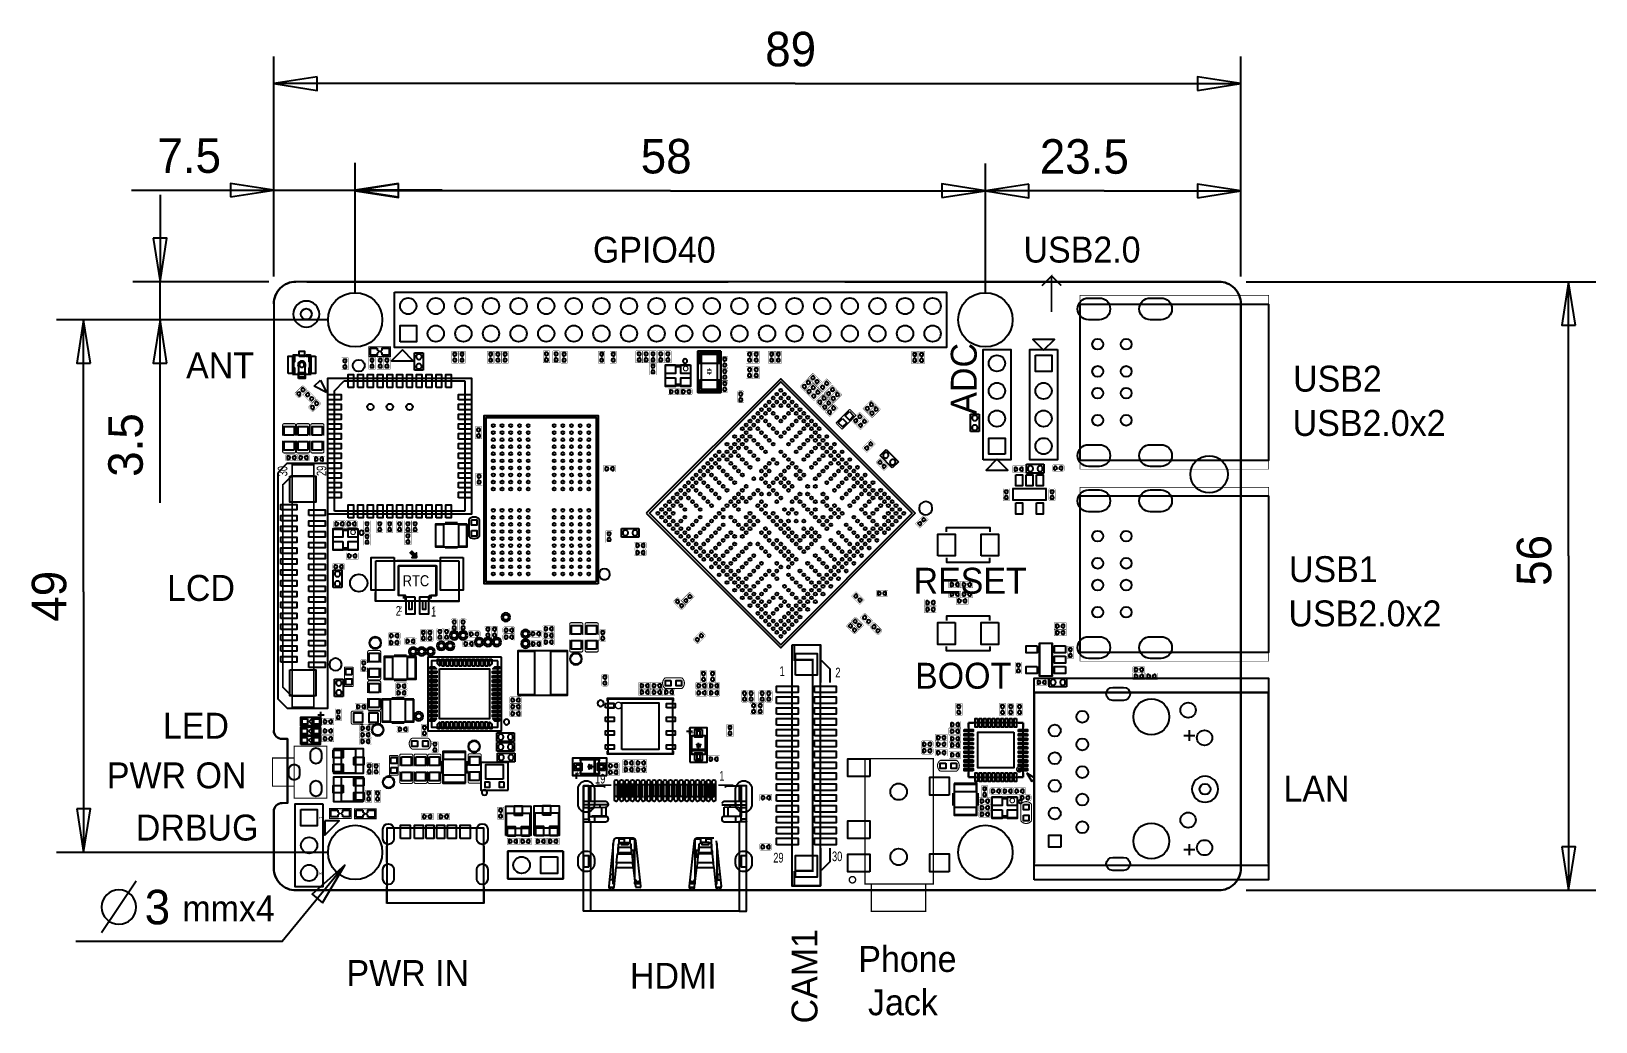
# Model space of a CAD drawing. Extents: x -19 to 125, y -16 to 75.
import ezdxf

# ---------------------------------------------------------------- set-up
doc = ezdxf.new("R2010")
doc.units = 0
for name, color, linetype in [('BG_LAYOUT-TOP', 52, 'CONTINUOUS'), ('BG_OUTLINE', 1, 'CONTINUOUS'), ('PG_ASSEMBLY_TOP', 111, 'CONTINUOUS'), ('PG_SILKSCREEN_TOP', 141, 'CONTINUOUS'), ('PIN_TOP', 80, 'CONTINUOUS')]:
    doc.layers.add(name, color=color, linetype=linetype)

msp = doc.modelspace()

# ---------------------------------------------------------------- texts
at = {"layer": 'BG_LAYOUT-TOP'}
for s, height, width, p in [('89', 3.175, 0.992, (48.5775, 71.6153)), ('7.5', 3.175, 0.992, (-7.3533, 61.8109)), ('58', 3.175, 0.992, (37.1221, 61.7601)), ('23.5', 3.175, 0.992, (73.8505, 61.7347)), ('GPIO40', 2.3876, 0.978723, (32.7279, 53.5432)), ('USB2.0', 2.3876, 0.978723, (72.3519, 53.560142)), ('ANT', 2.3876, 0.978723, (-4.7117, 42.9006)), ('USB2', 2.3876, 0.978723, (97.155, 41.6814)), ('USB2.0x2', 2.3876, 0.978723, (97.1169, 37.608942)), ('USB1', 2.3876, 0.978723, (96.774, 24.1554)), ('LCD', 2.3876, 0.978723, (-6.4643, 22.4282)), ('RTC', 1.016, 0.875, (15.2146, 23.7744)), ('RESET', 2.3876, 0.978723, (62.23, 23.0886)), ('USB2.0x2', 2.3876, 0.978723, (96.7359, 20.082942)), ('BOOT', 2.3876, 0.978723, (62.3697, 14.351)), ('LED', 2.3876, 0.978723, (-6.8453, 9.7536)), ('PWR ON', 2.3876, 0.978723, (-12.0015, 5.1816)), ('LAN', 2.3876, 0.978723, (96.266, 3.9624)), ('DRBUG', 2.3876, 0.978723, (-9.3345, 0.381)), ('3', 3.175, 0.992, (-8.5217, -7.3279)), ('mmx4', 2.3876, 0.978723, (-5.0546, -7.0612)), ('Phone', 2.3876, 0.978723, (57.15, -11.7094)), ('PWR IN', 2.3876, 0.978723, (10.0457, -13.0048)), ('HDMI', 2.3876, 0.978723, (36.1315, -13.2588)), ('Jack', 2.3876, 0.978723, (58.039, -15.6972))]:
    msp.add_text(s, height=height, dxfattribs=dict(at, width=width)).set_placement(p)
for s, height, width, p in [('ADC', 2.3876, 0.978723, (68.0466, 39.5605)), ('3.5', 3.175, 0.992, (-8.6995, 33.8455)), ('56', 3.175, 0.992, (120.9167, 23.8125)), ('49', 3.175, 0.992, (-15.7353, 20.5105)), ('CAM1', 2.3876, 0.978723, (53.3908, -16.4465))]:
    msp.add_text(s, height=height, rotation=90, dxfattribs=dict(at, width=width)).set_placement(p)
at = {"layer": 'PG_ASSEMBLY_TOP', "width": 0.7}
for s, p in [('2', (15.173503, 21.91352)), ('1', (18.273497, 21.91352))]:
    msp.add_text(s, height=0.508, rotation=180, dxfattribs=at).set_placement(p)
at = {"layer": 'PG_ASSEMBLY_TOP'}
for s, p in [('1', (7.507834, 2.590775)), ('3', (7.507834, -2.509241))]:
    msp.add_text(s, height=0.3048, rotation=270, dxfattribs=at).set_placement(p)
at = {"layer": 'PG_SILKSCREEN_TOP', "width": 0.714286}
for s, p in [('30', (4.6101, 33.8963)), ('29', (8.1915, 33.9217))]:
    msp.add_text(s, height=0.889, rotation=90, dxfattribs=at).set_placement(p)
for s, p in [('2', (14.5796, 21.0693)), ('1', (17.8308, 20.9931)), ('1', (49.903482, 15.530474)), ('2', (55.031894, 15.399487)), ('19', (32.9216, 5.625795)), ('1', (44.356579, 5.878195)), ('29', (49.322101, -1.639926)), ('30', (54.727094, -1.516913))]:
    msp.add_text(s, height=0.889, dxfattribs=at).set_placement(p)

# ---------------------------------------------------------------- linework, layer by layer
at = {"layer": 'BG_LAYOUT-TOP'}
for points in [[(3.359302, 52.267688), (3.359302, 72.527795)], [(92.356483, 52.267688), (92.356483, 72.527795)], [(7.359294, 70.652792), (3.359302, 70.0278), (7.359294, 69.402808), (7.359294, 70.652792)], [(88.356491, 69.402808), (92.356483, 70.0278), (88.356491, 70.652792), (88.356491, 69.402808)], [(51.3334, 70.0278), (3.359302, 70.0278)], [(51.3334, 70.0278), (92.356483, 70.0278)], [(3.359302, 52.267688), (3.359302, 62.723395)], [(10.846511, 50.789713), (10.846511, 62.723395)], [(10.846511, 50.789713), (10.846511, 62.672595)], [(68.846497, 50.789713), (68.846497, 62.672595)], [(68.846497, 50.789713), (68.846497, 62.647195)], [(92.356483, 52.267688), (92.356483, 62.647195)], [(-0.64069, 59.598408), (3.359302, 60.2234), (-0.64069, 60.848392), (-0.64069, 59.598408)], [(14.846503, 60.848392), (10.846511, 60.2234), (14.846503, 59.598408), (14.846503, 60.848392)], [(14.846503, 60.797592), (10.846511, 60.1726), (14.846503, 59.547608), (14.846503, 60.797592)], [(64.846505, 59.547608), (68.846497, 60.1726), (64.846505, 60.797592), (64.846505, 59.547608)], [(72.846489, 60.772192), (68.846497, 60.1472), (72.846489, 59.522208), (72.846489, 60.772192)], [(88.356491, 59.522208), (92.356483, 60.1472), (88.356491, 60.772192), (88.356491, 59.522208)], [(-9.73455, 60.2234), (3.359302, 60.2234)], [(-7.112, 59.799677), (-7.112, 51.799693)], [(3.359302, 60.2234), (10.846511, 60.2234)], [(18.846495, 60.2234), (10.846511, 60.2234)], [(39.878, 60.1726), (10.846511, 60.1726)], [(39.878, 60.1726), (68.846497, 60.1726)], [(79.756, 60.1472), (68.846497, 60.1472)], [(79.756, 60.1472), (92.356483, 60.1472)], [(-7.736992, 55.799685), (-7.112, 51.799693), (-6.487008, 55.799685), (-7.736992, 55.799685)], [(2.891307, 51.799693), (-9.611995, 51.799693)], [(-7.112, 48.289718), (-7.112, 51.799693)], [(92.824478, 51.799693), (125.004195, 51.799693)], [(123.129192, 47.799701), (122.5042, 51.799693), (121.879208, 47.799701), (123.129192, 47.799701)], [(122.5042, 26.5684), (122.5042, 51.799693)], [(8.346516, 48.289718), (-16.647795, 48.289718)], [(-13.522808, 44.289726), (-14.1478, 48.289718), (-14.772792, 44.289726), (-13.522808, 44.289726)], [(-14.1478, 23.2664), (-14.1478, 48.289718)], [(8.346516, 48.289718), (-9.611995, 48.289718)], [(-6.487008, 44.289726), (-7.112, 48.289718), (-7.736992, 44.289726), (-6.487008, 44.289726)], [(-7.112, 31.46425), (-7.112, 48.289718)], [(122.5042, 26.5684), (122.5042, -4.200296)], [(-14.1478, 23.2664), (-14.1478, -0.710286)], [(-14.772792, 3.289706), (-14.1478, -0.710286), (-13.522808, 3.289706), (-14.772792, 3.289706)], [(8.346516, -0.710286), (-16.647795, -0.710286)], [(121.879208, -0.200304), (122.5042, -4.200296), (123.129192, -0.200304), (121.879208, -0.200304)], [(9.895205, -1.869821), (4.1148, -8.9154), (-14.86535, -8.9154)], [(7.84131, -5.358663), (9.895205, -1.869821), (6.874942, -4.565828), (7.84131, -5.358663)], [(-9.3091, -3.35915), (-12.4841, -8.12165)], [(92.824478, -4.200296), (125.004195, -4.200296)]]:
    msp.add_lwpolyline(points, dxfattribs=at)
at = {"layer": 'BG_LAYOUT-TOP', "const_width": 0.1524}
for points in [[(74.93, 49.022), (74.93, 52.324), (74.041, 51.435)], [(74.93, 52.324), (75.819, 51.435)]]:
    msp.add_lwpolyline(points, dxfattribs=at)
at = {"layer": 'BG_LAYOUT-TOP'}
msp.add_lwpolyline([(-9.3091, -5.7404, 1), (-12.4841, -5.7404, 1), (-9.3091, -5.7404)], format="xyb", dxfattribs=at)
at = {"layer": 'BG_OUTLINE'}
for points in [[(55.892979, 51.799693), (5.391302, 51.799693, 0.414215), (3.359302, 49.767693), (3.359302, 10.492003)], [(55.892979, 51.799693), (90.324483, 51.799693, -0.414215), (92.356483, 49.767693), (92.356483, -2.168296, -0.414215), (90.324483, -4.200296), (5.391302, -4.200296, -0.414215), (3.359302, -2.168296), (3.359302, 3.061513)], [(3.359302, 49.767693, -0.414215), (5.391302, 51.799693)], [(3.359302, 49.767693, -0.414215), (5.391302, 51.799693)], [(4.121302, 9.730003, -0.414203), (3.359302, 10.492003)], [(4.121302, 9.730003, -0.414203), (3.359302, 10.492003)], [(4.121302, 3.823513, 0.414217), (3.359302, 3.061513)], [(3.359302, 3.061513, -0.414217), (4.121302, 3.823513)]]:
    msp.add_lwpolyline(points, format="xyb", dxfattribs=at)
msp.add_lwpolyline([(55.892979, 51.799693), (5.391302, 51.799693, 0.414215), (3.359302, 49.767693), (3.359302, 10.492003, 0.414203), (4.121302, 9.730003), (4.627194, 9.730003), (4.627194, 3.823513), (4.121302, 3.823513, 0.414217), (3.359302, 3.061513), (3.359302, -2.168296, 0.414215), (5.391302, -4.200296), (90.324483, -4.200296, 0.414215), (92.356483, -2.168296), (92.356483, 49.767693, 0.414215), (90.324483, 51.799693)], format="xyb", close=True, dxfattribs=at)
for points in [[(6.3913, 51.799693), (45.171385, 51.799693)], [(4.627194, 9.730003), (4.121302, 9.730003)], [(4.627194, 3.823513), (4.627194, 9.730003)], [(4.627194, 3.823513), (4.121302, 3.823513)]]:
    msp.add_lwpolyline(points, dxfattribs=at)
at = {"layer": 'PG_ASSEMBLY_TOP'}
for points, const_width in [([(47.476486, 45.749718), (14.456486, 45.749718), (14.456486, 50.829718)], 0.050013), ([(14.456486, 50.829718), (65.256486, 50.829718), (65.256486, 45.749718), (47.476486, 45.749718)], 0.050013), ([(94.906389, 34.545676), (77.556487, 34.545676), (77.556487, 50.545695), (94.906389, 50.545695), (94.906389, 34.545676)], 0.050013), ([(9.606001, 43.69689), (9.606001, 44.79671)], 0.0254), ([(9.606001, 44.79671), (10.205999, 44.79671)], 0.0254), ([(10.205999, 44.79671), (10.205999, 43.69689)], 0.0254), ([(14.106398, 44.914388), (12.106402, 44.914388), (12.106402, 45.814412), (14.106398, 45.814412), (14.106398, 44.914388)], 0.1), ([(12.095201, 43.74769), (12.095201, 44.84751)], 0.0254), ([(12.095201, 44.84751), (12.695199, 44.84751)], 0.0254), ([(12.695199, 44.84751), (12.695199, 43.74769)], 0.0254), ([(12.857201, 43.74769), (12.857201, 44.84751)], 0.0254), ([(12.857201, 44.84751), (13.457199, 44.84751)], 0.0254), ([(13.457199, 44.84751), (13.457199, 43.74769)], 0.0254), ([(13.466801, 43.74769), (13.466801, 44.84751)], 0.0254), ([(13.466801, 44.84751), (14.066799, 44.84751)], 0.0254), ([(14.066799, 44.84751), (14.066799, 43.74769)], 0.0254), ([(19.715201, 44.30649), (19.715201, 45.40631)], 0.0254), ([(19.715201, 45.40631), (20.315199, 45.40631)], 0.0254), ([(20.315199, 45.40631), (20.315199, 44.30649)], 0.0254), ([(20.375601, 44.30649), (20.375601, 45.40631)], 0.0254), ([(20.375601, 45.40631), (20.975599, 45.40631)], 0.0254), ([(20.975599, 45.40631), (20.975599, 44.30649)], 0.0254), ([(23.017201, 44.30649), (23.017201, 45.40631)], 0.0254), ([(23.017201, 45.40631), (23.617199, 45.40631)], 0.0254), ([(23.617199, 45.40631), (23.617199, 44.30649)], 0.0254), ([(23.677601, 44.30649), (23.677601, 45.40631)], 0.0254), ([(23.677601, 45.40631), (24.277599, 45.40631)], 0.0254), ([(24.277599, 45.40631), (24.277599, 44.30649)], 0.0254), ([(24.338001, 44.30649), (24.338001, 45.40631)], 0.0254), ([(24.338001, 45.40631), (24.937999, 45.40631)], 0.0254), ([(24.937999, 45.40631), (24.937999, 44.30649)], 0.0254), ([(28.148001, 44.33189), (28.148001, 45.43171)], 0.0254), ([(28.148001, 45.43171), (28.747999, 45.43171)], 0.0254), ([(28.747999, 45.43171), (28.747999, 44.33189)], 0.0254), ([(29.037001, 44.33189), (29.037001, 45.43171)], 0.0254), ([(29.037001, 45.43171), (29.636999, 45.43171)], 0.0254), ([(29.636999, 45.43171), (29.636999, 44.33189)], 0.0254), ([(29.773601, 44.30649), (29.773601, 45.40631)], 0.0254), ([(29.773601, 45.40631), (30.373599, 45.40631)], 0.0254), ([(30.373599, 45.40631), (30.373599, 44.30649)], 0.0254), ([(33.228001, 44.30649), (33.228001, 45.40631)], 0.0254), ([(33.228001, 45.40631), (33.827999, 45.40631)], 0.0254), ([(33.827999, 45.40631), (33.827999, 44.30649)], 0.0254), ([(34.294801, 44.30649), (34.294801, 45.40631)], 0.0254), ([(34.294801, 45.40631), (34.894799, 45.40631)], 0.0254), ([(34.894799, 45.40631), (34.894799, 44.30649)], 0.0254), ([(36.682401, 44.33189), (36.682401, 45.43171)], 0.0254), ([(36.682401, 45.43171), (37.282399, 45.43171)], 0.0254), ([(37.282399, 45.43171), (37.282399, 44.33189)], 0.0254), ([(37.317401, 44.33189), (37.317401, 45.43171)], 0.0254), ([(37.317401, 45.43171), (37.917399, 45.43171)], 0.0254), ([(37.917399, 45.43171), (37.917399, 44.33189)], 0.0254), ([(37.952401, 44.33189), (37.952401, 45.43171)], 0.0254), ([(37.952401, 45.43171), (38.552399, 45.43171)], 0.0254), ([(38.552399, 45.43171), (38.552399, 44.33189)], 0.0254), ([(38.663601, 44.33189), (38.663601, 45.43171)], 0.0254), ([(38.663601, 45.43171), (39.263599, 45.43171)], 0.0254), ([(39.263599, 45.43171), (39.263599, 44.33189)], 0.0254), ([(39.324001, 44.33189), (39.324001, 45.43171)], 0.0254), ([(39.324001, 45.43171), (39.923999, 45.43171)], 0.0254), ([(39.923999, 45.43171), (39.923999, 44.33189)], 0.0254), ([(44.556401, 43.97629), (44.556401, 44.822389)], 0.0254), ([(44.683401, 44.949389), (45.029603, 44.949389)], 0.0254), ([(45.156603, 44.822389), (45.156603, 43.97629)], 0.0254), ([(46.842401, 44.30649), (46.842401, 45.40631)], 0.0254), ([(46.842401, 45.40631), (47.442399, 45.40631)], 0.0254), ([(47.442399, 45.40631), (47.442399, 44.30649)], 0.0254), ([(47.452001, 44.30649), (47.452001, 45.40631)], 0.0254), ([(47.452001, 45.40631), (48.051999, 45.40631)], 0.0254), ([(48.051999, 45.40631), (48.051999, 44.30649)], 0.0254), ([(48.874401, 44.30649), (48.874401, 45.40631)], 0.0254), ([(48.874401, 45.40631), (49.474399, 45.40631)], 0.0254), ([(49.474399, 45.40631), (49.474399, 44.30649)], 0.0254), ([(49.484001, 44.30649), (49.484001, 45.40631)], 0.0254), ([(49.484001, 45.40631), (50.083999, 45.40631)], 0.0254), ([(50.083999, 45.40631), (50.083999, 44.30649)], 0.0254), ([(62.031601, 44.28109), (62.031601, 45.38091)], 0.0254), ([(62.031601, 45.38091), (62.631599, 45.38091)], 0.0254), ([(62.631599, 45.38091), (62.631599, 44.28109)], 0.0254), ([(62.666601, 44.28109), (62.666601, 45.38091)], 0.0254), ([(62.666601, 45.38091), (63.266599, 45.38091)], 0.0254), ([(63.266599, 45.38091), (63.266599, 44.28109)], 0.0254), ([(68.6308, 35.397186), (68.6308, 45.557186), (71.1708, 45.557186), (71.1708, 35.397186), (68.6308, 35.397186)], 0.050013), ([(75.4634, 45.557186), (75.4634, 35.397186), (72.9234, 35.397186), (72.9234, 45.557186), (75.4634, 45.557186)], 0.050013), ([(10.205999, 43.69689), (9.606001, 43.69689)], 0.0254), ([(12.695199, 43.74769), (12.095201, 43.74769)], 0.0254), ([(13.457199, 43.74769), (12.857201, 43.74769)], 0.0254), ([(14.066799, 43.74769), (13.466801, 43.74769)], 0.0254), ([(20.315199, 44.30649), (19.715201, 44.30649)], 0.0254), ([(20.975599, 44.30649), (20.375601, 44.30649)], 0.0254), ([(23.617199, 44.30649), (23.017201, 44.30649)], 0.0254), ([(24.277599, 44.30649), (23.677601, 44.30649)], 0.0254), ([(24.937999, 44.30649), (24.338001, 44.30649)], 0.0254), ([(28.747999, 44.33189), (28.148001, 44.33189)], 0.0254), ([(29.636999, 44.33189), (29.037001, 44.33189)], 0.0254), ([(30.373599, 44.30649), (29.773601, 44.30649)], 0.0254), ([(33.827999, 44.30649), (33.228001, 44.30649)], 0.0254), ([(34.894799, 44.30649), (34.294801, 44.30649)], 0.0254), ([(37.282399, 44.33189), (36.682401, 44.33189)], 0.0254), ([(37.917399, 44.33189), (37.317401, 44.33189)], 0.0254), ([(38.552399, 44.33189), (37.952401, 44.33189)], 0.0254), ([(37.952401, 43.21429), (37.952401, 44.31411)], 0.0254), ([(37.952401, 44.31411), (38.552399, 44.31411)], 0.0254), ([(38.552399, 43.21429), (37.952401, 43.21429)], 0.0254), ([(38.552399, 44.31411), (38.552399, 43.21429)], 0.0254), ([(39.263599, 44.33189), (38.663601, 44.33189)], 0.0254), ([(39.923999, 44.33189), (39.324001, 44.33189)], 0.0254), ([(43.634, 43.7102), (43.234, 43.7102)], 0.050013), ([(43.634, 43.6102), (43.234, 43.6102), (43.234, 43.460187), (43.634, 43.460187), (43.634, 43.6102)], 0.050013), ([(43.234, 43.360188), (43.634, 43.360188)], 0.050013), ([(43.434, 43.860212), (43.434, 43.7102)], 0.050013), ([(43.434, 43.210201), (43.434, 43.360188)], 0.050013), ([(44.556401, 42.73169), (44.556401, 43.83151)], 0.0254), ([(44.556401, 43.83151), (45.156399, 43.83151)], 0.0254), ([(45.029603, 43.84929), (44.683401, 43.84929)], 0.0254), ([(45.156399, 43.83151), (45.156399, 42.73169)], 0.0254), ([(47.442399, 44.30649), (46.842401, 44.30649)], 0.0254), ([(46.842401, 42.88409), (46.842401, 43.98391)], 0.0254), ([(46.842401, 43.98391), (47.442399, 43.98391)], 0.0254), ([(47.442399, 43.98391), (47.442399, 42.88409)], 0.0254), ([(48.051999, 44.30649), (47.452001, 44.30649)], 0.0254), ([(47.452001, 42.88409), (47.452001, 43.98391)], 0.0254), ([(47.452001, 43.98391), (48.051999, 43.98391)], 0.0254), ([(48.051999, 43.98391), (48.051999, 42.88409)], 0.0254), ([(49.474399, 44.30649), (48.874401, 44.30649)], 0.0254), ([(50.083999, 44.30649), (49.484001, 44.30649)], 0.0254), ([(52.556842, 42.962627), (52.981123, 43.386908)], 0.0254), ([(52.981123, 43.386908), (53.758821, 42.609211)], 0.0254), ([(62.631599, 44.28109), (62.031601, 44.28109)], 0.0254), ([(63.266599, 44.28109), (62.666601, 44.28109)], 0.0254), ([(5.343449, 41.578073), (5.94172, 42.17637)], 0.0254), ([(6.366129, 41.751961), (5.767857, 41.153664)], 0.0254), ([(6.121324, 42.17637), (6.366129, 41.931565)], 0.0254), ([(39.632738, 41.508299), (39.632738, 41.854501)], 0.0254), ([(39.759738, 41.981501), (40.605837, 41.981501)], 0.0254), ([(40.732837, 41.854501), (40.732837, 41.508299)], 0.0254), ([(40.750363, 41.508299), (40.750363, 41.854501)], 0.0254), ([(40.877363, 41.981501), (41.723462, 41.981501)], 0.0254), ([(41.850462, 41.854501), (41.850462, 41.508299)], 0.0254), ([(44.556197, 41.740811), (44.556197, 42.58691)], 0.0254), ([(45.156399, 42.73169), (44.556401, 42.73169)], 0.0254), ([(44.683197, 42.71391), (45.029399, 42.71391)], 0.0254), ([(45.156399, 42.58691), (45.156399, 41.740811)], 0.0254), ([(46.156499, 41.748837), (46.502701, 41.748837)], 0.0254), ([(47.442399, 42.88409), (46.842401, 42.88409)], 0.0254), ([(48.051999, 42.88409), (47.452001, 42.88409)], 0.0254), ([(51.850341, 42.251173), (52.448612, 42.84947)], 0.0254), ([(52.095121, 41.826764), (51.850341, 42.071569)], 0.0254), ([(52.205611, 41.707892), (52.983308, 42.485589)], 0.0254), ([(52.873021, 42.425061), (52.274749, 41.826764)], 0.0254), ([(53.334539, 42.18493), (52.556842, 42.962627)], 0.0254), ([(52.628216, 42.84947), (52.873021, 42.604665)], 0.0254), ([(53.407589, 42.061308), (52.629892, 41.283611)], 0.0254), ([(52.637411, 41.276092), (53.415108, 42.053789)], 0.0254), ([(52.983308, 42.485589), (53.407589, 42.061308)], 0.0254), ([(53.758821, 42.609211), (53.334539, 42.18493)], 0.0254), ([(53.415108, 42.053789), (53.839389, 41.629508)], 0.0254), ([(53.450211, 42.088892), (54.227908, 42.866589)], 0.0254), ([(53.874492, 41.664611), (53.450211, 42.088892)], 0.0254), ([(54.652189, 42.442308), (53.874492, 41.664611)], 0.0254), ([(53.988487, 41.510636), (54.766185, 42.288333)], 0.0254), ([(54.227908, 42.866589), (54.652189, 42.442308)], 0.0254), ([(55.190466, 41.864051), (54.412769, 41.086354)], 0.0254), ([(54.437509, 41.061615), (55.215206, 41.839312)], 0.0254), ([(54.766185, 42.288333), (55.190466, 41.864051)], 0.0254), ([(55.215206, 41.839312), (55.639487, 41.41503)], 0.0254), ([(5.588229, 41.153664), (5.343449, 41.398469)], 0.0254), ([(6.149137, 41.480054), (6.393942, 41.724834)], 0.0254), ([(6.747434, 40.702154), (6.149137, 41.300425)], 0.0254), ([(6.573545, 41.724834), (7.171842, 41.126562)], 0.0254), ([(6.600673, 40.320849), (7.198944, 40.919146)], 0.0254), ([(7.171842, 40.946959), (6.927037, 40.702154)], 0.0254), ([(7.623353, 40.494737), (7.025081, 39.89644)], 0.0254), ([(7.378548, 40.919146), (7.623353, 40.674341)], 0.0254), ([(40.605837, 41.381299), (39.759738, 41.381299)], 0.0254), ([(41.723462, 41.381299), (40.877363, 41.381299)], 0.0254), ([(45.029399, 41.613811), (44.683197, 41.613811)], 0.0254), ([(46.029499, 40.775738), (46.029499, 41.621837)], 0.0254), ([(46.502701, 40.648738), (46.156499, 40.648738)], 0.0254), ([(46.629701, 41.621837), (46.629701, 40.775738)], 0.0254), ([(52.629892, 41.283611), (52.205611, 41.707892)], 0.0254), ([(53.061692, 40.851811), (52.637411, 41.276092)], 0.0254), ([(53.839389, 41.629508), (53.061692, 40.851811)], 0.0254), ([(53.287828, 40.810129), (53.8861, 41.408426)], 0.0254), ([(53.532634, 40.385721), (53.287828, 40.630526)], 0.0254), ([(54.310509, 40.984018), (53.712237, 40.385721)], 0.0254), ([(53.736926, 40.361108), (54.335197, 40.959405)], 0.0254), ([(54.412769, 41.086354), (53.988487, 41.510636)], 0.0254), ([(54.065729, 41.408426), (54.310509, 41.163621)], 0.0254), ([(54.085211, 39.802892), (54.862908, 40.580589)], 0.0254), ([(54.759606, 40.534996), (54.161334, 39.936699)], 0.0254), ([(54.86179, 40.637333), (54.437509, 41.061615)], 0.0254), ([(54.514826, 40.959405), (54.759606, 40.7146)], 0.0254), ([(55.639487, 41.41503), (54.86179, 40.637333)], 0.0254), ([(54.862908, 40.580589), (55.287189, 40.156308)], 0.0254), ([(57.565011, 40.144675), (58.342708, 40.922372)], 0.0254), ([(58.766989, 40.49809), (57.989292, 39.720393)], 0.0254), ([(57.996074, 39.713611), (58.773771, 40.491308)], 0.0254), ([(58.342708, 40.922372), (58.766989, 40.49809)], 0.0254), ([(58.773771, 40.491308), (59.198053, 40.067027)], 0.0254), ([(6.845452, 39.89644), (6.600673, 40.141246)], 0.0254), ([(53.981731, 39.936699), (53.736926, 40.181505)], 0.0254), ([(54.509492, 39.378611), (54.085211, 39.802892)], 0.0254), ([(55.287189, 40.156308), (54.509492, 39.378611)], 0.0254), ([(55.087825, 38.787908), (56.360492, 40.060575)], 0.1), ([(56.926175, 39.494892), (55.653508, 38.222225)], 0.1), ([(56.926175, 39.494892), (56.360492, 40.060575)], 0.1), ([(56.499709, 39.028573), (57.277406, 39.80627)], 0.0254), ([(56.923991, 38.604292), (56.499709, 39.028573)], 0.0254), ([(57.701688, 39.381989), (56.923991, 38.604292)], 0.0254), ([(56.930747, 38.59751), (57.708444, 39.375207)], 0.0254), ([(57.277406, 39.80627), (57.701688, 39.381989)], 0.0254), ([(58.132726, 38.950925), (57.355029, 38.173228)], 0.0254), ([(57.989292, 39.720393), (57.565011, 40.144675)], 0.0254), ([(57.708444, 39.375207), (58.132726, 38.950925)], 0.0254), ([(58.420356, 39.28933), (57.996074, 39.713611)], 0.0254), ([(59.198053, 40.067027), (58.420356, 39.28933)], 0.0254), ([(4.175811, 38.610489), (4.175811, 37.617908)], 0.1), ([(4.302811, 38.737489), (5.247589, 38.737489)], 0.1), ([(5.374589, 38.610489), (5.374589, 37.617908)], 0.1), ([(5.445811, 38.610489), (5.445811, 37.617908)], 0.1), ([(5.572811, 38.737489), (6.517589, 38.737489)], 0.1), ([(6.644589, 38.610489), (6.644589, 37.617908)], 0.1), ([(6.766611, 38.610489), (6.766611, 37.617908)], 0.1), ([(6.893611, 38.737489), (7.838389, 38.737489)], 0.1), ([(7.965389, 38.610489), (7.965389, 37.617908)], 0.1), ([(21.899601, 37.34689), (21.899601, 38.44671)], 0.0254), ([(21.899601, 38.44671), (22.499599, 38.44671)], 0.0254), ([(22.499599, 38.44671), (22.499599, 37.34689)], 0.0254), ([(55.653508, 38.222225), (55.087825, 38.787908)], 0.1), ([(57.355029, 38.173228), (56.930747, 38.59751)], 0.0254), ([(4.175811, 36.167111), (4.175811, 37.176507)], 0.1), ([(5.247589, 36.040111), (4.302811, 36.040111)], 0.1), ([(5.374589, 36.167111), (5.374589, 37.176507)], 0.1), ([(5.445811, 36.167111), (5.445811, 37.176507)], 0.1), ([(6.517589, 36.040111), (5.572811, 36.040111)], 0.1), ([(6.644589, 36.167111), (6.644589, 37.176507)], 0.1), ([(6.766611, 36.167111), (6.766611, 37.176507)], 0.1), ([(7.838389, 36.040111), (6.893611, 36.040111)], 0.1), ([(7.965389, 36.167111), (7.965389, 37.176507)], 0.1), ([(22.499599, 37.34689), (21.899601, 37.34689)], 0.0254), ([(57.510121, 36.510697), (58.287818, 37.288394)], 0.0254), ([(57.934403, 36.086415), (57.510121, 36.510697)], 0.0254), ([(58.7121, 36.864112), (57.934403, 36.086415)], 0.0254), ([(58.287818, 37.288394), (58.7121, 36.864112)], 0.0254), ([(4.428363, 35.437699), (4.428363, 35.783901)], 0.0254), ([(4.555363, 35.910901), (5.401462, 35.910901)], 0.0254), ([(5.401462, 35.310699), (4.555363, 35.310699)], 0.0254), ([(5.041494, 34.94979), (5.041494, 12.64986)], 0.1524), ([(7.04149, 12.64986), (7.04149, 34.94979), (5.075276, 34.94979), (5.075276, 34.910674)], 0.1524), ([(5.528462, 35.783901), (5.528462, 35.437699)], 0.0254), ([(5.545963, 35.437699), (5.545963, 35.783901)], 0.0254), ([(5.672963, 35.910901), (6.519062, 35.910901)], 0.0254), ([(6.519062, 35.310699), (5.672963, 35.310699)], 0.0254), ([(6.646062, 35.783901), (6.646062, 35.437699)], 0.0254), ([(6.96849, 35.158401), (6.96849, 35.758399)], 0.0254), ([(6.96849, 35.758399), (8.06831, 35.758399)], 0.0254), ([(8.06831, 35.158401), (6.96849, 35.158401)], 0.0254), ([(8.06831, 35.758399), (8.06831, 35.158401)], 0.0254), ([(33.711007, 34.287409), (33.711007, 34.887408)], 0.0254), ([(33.711007, 34.887408), (34.810827, 34.887408)], 0.0254), ([(34.810827, 34.887408), (34.810827, 34.287409)], 0.0254), ([(58.823047, 35.267722), (59.067852, 35.512527)], 0.0254), ([(59.421344, 34.489847), (58.823047, 35.088119)], 0.0254), ([(59.247456, 35.512527), (59.845753, 34.914256)], 0.0254), ([(59.845753, 34.734627), (59.600948, 34.489847)], 0.0254), ([(71.357439, 34.843999), (72.457259, 34.843999)], 0.0254), ([(71.357439, 34.244001), (71.357439, 34.843999)], 0.0254), ([(72.457259, 34.843999), (72.457259, 34.244001)], 0.0254), ([(74.989538, 34.472499), (74.989538, 34.818701)], 0.0254), ([(75.116538, 34.945701), (75.962637, 34.945701)], 0.0254), ([(76.089637, 34.818701), (76.089637, 34.472499)], 0.0254), ([(7.041236, 33.948014), (7.041236, 33.949792), (5.027016, 33.949792), (5.027016, 33.940394), (4.196436, 33.109814), (4.19161, 33.109814), (4.196436, 15.936874)], 0.1524), ([(21.950401, 33.07969), (21.950401, 34.17951)], 0.0254), ([(21.950401, 34.17951), (22.550399, 34.17951)], 0.0254), ([(22.550399, 34.17951), (22.550399, 33.07969)], 0.0254), ([(34.810827, 34.287409), (33.711007, 34.287409)], 0.0254), ([(72.457259, 34.244001), (71.357439, 34.244001)], 0.0254), ([(75.962637, 34.345499), (75.116538, 34.345499)], 0.0254), ([(22.550399, 33.07969), (21.950401, 33.07969)], 0.0254), ([(70.464401, 31.65729), (70.464401, 32.75711)], 0.0254), ([(70.464401, 32.75711), (71.064399, 32.75711)], 0.0254), ([(71.064399, 32.75711), (71.064399, 31.65729)], 0.0254), ([(74.422, 32.740092), (74.422, 31.660592), (71.374, 31.660592), (71.374, 32.803592), (74.422, 32.803592), (74.422, 32.740092)], 0.100101), ([(74.680496, 31.783884), (74.680496, 32.629983)], 0.0254), ([(74.807496, 32.756983), (75.153698, 32.756983)], 0.0254), ([(75.280698, 32.629983), (75.280698, 31.783884)], 0.0254), ([(94.906389, 16.888181), (77.556487, 16.888181), (77.556487, 32.888199), (94.906389, 32.888199), (94.906389, 16.888181)], 0.050013), ([(62.391011, 29.541292), (63.168708, 30.318989)], 0.0254), ([(63.168708, 30.318989), (63.592989, 29.894708)], 0.0254), ([(71.064399, 31.65729), (70.464401, 31.65729)], 0.0254), ([(75.153698, 31.656884), (74.807496, 31.656884)], 0.0254), ([(8.847963, 29.341699), (8.847963, 29.687901)], 0.0254), ([(8.974963, 29.814901), (9.821062, 29.814901)], 0.0254), ([(9.821062, 29.214699), (8.974963, 29.214699)], 0.0254), ([(9.948062, 29.687901), (9.948062, 29.341699)], 0.0254), ([(9.965563, 29.341699), (9.965563, 29.687901)], 0.0254), ([(10.092563, 29.814901), (10.938662, 29.814901)], 0.0254), ([(10.938662, 29.214699), (10.092563, 29.214699)], 0.0254), ([(11.065662, 29.687901), (11.065662, 29.341699)], 0.0254), ([(11.638001, 28.71089), (11.638001, 29.81071)], 0.0254), ([(11.638001, 29.81071), (12.237999, 29.81071)], 0.0254), ([(12.237999, 29.81071), (12.237999, 28.71089)], 0.0254), ([(12.806401, 28.71089), (12.806401, 29.81071)], 0.0254), ([(12.806401, 29.81071), (13.406399, 29.81071)], 0.0254), ([(13.406399, 29.81071), (13.406399, 28.71089)], 0.0254), ([(13.720801, 28.71089), (13.720801, 29.81071)], 0.0254), ([(13.720801, 29.81071), (14.320799, 29.81071)], 0.0254), ([(14.320799, 29.81071), (14.320799, 28.71089)], 0.0254), ([(14.630019, 28.837763), (14.630019, 29.683862)], 0.0254), ([(14.757019, 29.810862), (15.103221, 29.810862)], 0.0254), ([(15.230221, 29.683862), (15.230221, 28.837763)], 0.0254), ([(15.397201, 28.71089), (15.397201, 29.81071)], 0.0254), ([(15.397201, 29.81071), (15.997199, 29.81071)], 0.0254), ([(15.997199, 29.81071), (15.997199, 28.71089)], 0.0254), ([(16.057601, 28.71089), (16.057601, 29.81071)], 0.0254), ([(16.057601, 29.81071), (16.657599, 29.81071)], 0.0254), ([(16.657599, 29.81071), (16.657599, 28.71089)], 0.0254), ([(33.911108, 27.787676), (33.911108, 28.887496)], 0.0254), ([(33.911108, 28.887496), (34.511107, 28.887496)], 0.0254), ([(34.511107, 28.887496), (34.511107, 27.787676)], 0.0254), ([(62.815292, 29.117011), (62.391011, 29.541292)], 0.0254), ([(63.592989, 29.894708), (62.815292, 29.117011)], 0.0254), ([(12.237999, 28.71089), (11.638001, 28.71089)], 0.0254), ([(11.638001, 27.54249), (11.638001, 28.64231)], 0.0254), ([(11.638001, 28.64231), (12.237999, 28.64231)], 0.0254), ([(12.237999, 27.54249), (11.638001, 27.54249)], 0.0254), ([(12.237999, 28.64231), (12.237999, 27.54249)], 0.0254), ([(13.406399, 28.71089), (12.806401, 28.71089)], 0.0254), ([(14.320799, 28.71089), (13.720801, 28.71089)], 0.0254), ([(15.103221, 28.710763), (14.757019, 28.710763)], 0.0254), ([(15.997199, 28.71089), (15.397201, 28.71089)], 0.0254), ([(15.397201, 27.59329), (15.397201, 28.69311)], 0.0254), ([(15.397201, 28.69311), (15.997199, 28.69311)], 0.0254), ([(15.997199, 27.59329), (15.397201, 27.59329)], 0.0254), ([(15.997199, 28.69311), (15.997199, 27.59329)], 0.0254), ([(16.657599, 28.71089), (16.057601, 28.71089)], 0.0254), ([(34.511107, 27.787676), (33.911108, 27.787676)], 0.0254), ([(36.533963, 27.360499), (36.533963, 27.706701)], 0.0254), ([(36.660963, 27.833701), (37.507062, 27.833701)], 0.0254), ([(37.634062, 27.706701), (37.634062, 27.360499)], 0.0254), ([(10.01649, 26.868399), (11.11631, 26.868399)], 0.0254), ([(10.01649, 26.268401), (10.01649, 26.868399)], 0.0254), ([(11.11631, 26.268401), (10.01649, 26.268401)], 0.0254), ([(11.11631, 26.868399), (11.11631, 26.268401)], 0.0254), ([(15.919907, 26.854912), (15.990697, 26.925626)], 0.127), ([(16.344189, 26.430732), (15.919907, 26.854912)], 0.127), ([(15.990697, 26.925626), (16.061411, 26.996314)], 0.127), ([(16.485591, 26.430732), (15.990697, 26.925626)], 0.127), ([(16.061411, 26.996314), (16.485591, 26.572108)], 0.127), ([(16.485591, 26.854912), (16.061411, 26.430732)], 0.127), ([(16.061411, 26.430732), (16.485591, 26.430732)], 0.127), ([(16.485591, 26.430732), (16.344189, 26.430732)], 0.127), ([(16.485591, 26.430732), (16.485591, 26.854912)], 0.127), ([(16.485591, 26.572108), (16.485591, 26.430732)], 0.127), ([(36.533963, 26.700099), (36.533963, 27.046301)], 0.0254), ([(37.507062, 27.233499), (36.660963, 27.233499)], 0.0254), ([(36.660963, 27.173301), (37.507062, 27.173301)], 0.0254), ([(37.507062, 26.573099), (36.660963, 26.573099)], 0.0254), ([(37.634062, 27.046301), (37.634062, 26.700099)], 0.0254), ([(8.771763, 25.404699), (8.771763, 25.750901)], 0.0254), ([(8.898763, 25.877901), (9.744862, 25.877901)], 0.0254), ([(9.744862, 25.277699), (8.898763, 25.277699)], 0.0254), ([(9.871862, 25.750901), (9.871862, 25.404699)], 0.0254), ([(40.860904, 22.4647), (41.638601, 23.242397)], 0.0254), ([(41.638601, 23.242397), (42.062883, 22.818115)], 0.0254), ([(56.510098, 22.867315), (56.934379, 23.291597)], 0.0254), ([(56.934379, 23.291597), (57.712077, 22.5139)], 0.0254), ([(58.780197, 22.953802), (58.780197, 23.300004)], 0.0254), ([(58.907197, 23.427004), (59.753297, 23.427004)], 0.0254), ([(59.880297, 23.300004), (59.880297, 22.953802)], 0.0254), ([(65.46469, 23.626801), (65.46469, 24.226799)], 0.0254), ([(65.46469, 24.226799), (66.56451, 24.226799)], 0.0254), ([(66.56451, 23.626801), (65.46469, 23.626801)], 0.0254), ([(65.46469, 22.737775), (65.46469, 23.337774)], 0.0254), ([(65.46469, 23.337774), (66.56451, 23.337774)], 0.0254), ([(66.56451, 24.226799), (66.56451, 23.626801)], 0.0254), ([(66.56451, 23.337774), (66.56451, 22.737775)], 0.0254), ([(66.58229, 24.226799), (67.68211, 24.226799)], 0.0254), ([(66.58229, 23.626801), (66.58229, 24.226799)], 0.0254), ([(67.68211, 23.626801), (66.58229, 23.626801)], 0.0254), ([(66.58229, 23.337799), (67.68211, 23.337799)], 0.0254), ([(66.58229, 22.737801), (66.58229, 23.337799)], 0.0254), ([(67.68211, 24.226799), (67.68211, 23.626801)], 0.0254), ([(67.68211, 23.337799), (67.68211, 22.737801)], 0.0254), ([(40.188134, 22.436557), (40.432939, 22.681336)], 0.0254), ([(40.786431, 21.658656), (40.188134, 22.256928)], 0.0254), ([(40.612543, 22.681336), (41.21084, 22.083065)], 0.0254), ([(41.285185, 22.040418), (40.860904, 22.4647)], 0.0254), ([(41.21084, 21.903461), (40.966034, 21.658656)], 0.0254), ([(42.062883, 22.818115), (41.285185, 22.040418)], 0.0254), ([(57.287795, 22.089618), (56.510098, 22.867315)], 0.0254), ([(57.712077, 22.5139), (57.287795, 22.089618)], 0.0254), ([(59.753297, 22.826802), (58.907197, 22.826802)], 0.0254), ([(63.22949, 21.975801), (63.22949, 22.575799)], 0.0254), ([(63.22949, 22.575799), (64.32931, 22.575799)], 0.0254), ([(64.32931, 21.975801), (63.22949, 21.975801)], 0.0254), ([(63.22949, 21.340801), (63.22949, 21.940799)], 0.0254), ([(63.22949, 21.940799), (64.32931, 21.940799)], 0.0254), ([(64.32931, 22.575799), (64.32931, 21.975801)], 0.0254), ([(64.32931, 21.940799), (64.32931, 21.340801)], 0.0254), ([(66.56451, 22.737775), (65.46469, 22.737775)], 0.0254), ([(66.15049, 22.728199), (67.25031, 22.728199)], 0.0254), ([(66.15049, 22.128201), (66.15049, 22.728199)], 0.0254), ([(67.25031, 22.128201), (66.15049, 22.128201)], 0.0254), ([(67.68211, 22.737801), (66.58229, 22.737801)], 0.0254), ([(67.25031, 22.728199), (67.25031, 22.128201)], 0.0254), ([(19.664299, 19.795363), (19.664299, 20.641462)], 0.0254), ([(19.791299, 20.768462), (20.137501, 20.768462)], 0.0254), ([(20.264501, 20.641462), (20.264501, 19.795363)], 0.0254), ([(20.477099, 19.795363), (20.477099, 20.641462)], 0.0254), ([(20.604099, 20.768462), (20.950301, 20.768462)], 0.0254), ([(21.077301, 20.641462), (21.077301, 19.795363)], 0.0254), ([(28.228011, 20.163003), (29.07411, 20.163003)], 0.0254), ([(30.591811, 20.297089), (30.591811, 19.304508)], 0.1), ([(30.718811, 20.424089), (31.663589, 20.424089)], 0.1), ([(31.790589, 20.297089), (31.790589, 19.304508)], 0.1), ([(32.014211, 20.297089), (32.014211, 19.304508)], 0.1), ([(32.141211, 20.424089), (33.086015, 20.424089)], 0.1), ([(33.213015, 20.297089), (33.213015, 19.304508)], 0.1), ([(56.101615, 20.203033), (56.34642, 20.447838)], 0.0254), ([(56.526024, 20.447838), (57.124321, 19.849567)], 0.0254), ([(56.532653, 20.634096), (56.777458, 20.878902)], 0.0254), ([(57.13095, 19.856221), (56.532653, 20.454493)], 0.0254), ([(56.957062, 20.878902), (57.555359, 20.28063)], 0.0254), ([(57.407734, 20.989493), (57.652539, 21.234273)], 0.0254), ([(58.006031, 20.211593), (57.407734, 20.809864)], 0.0254), ([(57.832142, 21.234273), (58.430439, 20.636001)], 0.0254), ([(58.430439, 20.456398), (58.185634, 20.211593)], 0.0254), ([(58.264273, 20.129348), (58.509078, 20.374153)], 0.0254), ([(58.688681, 20.374153), (59.286978, 19.775881)], 0.0254), ([(64.32931, 21.340801), (63.22949, 21.340801)], 0.0254), ([(75.16749, 20.416799), (76.26731, 20.416799)], 0.0254), ([(75.16749, 19.816801), (75.16749, 20.416799)], 0.0254), ([(76.26731, 20.416799), (76.26731, 19.816801)], 0.0254), ([(13.87729, 18.419597), (13.87729, 18.765799)], 0.0254), ([(13.890701, 19.050889), (13.890701, 19.397091)], 0.0254), ([(14.00429, 18.892799), (14.850389, 18.892799)], 0.0254), ([(14.017701, 19.524091), (14.863801, 19.524091)], 0.0254), ([(14.863801, 18.923889), (14.017701, 18.923889)], 0.0254), ([(14.977389, 18.765799), (14.977389, 18.419597)], 0.0254), ([(14.990801, 19.397091), (14.990801, 19.050889)], 0.0254), ([(15.375738, 18.546699), (15.375738, 18.892901)], 0.0254), ([(15.502738, 19.019901), (16.348837, 19.019901)], 0.0254), ([(16.475837, 18.892901), (16.475837, 18.546699)], 0.0254), ([(16.819499, 18.830163), (16.819499, 19.676262)], 0.0254), ([(16.946499, 19.803262), (17.292701, 19.803262)], 0.0254), ([(17.292701, 18.703163), (16.946499, 18.703163)], 0.0254), ([(17.419701, 19.676262), (17.419701, 18.830163)], 0.0254), ([(17.429099, 18.830163), (17.429099, 19.676262)], 0.0254), ([(17.556099, 19.803262), (17.902301, 19.803262)], 0.0254), ([(17.902301, 18.703163), (17.556099, 18.703163)], 0.0254), ([(18.029301, 19.676262), (18.029301, 18.830163)], 0.0254), ([(18.343499, 18.931763), (18.343499, 19.777862)], 0.0254), ([(18.470499, 19.904862), (18.816701, 19.904862)], 0.0254), ([(18.816701, 18.804763), (18.470499, 18.804763)], 0.0254), ([(18.943701, 19.777862), (18.943701, 18.931763)], 0.0254), ([(18.953099, 18.931763), (18.953099, 19.777862)], 0.0254), ([(19.080099, 19.904862), (19.426301, 19.904862)], 0.0254), ([(19.426301, 18.804763), (19.080099, 18.804763)], 0.0254), ([(19.553301, 19.777862), (19.553301, 18.931763)], 0.0254), ([(20.137501, 19.668363), (19.791299, 19.668363)], 0.0254), ([(20.950301, 19.668363), (20.604099, 19.668363)], 0.0254), ([(20.862138, 18.791301), (21.708237, 18.791301)], 0.0254), ([(21.243138, 19.207099), (21.243138, 19.553301)], 0.0254), ([(21.370138, 19.680301), (22.216237, 19.680301)], 0.0254), ([(22.216237, 19.080099), (21.370138, 19.080099)], 0.0254), ([(22.343237, 19.553301), (22.343237, 19.207099)], 0.0254), ([(22.763099, 19.134963), (22.763099, 19.981062)], 0.0254), ([(22.890099, 20.108062), (23.236301, 20.108062)], 0.0254), ([(23.236301, 19.007963), (22.890099, 19.007963)], 0.0254), ([(23.363301, 19.981062), (23.363301, 19.134963)], 0.0254), ([(23.372699, 19.134963), (23.372699, 19.981062)], 0.0254), ([(23.499699, 20.108062), (23.845901, 20.108062)], 0.0254), ([(23.845901, 19.007963), (23.499699, 19.007963)], 0.0254), ([(23.972901, 19.981062), (23.972901, 19.134963)], 0.0254), ([(24.443538, 18.927699), (24.443538, 19.273901)], 0.0254), ([(24.443563, 19.562699), (24.443563, 19.908901)], 0.0254), ([(24.570538, 19.400901), (25.416637, 19.400901)], 0.0254), ([(25.416637, 18.800699), (24.570538, 18.800699)], 0.0254), ([(24.570563, 20.035901), (25.416662, 20.035901)], 0.0254), ([(25.416662, 19.435699), (24.570563, 19.435699)], 0.0254), ([(25.543637, 19.273901), (25.543637, 18.927699)], 0.0254), ([(25.543662, 19.908901), (25.543662, 19.562699)], 0.0254), ([(26.924787, 19.232397), (26.924787, 19.578599)], 0.0254), ([(27.051787, 19.705599), (27.897887, 19.705599)], 0.0254), ([(27.897887, 19.105397), (27.051787, 19.105397)], 0.0254), ([(27.059763, 18.791301), (27.905862, 18.791301)], 0.0254), ([(28.024887, 19.578599), (28.024887, 19.232397)], 0.0254), ([(28.101011, 19.689801), (28.101011, 20.036003)], 0.0254), ([(28.101011, 19.080201), (28.101011, 19.426403)], 0.0254), ([(28.101011, 18.470601), (28.101011, 18.816803)], 0.0254), ([(29.07411, 19.562801), (28.228011, 19.562801)], 0.0254), ([(28.228011, 19.553403), (29.07411, 19.553403)], 0.0254), ([(29.07411, 18.953201), (28.228011, 18.953201)], 0.0254), ([(28.228011, 18.943803), (29.07411, 18.943803)], 0.0254), ([(29.20111, 20.036003), (29.20111, 19.689801)], 0.0254), ([(29.20111, 19.426403), (29.20111, 19.080201)], 0.0254), ([(29.20111, 18.816803), (29.20111, 18.470601)], 0.0254), ([(30.591811, 17.853711), (30.591811, 18.863107)], 0.1), ([(31.790589, 17.853711), (31.790589, 18.863107)], 0.1), ([(32.014211, 17.853711), (32.014211, 18.863107)], 0.1), ([(33.213015, 17.853711), (33.213015, 18.863107)], 0.1), ([(33.329601, 18.83029), (33.329601, 19.676389)], 0.0254), ([(33.456601, 19.803389), (33.802803, 19.803389)], 0.0254), ([(33.802803, 18.70329), (33.456601, 18.70329)], 0.0254), ([(33.929803, 19.676389), (33.929803, 18.83029)], 0.0254), ([(42.008273, 18.96303), (42.606544, 19.561327)], 0.0254), ([(42.253052, 18.538622), (42.008273, 18.783427)], 0.0254), ([(43.030953, 19.136919), (42.432681, 18.538622)], 0.0254), ([(42.786148, 19.561327), (43.030953, 19.316522)], 0.0254), ([(56.699912, 19.425158), (56.101615, 20.02343)], 0.0254), ([(57.124321, 19.669938), (56.879515, 19.425158)], 0.0254), ([(57.555359, 20.101001), (57.310553, 19.856221)], 0.0254), ([(58.86257, 19.351473), (58.264273, 19.949744)], 0.0254), ([(59.286978, 19.596252), (59.042173, 19.351473)], 0.0254), ([(76.26731, 19.816801), (75.16749, 19.816801)], 0.0254), ([(75.16749, 19.807199), (76.26731, 19.807199)], 0.0254), ([(75.16749, 19.207201), (75.16749, 19.807199)], 0.0254), ([(76.26731, 19.207201), (75.16749, 19.207201)], 0.0254), ([(76.26731, 19.807199), (76.26731, 19.207201)], 0.0254), ([(11.998985, 17.731715), (11.998985, 16.722319)], 0.1), ([(12.125985, 17.858715), (13.070789, 17.858715)], 0.1), ([(13.197789, 17.731715), (13.197789, 16.722319)], 0.1), ([(14.850389, 18.292597), (14.00429, 18.292597)], 0.0254), ([(16.348837, 18.419699), (15.502738, 18.419699)], 0.0254), ([(20.735138, 18.318099), (20.735138, 18.664301)], 0.0254), ([(21.708237, 18.191099), (20.862138, 18.191099)], 0.0254), ([(21.835237, 18.664301), (21.835237, 18.318099)], 0.0254), ([(26.932763, 18.318099), (26.932763, 18.664301)], 0.0254), ([(27.905862, 18.191099), (27.059763, 18.191099)], 0.0254), ([(28.032862, 18.664301), (28.032862, 18.318099)], 0.0254), ([(29.07411, 18.343601), (28.228011, 18.343601)], 0.0254), ([(31.663589, 17.726711), (30.718811, 17.726711)], 0.1), ([(33.086015, 17.726711), (32.141211, 17.726711)], 0.1), ([(51.256489, -2.410282), (52.946478, -2.410282), (52.946478, 17.009694), (51.256489, 17.009694), (51.256489, 18.349697)], 0.2), ([(76.357201, 17.12849), (76.357201, 18.22831)], 0.0254), ([(76.357201, 18.22831), (76.957199, 18.22831)], 0.0254), ([(76.957199, 18.22831), (76.957199, 17.12849)], 0.0254), ([(9.861601, 14.543303), (9.861601, 16.343097)], 0.1), ([(9.861601, 16.343097), (10.661599, 16.343097)], 0.1), ([(10.661599, 16.343097), (10.661599, 14.543303)], 0.1), ([(11.332997, 16.036011), (11.332997, 16.88211)], 0.0254), ([(11.459997, 17.00911), (11.806199, 17.00911)], 0.0254), ([(11.806199, 15.909011), (11.459997, 15.909011)], 0.0254), ([(11.933199, 16.88211), (11.933199, 16.036011)], 0.0254), ([(11.998985, 15.288311), (11.998985, 16.280917)], 0.1), ([(13.197789, 15.288311), (13.197789, 16.280917)], 0.1), ([(42.600499, 15.058238), (42.600499, 15.904337)], 0.0254), ([(42.727499, 16.031337), (43.073701, 16.031337)], 0.0254), ([(43.200701, 15.904337), (43.200701, 15.058238)], 0.0254), ([(43.438699, 15.058238), (43.438699, 15.904337)], 0.0254), ([(43.565699, 16.031337), (43.911901, 16.031337)], 0.0254), ([(44.038901, 15.904337), (44.038901, 15.058238)], 0.0254), ([(53.753487, 16.951706), (54.515487, 16.189706), (54.515487, 14.919706)], 0.127), ([(71.582001, 15.70609), (71.582001, 16.80591)], 0.0254), ([(71.582001, 16.80591), (72.181999, 16.80591)], 0.0254), ([(72.181999, 16.80591), (72.181999, 15.70609)], 0.0254), ([(76.957199, 17.12849), (76.357201, 17.12849)], 0.0254), ([(82.406363, 15.930499), (82.406363, 16.276701)], 0.0254), ([(82.533363, 16.403701), (83.379462, 16.403701)], 0.0254), ([(83.506462, 16.276701), (83.506462, 15.930499)], 0.0254), ([(9.861601, 14.543303), (10.661599, 14.543303)], 0.1), ([(11.999011, 14.937689), (11.999011, 13.945083)], 0.1), ([(13.070789, 15.161311), (12.125985, 15.161311)], 0.1), ([(12.126011, 15.064689), (13.070815, 15.064689)], 0.1), ([(13.197815, 14.937689), (13.197815, 13.945083)], 0.1), ([(14.546504, 14.417065), (14.546504, 14.763267)], 0.0254), ([(14.673504, 14.890267), (15.519603, 14.890267)], 0.0254), ([(15.646603, 14.763267), (15.646603, 14.417065)], 0.0254), ([(33.532699, 14.715363), (33.532699, 15.561462)], 0.0254), ([(33.659699, 15.688462), (34.005901, 15.688462)], 0.0254), ([(34.005901, 14.588363), (33.659699, 14.588363)], 0.0254), ([(34.132901, 15.561462), (34.132901, 14.715363)], 0.0254), ([(36.94049, 14.930399), (38.04031, 14.930399)], 0.0254), ([(36.94049, 14.330401), (36.94049, 14.930399)], 0.0254), ([(38.04031, 14.930399), (38.04031, 14.330401)], 0.0254), ([(38.05809, 14.330401), (38.05809, 14.930399)], 0.0254), ([(38.05809, 14.930399), (39.15791, 14.930399)], 0.0254), ([(39.15791, 14.930399), (39.15791, 14.330401)], 0.0254), ([(40.89019, 15.358897), (39.390015, 15.358897)], 0.100101), ([(39.390015, 14.359103), (40.89019, 14.359103)], 0.100101), ([(42.172611, 14.457401), (42.172611, 14.803603)], 0.0254), ([(42.299611, 14.930603), (43.14571, 14.930603)], 0.0254), ([(43.073701, 14.931238), (42.727499, 14.931238)], 0.0254), ([(43.27271, 14.803603), (43.27271, 14.457401)], 0.0254), ([(43.315738, 14.457299), (43.315738, 14.803501)], 0.0254), ([(43.442738, 14.930501), (44.288837, 14.930501)], 0.0254), ([(43.911901, 14.931238), (43.565699, 14.931238)], 0.0254), ([(44.415837, 14.803501), (44.415837, 14.457299)], 0.0254), ([(72.181999, 15.70609), (71.582001, 15.70609)], 0.0254), ([(73.465563, 14.762099), (73.465563, 15.108301)], 0.0254), ([(73.592563, 15.235301), (74.438662, 15.235301)], 0.0254), ([(74.438662, 14.635099), (73.592563, 14.635099)], 0.0254), ([(74.565662, 15.108301), (74.565662, 14.762099)], 0.0254), ([(82.40649, 15.194001), (82.40649, 15.793999)], 0.0254), ([(82.40649, 15.793999), (83.50631, 15.793999)], 0.0254), ([(83.50631, 15.194001), (82.40649, 15.194001)], 0.0254), ([(83.379462, 15.803499), (82.533363, 15.803499)], 0.0254), ([(83.50631, 15.793999), (83.50631, 15.194001)], 0.0254), ([(83.57489, 15.194001), (83.57489, 15.793999)], 0.0254), ([(83.57489, 15.793999), (84.67471, 15.793999)], 0.0254), ([(84.67471, 15.194001), (83.57489, 15.194001)], 0.0254), ([(84.67471, 15.793999), (84.67471, 15.194001)], 0.0254), ([(5.041494, 13.649858), (7.04149, 13.649858)], 0.150114), ([(10.956011, 13.000203), (11.80211, 13.000203)], 0.0254), ([(11.999011, 12.494285), (11.999011, 13.503681)], 0.1), ([(13.197815, 12.494285), (13.197815, 13.503681)], 0.1), ([(14.547215, 13.794867), (14.547215, 14.141069)], 0.0254), ([(15.519603, 14.290065), (14.673504, 14.290065)], 0.0254), ([(14.674215, 14.268069), (15.520314, 14.268069)], 0.0254), ([(15.520314, 13.667867), (14.674215, 13.667867)], 0.0254), ([(15.647314, 14.141069), (15.647314, 13.794867)], 0.0254), ([(25.053138, 13.136499), (25.053138, 13.482701)], 0.0254), ([(25.180138, 13.609701), (26.026237, 13.609701)], 0.0254), ([(26.026237, 13.009499), (25.180138, 13.009499)], 0.0254), ([(25.180138, 13.000101), (26.026237, 13.000101)], 0.0254), ([(26.153237, 13.482701), (26.153237, 13.136499)], 0.0254), ([(38.04031, 14.330401), (36.94049, 14.330401)], 0.0254), ([(36.94049, 14.320799), (38.04031, 14.320799)], 0.0254), ([(36.94049, 13.720801), (36.94049, 14.320799)], 0.0254), ([(38.04031, 13.720801), (36.94049, 13.720801)], 0.0254), ([(38.04031, 14.320799), (38.04031, 13.720801)], 0.0254), ([(39.15791, 14.330401), (38.05809, 14.330401)], 0.0254), ([(38.05809, 14.320799), (39.15791, 14.320799)], 0.0254), ([(38.05809, 13.720801), (38.05809, 14.320799)], 0.0254), ([(39.15791, 13.720801), (38.05809, 13.720801)], 0.0254), ([(39.15791, 14.320799), (39.15791, 13.720801)], 0.0254), ([(39.175563, 13.847699), (39.175563, 14.193901)], 0.0254), ([(39.302563, 14.320901), (40.148662, 14.320901)], 0.0254), ([(40.148662, 13.720699), (39.302563, 13.720699)], 0.0254), ([(40.275662, 14.193901), (40.275662, 13.847699)], 0.0254), ([(42.172763, 13.796899), (42.172763, 14.143101)], 0.0254), ([(43.14571, 14.330401), (42.299611, 14.330401)], 0.0254), ([(42.299763, 14.270101), (43.145862, 14.270101)], 0.0254), ([(43.145862, 13.669899), (42.299763, 13.669899)], 0.0254), ([(43.272862, 14.143101), (43.272862, 13.796899)], 0.0254), ([(43.315738, 13.796899), (43.315738, 14.143101)], 0.0254), ([(44.288837, 14.330299), (43.442738, 14.330299)], 0.0254), ([(43.442738, 14.270101), (44.288837, 14.270101)], 0.0254), ([(44.288837, 13.669899), (43.442738, 13.669899)], 0.0254), ([(44.415837, 14.143101), (44.415837, 13.796899)], 0.0254), ([(46.374939, 13.234543), (46.374939, 14.080642)], 0.0254), ([(46.501939, 14.207642), (46.848141, 14.207642)], 0.0254), ([(46.848141, 13.107543), (46.501939, 13.107543)], 0.0254), ([(46.975141, 14.080642), (46.975141, 13.234543)], 0.0254), ([(46.984539, 13.234543), (46.984539, 14.080642)], 0.0254), ([(47.111539, 14.207642), (47.457741, 14.207642)], 0.0254), ([(47.457741, 13.107543), (47.111539, 13.107543)], 0.0254), ([(47.213139, 12.103837), (47.213139, 12.949936)], 0.0254), ([(47.340139, 13.076936), (47.686341, 13.076936)], 0.0254), ([(47.584741, 14.080642), (47.584741, 13.234543)], 0.0254), ([(47.813341, 12.949936), (47.813341, 12.103837)], 0.0254), ([(47.822739, 12.103837), (47.822739, 12.949936)], 0.0254), ([(47.949739, 13.076936), (48.295941, 13.076936)], 0.0254), ([(48.000539, 13.234543), (48.000539, 14.080642)], 0.0254), ([(48.127539, 14.207642), (48.473741, 14.207642)], 0.0254), ([(48.473741, 13.107543), (48.127539, 13.107543)], 0.0254), ([(48.422941, 12.949936), (48.422941, 12.103837)], 0.0254), ([(48.600741, 14.080642), (48.600741, 13.234543)], 0.0254), ([(48.610139, 13.234543), (48.610139, 14.080642)], 0.0254), ([(48.737139, 14.207642), (49.083341, 14.207642)], 0.0254), ([(49.083341, 13.107543), (48.737139, 13.107543)], 0.0254), ([(49.210341, 14.080642), (49.210341, 13.234543)], 0.0254), ([(66.095601, 11.89609), (66.095601, 12.99591)], 0.0254), ([(66.095601, 12.99591), (66.695599, 12.99591)], 0.0254), ([(66.695599, 12.99591), (66.695599, 11.89609)], 0.0254), ([(70.116421, 11.89609), (70.116421, 12.99591)], 0.0254), ([(70.116421, 12.99591), (70.716419, 12.99591)], 0.0254), ([(70.716419, 12.99591), (70.716419, 11.89609)], 0.0254), ([(70.997699, 12.996037), (71.343901, 12.996037)], 0.0254), ([(71.810448, 12.996139), (72.15665, 12.996139)], 0.0254), ([(7.04149, 12.64986), (5.041494, 12.64986)], 0.150114), ([(7.78129, 11.628399), (8.88111, 11.628399)], 0.0254), ([(7.78129, 11.028401), (7.78129, 11.628399)], 0.0254), ([(8.88111, 11.628399), (8.88111, 11.028401)], 0.0254), ([(8.996401, 11.413515), (8.996401, 12.513335)], 0.0254), ([(8.996401, 12.513335), (9.596399, 12.513335)], 0.0254), ([(9.596399, 12.513335), (9.596399, 11.413515)], 0.0254), ([(10.487711, 11.211611), (10.487711, 12.156389)], 0.1), ([(10.614711, 12.283389), (11.607317, 12.283389)], 0.1), ([(10.829011, 12.527001), (10.829011, 12.873203)], 0.0254), ([(11.80211, 12.400001), (10.956011, 12.400001)], 0.0254), ([(11.92911, 12.873203), (11.92911, 12.527001)], 0.0254), ([(13.058115, 12.283389), (12.048719, 12.283389)], 0.1), ([(13.070815, 12.367285), (12.126011, 12.367285)], 0.1), ([(13.185115, 12.156389), (13.185115, 11.211611)], 0.1), ([(25.053138, 12.526899), (25.053138, 12.873101)], 0.0254), ([(25.053138, 11.891899), (25.053138, 12.238101)], 0.0254), ([(26.026237, 12.399899), (25.180138, 12.399899)], 0.0254), ([(25.180138, 12.365101), (26.026237, 12.365101)], 0.0254), ([(26.026237, 11.764899), (25.180138, 11.764899)], 0.0254), ([(26.153237, 12.873101), (26.153237, 12.526899)], 0.0254), ([(26.153237, 12.238101), (26.153237, 11.891899)], 0.0254), ([(47.686341, 11.976837), (47.340139, 11.976837)], 0.0254), ([(48.295941, 11.976837), (47.949739, 11.976837)], 0.0254), ([(66.695599, 11.89609), (66.095601, 11.89609)], 0.0254), ([(70.716419, 11.89609), (70.116421, 11.89609)], 0.0254), ([(70.870699, 12.022938), (70.870699, 12.869037)], 0.0254), ([(71.343901, 11.895938), (70.997699, 11.895938)], 0.0254), ([(71.470901, 12.869037), (71.470901, 12.022938)], 0.0254), ([(71.683448, 12.023039), (71.683448, 12.869139)], 0.0254), ([(72.15665, 11.896039), (71.810448, 11.896039)], 0.0254), ([(72.28365, 12.869139), (72.28365, 12.023039)], 0.0254), ([(8.88111, 11.028401), (7.78129, 11.028401)], 0.0254), ([(7.78129, 10.764799), (8.88111, 10.764799)], 0.0254), ([(7.78129, 10.164801), (7.78129, 10.764799)], 0.0254), ([(8.88111, 10.164801), (7.78129, 10.164801)], 0.0254), ([(8.88111, 10.764799), (8.88111, 10.164801)], 0.0254), ([(9.596399, 11.413515), (8.996401, 11.413515)], 0.0254), ([(10.614711, 11.084611), (11.607317, 11.084611)], 0.1), ([(11.235411, 10.545801), (11.235411, 10.892003)], 0.0254), ([(11.235411, 9.936201), (11.235411, 10.282403)], 0.0254), ([(11.362411, 11.019003), (12.20851, 11.019003)], 0.0254), ([(12.20851, 10.418801), (11.362411, 10.418801)], 0.0254), ([(11.362411, 10.409403), (12.20851, 10.409403)], 0.0254), ([(13.058115, 11.084611), (12.048719, 11.084611)], 0.1), ([(12.33551, 10.892003), (12.33551, 10.545801)], 0.0254), ([(12.33551, 10.282403), (12.33551, 9.936201)], 0.0254), ([(14.664538, 10.444099), (14.664538, 10.790301)], 0.0254), ([(14.791538, 10.917301), (15.637637, 10.917301)], 0.0254), ([(15.637637, 10.317099), (14.791538, 10.317099)], 0.0254), ([(15.764637, 10.790301), (15.764637, 10.444099)], 0.0254), ([(16.921201, 9.96569), (16.921201, 11.06551)], 0.0254), ([(16.921201, 11.06551), (17.521199, 11.06551)], 0.0254), ([(17.521199, 11.06551), (17.521199, 9.96569)], 0.0254), ([(41.693389, 10.31941), (41.993388, 10.31941)], 0.050013), ([(41.843401, 10.169398), (41.843401, 10.469397)], 0.050013), ([(45.039001, 9.96569), (45.039001, 11.06551)], 0.0254), ([(45.039001, 11.06551), (45.638999, 11.06551)], 0.0254), ([(45.638999, 11.06551), (45.638999, 9.96569)], 0.0254), ([(64.216077, 10.147554), (65.315897, 10.147554)], 0.0254), ([(64.216077, 9.547555), (64.216077, 10.147554)], 0.0254), ([(65.315897, 10.147554), (65.315897, 9.547555)], 0.0254), ([(65.486077, 10.131755), (65.486077, 10.731754)], 0.0254), ([(65.486077, 10.731754), (66.585897, 10.731754)], 0.0254), ([(66.585897, 10.131755), (65.486077, 10.131755)], 0.0254), ([(65.49009, 11.348999), (66.58991, 11.348999)], 0.0254), ([(65.49009, 10.749001), (65.49009, 11.348999)], 0.0254), ([(66.58991, 10.749001), (65.49009, 10.749001)], 0.0254), ([(66.585897, 10.731754), (66.585897, 10.131755)], 0.0254), ([(66.58991, 11.348999), (66.58991, 10.749001)], 0.0254), ([(8.237042, 4.272839), (5.237048, 4.272839), (5.237048, 9.072829), (8.237042, 9.072829), (8.237042, 4.272839)], 0.050013), ([(7.78129, 10.053599), (8.88111, 10.053599)], 0.0254), ([(7.78129, 9.453601), (7.78129, 10.053599)], 0.0254), ([(8.88111, 9.453601), (7.78129, 9.453601)], 0.0254), ([(8.88111, 10.053599), (8.88111, 9.453601)], 0.0254), ([(11.235411, 9.326601), (11.235411, 9.672803)], 0.0254), ([(12.20851, 9.809201), (11.362411, 9.809201)], 0.0254), ([(11.362411, 9.799803), (12.20851, 9.799803)], 0.0254), ([(12.20851, 9.199601), (11.362411, 9.199601)], 0.0254), ([(12.33551, 9.672803), (12.33551, 9.326601)], 0.0254), ([(17.57299, 9.796297), (16.072815, 9.796297)], 0.100101), ([(16.072815, 8.796503), (17.57299, 8.796503)], 0.100101), ([(17.521199, 9.96569), (16.921201, 9.96569)], 0.0254), ([(17.886299, 8.568538), (17.886299, 9.414637)], 0.0254), ([(18.013299, 9.541637), (18.359501, 9.541637)], 0.0254), ([(18.486501, 9.414637), (18.486501, 8.568538)], 0.0254), ([(41.818408, 8.669401), (43.068392, 8.669401)], 0.127), ([(45.638999, 9.96569), (45.039001, 9.96569)], 0.0254), ([(62.924563, 9.072499), (62.924563, 9.418701)], 0.0254), ([(62.924563, 8.462899), (62.924563, 8.809101)], 0.0254), ([(63.051563, 9.545701), (63.897662, 9.545701)], 0.0254), ([(63.897662, 8.945499), (63.051563, 8.945499)], 0.0254), ([(63.051563, 8.936101), (63.897662, 8.936101)], 0.0254), ([(64.024662, 9.418701), (64.024662, 9.072499)], 0.0254), ([(64.024662, 8.809101), (64.024662, 8.462899)], 0.0254), ([(65.315897, 9.547555), (64.216077, 9.547555)], 0.0254), ([(64.22009, 9.545599), (65.31991, 9.545599)], 0.0254), ([(64.22009, 8.945601), (64.22009, 9.545599)], 0.0254), ([(65.31991, 8.945601), (64.22009, 8.945601)], 0.0254), ([(64.22009, 8.758199), (65.31991, 8.758199)], 0.0254), ([(64.22009, 8.158201), (64.22009, 8.758199)], 0.0254), ([(65.31991, 9.545599), (65.31991, 8.945601)], 0.0254), ([(65.31991, 8.758199), (65.31991, 8.158201)], 0.0254), ([(65.49009, 9.453601), (65.49009, 10.053599)], 0.0254), ([(65.49009, 10.053599), (66.58991, 10.053599)], 0.0254), ([(66.58991, 9.453601), (65.49009, 9.453601)], 0.0254), ([(65.49009, 8.844001), (65.49009, 9.443999)], 0.0254), ([(65.49009, 9.443999), (66.58991, 9.443999)], 0.0254), ([(66.58991, 8.844001), (65.49009, 8.844001)], 0.0254), ([(66.58991, 10.053599), (66.58991, 9.453601)], 0.0254), ([(66.58991, 9.443999), (66.58991, 8.844001)], 0.0254), ([(5.237048, 5.372837), (3.237052, 5.372837), (3.237052, 7.972831), (5.237048, 7.972831)], 0.050013), ([(11.841201, 6.56209), (11.841201, 7.408189)], 0.0254), ([(11.968201, 7.535189), (12.314403, 7.535189)], 0.0254), ([(12.441403, 7.408189), (12.441403, 6.56209)], 0.0254), ([(12.476201, 6.40969), (12.476201, 7.50951)], 0.0254), ([(12.476201, 7.50951), (13.076199, 7.50951)], 0.0254), ([(13.076199, 7.50951), (13.076199, 6.40969)], 0.0254), ([(14.801799, 8.189697), (14.001801, 8.189697)], 0.1), ([(14.001801, 6.389903), (14.001801, 8.189697)], 0.1), ([(14.801799, 8.189697), (14.801799, 6.389903)], 0.1), ([(14.945411, 8.206689), (14.945411, 7.197268)], 0.1), ([(15.072411, 8.333689), (16.017189, 8.333689)], 0.1), ([(16.144189, 8.206689), (16.144189, 7.197268)], 0.1), ([(16.266211, 8.206689), (16.266211, 7.197293)], 0.1), ([(16.393211, 8.333689), (17.337989, 8.333689)], 0.1), ([(17.464989, 8.206689), (17.464989, 7.197293)], 0.1), ([(17.536211, 8.206689), (17.536211, 7.197293)], 0.1), ([(17.663211, 8.333689), (18.607989, 8.333689)], 0.1), ([(18.359501, 8.441538), (18.013299, 8.441538)], 0.0254), ([(18.734989, 8.206689), (18.734989, 7.197293)], 0.1), ([(21.244585, 8.232089), (21.244585, 7.239483)], 0.1), ([(21.371585, 8.359089), (22.316389, 8.359089)], 0.1), ([(22.443389, 8.232089), (22.443389, 7.239483)], 0.1), ([(32.935799, 6.537808), (32.935799, 7.787792)], 0.127), ([(34.044738, 7.091299), (34.044738, 7.437501)], 0.0254), ([(34.171738, 7.564501), (35.017837, 7.564501)], 0.0254), ([(35.144837, 7.437501), (35.144837, 7.091299)], 0.0254), ([(35.46729, 7.218401), (35.46729, 7.818399)], 0.0254), ([(35.46729, 7.818399), (36.56711, 7.818399)], 0.0254), ([(36.56711, 7.218401), (35.46729, 7.218401)], 0.0254), ([(35.46729, 7.208799), (36.56711, 7.208799)], 0.0254), ([(35.46729, 6.608801), (35.46729, 7.208799)], 0.0254), ([(36.56711, 7.818399), (36.56711, 7.218401)], 0.0254), ([(36.56711, 7.208799), (36.56711, 6.608801)], 0.0254), ([(36.58489, 7.818399), (37.68471, 7.818399)], 0.0254), ([(36.58489, 7.218401), (36.58489, 7.818399)], 0.0254), ([(37.68471, 7.218401), (36.58489, 7.218401)], 0.0254), ([(36.58489, 6.608801), (36.58489, 7.208799)], 0.0254), ([(36.58489, 7.208799), (37.68471, 7.208799)], 0.0254), ([(37.68471, 7.818399), (37.68471, 7.218401)], 0.0254), ([(37.68471, 7.208799), (37.68471, 6.608801)], 0.0254), ([(43.29049, 7.574001), (43.29049, 8.173999)], 0.0254), ([(43.29049, 8.173999), (44.39031, 8.173999)], 0.0254), ([(44.39031, 7.574001), (43.29049, 7.574001)], 0.0254), ([(44.39031, 8.173999), (44.39031, 7.574001)], 0.0254), ([(63.897662, 8.335899), (63.051563, 8.335899)], 0.0254), ([(65.31991, 8.158201), (64.22009, 8.158201)], 0.0254), ([(66.18859, 7.764297), (64.688415, 7.764297)], 0.100101), ([(65.49009, 7.955001), (65.49009, 8.554999)], 0.0254), ([(65.49009, 8.554999), (66.58991, 8.554999)], 0.0254), ([(66.58991, 7.955001), (65.49009, 7.955001)], 0.0254), ([(66.58991, 8.554999), (66.58991, 7.955001)], 0.0254), ([(12.314403, 6.43509), (11.968201, 6.43509)], 0.0254), ([(13.076199, 6.40969), (12.476201, 6.40969)], 0.0254), ([(14.801799, 6.389903), (14.001801, 6.389903)], 0.1), ([(14.945411, 5.763285), (14.945411, 6.755892)], 0.1), ([(16.144189, 5.763285), (16.144189, 6.755892)], 0.1), ([(16.266211, 5.763285), (16.266211, 6.755892)], 0.1), ([(17.464989, 5.763285), (17.464989, 6.755892)], 0.1), ([(17.536211, 5.763285), (17.536211, 6.755892)], 0.1), ([(18.734989, 5.763285), (18.734989, 6.755892)], 0.1), ([(21.244585, 5.788685), (21.244585, 6.798081)], 0.1), ([(22.443389, 5.788685), (22.443389, 6.798081)], 0.1), ([(31.435802, 6.562801), (31.135803, 6.562801)], 0.050013), ([(31.28579, 6.412789), (31.28579, 6.712788)], 0.050013), ([(34.04489, 6.954799), (35.14471, 6.954799)], 0.0254), ([(34.04489, 6.354801), (34.04489, 6.954799)], 0.0254), ([(35.14471, 6.354801), (34.04489, 6.354801)], 0.0254), ([(35.017837, 6.964299), (34.171738, 6.964299)], 0.0254), ([(35.14471, 6.954799), (35.14471, 6.354801)], 0.0254), ([(36.56711, 6.608801), (35.46729, 6.608801)], 0.0254), ([(37.68471, 6.608801), (36.58489, 6.608801)], 0.0254), ([(64.688415, 6.764503), (66.18859, 6.764503)], 0.100101), ([(11.790401, 3.92049), (11.790401, 5.02031)], 0.0254), ([(11.790401, 5.02031), (12.390399, 5.02031)], 0.0254), ([(12.390399, 5.02031), (12.390399, 3.92049)], 0.0254), ([(12.603201, 3.92049), (12.603201, 5.02031)], 0.0254), ([(12.603201, 5.02031), (13.203199, 5.02031)], 0.0254), ([(13.203199, 5.02031), (13.203199, 3.92049)], 0.0254), ([(16.017189, 5.636285), (15.072411, 5.636285)], 0.1), ([(17.337989, 5.636285), (16.393211, 5.636285)], 0.1), ([(18.607989, 5.636285), (17.663211, 5.636285)], 0.1), ([(22.316389, 5.661685), (21.371585, 5.661685)], 0.1), ([(48.09109, 4.617999), (49.19091, 4.617999)], 0.0254), ([(48.09109, 4.018001), (48.09109, 4.617999)], 0.0254), ([(49.19091, 4.617999), (49.19091, 4.018001)], 0.0254), ([(68.23329, 4.313199), (69.33311, 4.313199)], 0.0254), ([(68.23329, 3.713201), (68.23329, 4.313199)], 0.0254), ([(68.472329, 4.320261), (68.472329, 5.420081)], 0.0254), ([(68.472329, 5.420081), (69.072328, 5.420081)], 0.0254), ([(69.072328, 4.320261), (68.472329, 4.320261)], 0.0254), ([(69.072328, 5.420081), (69.072328, 4.320261)], 0.0254), ([(69.249163, 4.754499), (69.249163, 5.100701)], 0.0254), ([(69.33311, 4.313199), (69.33311, 3.713201)], 0.0254), ([(69.376163, 5.227701), (70.222262, 5.227701)], 0.0254), ([(70.222262, 4.627499), (69.376163, 4.627499)], 0.0254), ([(70.341338, 4.754499), (70.341338, 5.100701)], 0.0254), ([(70.349262, 5.100701), (70.349262, 4.754499)], 0.0254), ([(70.468338, 5.227701), (71.314437, 5.227701)], 0.0254), ([(71.314437, 4.627499), (70.468338, 4.627499)], 0.0254), ([(71.43369, 4.627601), (71.43369, 5.227599)], 0.0254), ([(71.43369, 5.227599), (72.53351, 5.227599)], 0.0254), ([(72.53351, 4.627601), (71.43369, 4.627601)], 0.0254), ([(71.441437, 5.100701), (71.441437, 4.754499)], 0.0254), ([(71.941538, 4.144899), (71.941538, 4.491101)], 0.0254), ([(72.068538, 4.618101), (72.914637, 4.618101)], 0.0254), ([(72.53351, 5.227599), (72.53351, 4.627601)], 0.0254), ([(73.041637, 4.491101), (73.041637, 4.144899)], 0.0254), ([(7.877835, 3.750767), (7.877835, -3.869233), (5.337835, -3.869233), (5.337835, 3.750767), (7.877835, 3.750767)], 0.0508), ([(8.480984, 3.317215), (10.48098, 3.317215), (10.48098, 2.417191), (8.480984, 2.417191), (8.480984, 3.317215)], 0.1), ([(10.785602, 3.294812), (12.785598, 3.294812), (12.785598, 2.394788), (10.785602, 2.394788), (10.785602, 3.294812)], 0.1), ([(12.390399, 3.92049), (11.790401, 3.92049)], 0.0254), ([(13.203199, 3.92049), (12.603201, 3.92049)], 0.0254), ([(16.92529, 2.290801), (16.92529, 2.890799)], 0.0254), ([(16.92529, 2.890799), (18.02511, 2.890799)], 0.0254), ([(18.02511, 2.890799), (18.02511, 2.290801)], 0.0254), ([(18.44929, 2.890799), (19.54911, 2.890799)], 0.0254), ([(18.44929, 2.290801), (18.44929, 2.890799)], 0.0254), ([(19.54911, 2.890799), (19.54911, 2.290801)], 0.0254), ([(23.931601, 2.34569), (23.931601, 3.44551)], 0.0254), ([(23.931601, 3.44551), (24.531599, 3.44551)], 0.0254), ([(24.531599, 3.44551), (24.531599, 2.34569)], 0.0254), ([(49.19091, 4.018001), (48.09109, 4.018001)], 0.0254), ([(68.233138, 2.620899), (68.233138, 2.967101)], 0.0254), ([(69.33311, 3.713201), (68.23329, 3.713201)], 0.0254), ([(68.23329, 3.703599), (69.33311, 3.703599)], 0.0254), ([(68.23329, 3.103601), (68.23329, 3.703599)], 0.0254), ([(69.33311, 3.103601), (68.23329, 3.103601)], 0.0254), ([(68.360138, 3.094101), (69.206237, 3.094101)], 0.0254), ([(69.33311, 3.703599), (69.33311, 3.103601)], 0.0254), ([(69.333237, 2.967101), (69.333237, 2.620899)], 0.0254), ([(72.093303, 3.70459), (72.093303, 2.204415)], 0.100101), ([(72.914637, 4.017899), (72.068538, 4.017899)], 0.0254), ([(73.093097, 2.204415), (73.093097, 3.70459)], 0.100101), ([(18.02511, 2.290801), (16.92529, 2.290801)], 0.0254), ([(19.54911, 2.290801), (18.44929, 2.290801)], 0.0254), ([(24.531599, 2.34569), (23.931601, 2.34569)], 0.0254), ([(69.206237, 2.493899), (68.360138, 2.493899)], 0.0254), ([(24.82469, 0.604799), (25.92451, 0.604799)], 0.0254), ([(24.82469, 0.004801), (24.82469, 0.604799)], 0.0254), ([(25.92451, 0.004801), (24.82469, 0.004801)], 0.0254), ([(25.92451, 0.604799), (25.92451, 0.004801)], 0.0254), ([(25.96769, 0.004801), (25.96769, 0.604799)], 0.0254), ([(25.96769, 0.604799), (27.06751, 0.604799)], 0.0254), ([(27.06751, 0.004801), (25.96769, 0.004801)], 0.0254), ([(27.06751, 0.604799), (27.06751, 0.004801)], 0.0254), ([(27.36469, 0.604799), (28.46451, 0.604799)], 0.0254), ([(27.36469, 0.004801), (27.36469, 0.604799)], 0.0254), ([(28.46451, 0.004801), (27.36469, 0.004801)], 0.0254), ([(28.46451, 0.604799), (28.46451, 0.004801)], 0.0254), ([(28.50769, 0.004801), (28.50769, 0.604799)], 0.0254), ([(28.50769, 0.604799), (29.60751, 0.604799)], 0.0254), ([(29.60751, 0.004801), (28.50769, 0.004801)], 0.0254), ([(29.60751, 0.604799), (29.60751, 0.004801)], 0.0254), ([(48.192538, 0.096901), (49.038637, 0.096901)], 0.0254), ([(48.065538, -0.376301), (48.065538, -0.030099)], 0.0254), ([(49.038637, -0.503301), (48.192538, -0.503301)], 0.0254), ([(49.165637, -0.030099), (49.165637, -0.376301)], 0.0254), ([(54.515487, -0.320294), (54.515487, -1.590294), (53.753487, -2.352294)], 0.127), ([(51.256489, -2.410282), (51.256489, -3.750285)], 0.2)]:
    msp.add_lwpolyline(points, dxfattribs=dict(at, const_width=const_width))
for points in [[(7.549998, 48.8188, 1), (5.150002, 48.8188, 1)], [(90.252398, 5.1054, 1), (87.852402, 5.1054, 1)]]:
    msp.add_lwpolyline(points, format="xyb", close=True, dxfattribs=at)
for points in [[(5.082083, 45.00212), (5.082083, 43.302098)], [(6.782105, 45.00212), (6.582105, 45.00212), (6.532093, 44.90212), (6.332093, 44.90212), (6.282106, 45.00212), (5.082083, 45.00212)], [(6.782105, 43.302098), (6.782105, 45.00212)], [(16.313201, 45.2501), (17.113199, 45.2501)], [(16.313201, 43.6499), (16.313201, 45.2501)], [(17.113199, 45.2501), (17.113199, 43.6499)], [(5.082083, 43.302098), (6.782105, 43.302098)], [(5.632094, 43.972099), (5.632094, 43.052111)], [(6.232093, 43.052111), (6.232093, 43.972099)], [(17.113199, 43.6499), (16.313201, 43.6499)], [(5.632094, 43.052111), (6.232093, 43.052111)], [(33.208697, 23.988903), (22.708895, 23.988903), (22.708895, 39.488897), (33.208697, 39.488897), (33.208697, 23.988903)], [(67.468801, 39.6113), (68.268799, 39.6113)], [(67.468801, 38.0111), (67.468801, 39.6113)], [(68.268799, 39.6113), (68.268799, 38.0111)], [(68.268799, 38.0111), (67.468801, 38.0111)], [(59.146211, 35.792105), (59.711895, 36.357789)], [(59.711895, 36.357789), (60.843389, 35.226295)], [(60.277705, 34.660611), (59.146211, 35.792105)], [(60.843389, 35.226295), (60.277705, 34.660611)], [(72.6313, 34.194801), (72.6313, 34.994799)], [(72.6313, 34.994799), (74.2315, 34.994799)], [(74.2315, 34.994799), (74.2315, 34.194801)], [(74.2315, 34.194801), (72.6313, 34.194801)], [(21.293303, 29.891888), (21.293303, 28.391688)], [(22.293097, 28.391688), (22.293097, 29.891888)], [(35.364191, 28.289885), (35.364191, 29.089883)], [(35.364191, 29.089883), (36.964391, 29.089883)], [(36.964391, 29.089883), (36.964391, 28.289885)], [(36.964391, 28.289885), (35.364191, 28.289885)], [(12.748489, 22.413519), (12.748489, 26.113511)], [(12.748489, 26.113511), (20.398511, 26.113511)], [(20.398511, 26.113511), (20.398511, 22.413519)], [(8.820201, 25.2603), (9.620199, 25.2603)], [(8.820201, 23.6601), (8.820201, 25.2603)], [(9.620199, 25.2603), (9.620199, 23.6601)], [(18.308498, 25.663525), (14.838502, 25.663525)], [(14.838502, 25.663525), (14.838502, 22.913518)], [(18.308498, 22.913518), (18.308498, 25.663525)], [(9.620199, 23.6601), (8.820201, 23.6601)], [(20.398511, 22.413519), (12.748489, 22.413519)], [(15.473502, 22.413519), (15.473502, 22.913518), (14.838502, 22.913518)], [(17.673498, 22.413519), (17.673498, 22.913518), (18.308498, 22.913518)], [(74.911356, 15.50416), (73.831856, 15.50416), (73.831856, 18.55216), (74.974856, 18.55216), (74.974856, 15.50416), (74.911356, 15.50416)], [(24.320906, 17.266387), (17.520895, 17.266387), (17.520895, 10.466375), (24.320906, 10.466375), (24.320906, 17.266387)], [(8.947201, 13.6271), (8.947201, 15.2273)], [(8.947201, 15.2273), (9.747199, 15.2273)], [(9.747199, 15.2273), (9.747199, 13.6271)], [(74.7141, 14.535201), (74.7141, 15.335199)], [(74.7141, 15.335199), (76.3143, 15.335199)], [(76.3143, 14.535201), (74.7141, 14.535201)], [(76.3143, 15.335199), (76.3143, 14.535201)], [(9.747199, 13.6271), (8.947201, 13.6271)], [(73.31649, -1.690192), (73.31649, 13.794613), (73.316287, 14.001394), (94.901182, 13.99761), (94.901385, 13.794613), (94.901385, -1.690192), (94.900191, -1.906397), (73.3155, -1.898802), (73.31649, -1.690192)], [(23.8887, 9.506001), (23.8887, 10.305999)], [(23.8887, 10.305999), (25.4889, 10.305999)], [(25.4889, 10.305999), (25.4889, 9.506001)], [(72.301989, 11.206404), (67.301796, 11.206404)], [(67.301796, 11.206404), (67.301796, 6.206211)], [(72.301989, 6.206211), (72.301989, 11.206404)], [(25.4889, 9.506001), (23.8887, 9.506001)], [(23.8887, 8.591575), (23.8887, 9.391574)], [(23.8887, 9.391574), (25.4889, 9.391574)], [(25.4889, 9.391574), (25.4889, 8.591575)], [(42.4434, 9.019388), (42.2434, 9.219413), (42.6434, 9.219413), (42.4434, 9.019388)], [(42.2434, 9.019388), (42.6434, 9.019388)], [(42.4434, 8.869401), (42.4434, 9.3694)], [(25.4889, 8.591575), (23.8887, 8.591575)], [(23.9395, 7.626401), (23.9395, 8.426399)], [(23.9395, 8.426399), (25.5397, 8.426399)], [(25.5397, 7.626401), (23.9395, 7.626401)], [(25.5397, 8.426399), (25.5397, 7.626401)], [(32.585812, 7.1628), (32.385787, 6.9628), (32.385787, 7.3628), (32.585812, 7.1628)], [(32.585812, 6.9628), (32.585812, 7.3628)], [(32.735799, 7.1628), (32.2358, 7.1628)], [(67.301796, 6.206211), (72.301989, 6.206211)], [(31.856578, 5.428209), (32.556577, 5.428209)], [(31.856578, 3.65821), (31.856578, 5.428209)], [(32.536587, 3.938219), (32.536587, 5.428209)], [(32.536587, 5.428209), (33.59658, 5.428209)], [(33.59658, 5.428209), (33.666582, 5.418201)], [(33.666582, 5.418201), (33.736585, 5.388204)], [(33.736585, 5.388204), (33.79658, 5.328209)], [(33.79658, 5.328209), (33.836585, 5.268214)], [(34.74659, 4.4482), (34.74659, 5.548198), (34.956598, 5.548198), (34.956598, 4.388206)], [(34.976587, 4.348201), (34.9266, 4.398213), (34.86658, 4.438218), (34.796578, 4.4482)], [(35.446589, 4.4482), (35.446589, 5.548198), (35.246589, 5.548198), (35.246589, 4.278198)], [(35.346589, 4.4482), (37.356593, 4.4482)], [(35.956596, 4.4482), (35.956596, 5.548198), (35.756596, 5.548198), (35.756596, 4.4482)], [(36.456595, 4.4482), (36.456595, 5.548198), (36.246587, 5.548198), (36.246587, 4.4482)], [(36.756594, 4.4482), (36.756594, 5.548198), (36.956594, 5.548198), (36.956594, 4.4482)], [(37.256593, 4.4482), (37.256593, 5.548198), (37.456593, 5.548198), (37.456593, 4.278198)], [(40.986583, 4.348201), (40.946578, 4.398213), (40.886583, 4.438218), (40.816581, 4.4482), (37.906579, 4.4482), (37.836577, 4.438218), (37.776582, 4.398213), (37.726595, 4.348201)], [(37.756592, 4.388206), (37.756592, 5.548198), (37.956592, 5.548198), (37.956592, 4.4482)], [(38.256591, 4.4482), (38.256591, 5.548198), (38.456591, 5.548198), (38.456591, 4.4482)], [(38.75659, 4.4482), (38.75659, 5.548198), (38.95659, 5.548198), (38.95659, 4.4482)], [(39.256589, 4.4482), (39.256589, 5.548198), (39.466596, 5.548198), (39.466596, 4.4482)], [(39.756588, 4.4482), (39.756588, 5.548198), (39.956588, 5.548198), (39.956588, 4.4482)], [(40.266595, 4.4482), (40.266595, 5.548198), (40.456587, 5.548198), (40.456587, 4.4482)], [(40.756586, 4.4482), (40.756586, 5.548198), (40.966593, 5.548198), (40.966593, 4.388206)], [(41.266593, 4.278198), (41.266593, 5.548198), (41.456585, 5.548198), (41.456585, 4.4482)], [(41.356585, 4.4482), (43.366588, 4.4482)], [(41.766592, 4.4482), (41.766592, 5.548198), (41.966591, 5.548198), (41.966591, 4.4482)], [(42.266591, 4.4482), (42.266591, 5.548198), (42.46659, 5.548198), (42.46659, 4.4482)], [(42.76659, 4.4482), (42.76659, 5.548198), (42.966589, 5.548198), (42.966589, 4.4482)], [(43.466588, 4.278198), (43.466588, 5.548198), (43.266589, 5.548198), (43.266589, 4.4482)], [(43.9166, 4.4482), (43.846598, 4.438218), (43.786577, 4.398213), (43.746598, 4.348201)], [(43.976595, 4.4482), (43.976595, 5.548198), (43.776595, 5.548198), (43.776595, 4.388206)], [(44.886601, 5.268214), (44.92658, 5.328209)], [(44.92658, 5.328209), (44.976593, 5.388204)], [(44.976593, 5.388204), (45.046595, 5.418201)], [(45.046595, 5.418201), (45.12658, 5.428209)], [(45.12658, 5.428209), (46.17659, 5.428209)], [(46.856599, 5.428209), (46.156601, 5.428209)], [(46.17659, 5.428209), (46.17659, 3.938219)], [(46.856599, 3.63822), (46.856599, 5.428209)], [(32.346595, 3.958209), (32.346595, 3.65821), (31.836589, 3.65821)], [(31.856578, 2.358212), (31.856578, 3.65821)], [(32.346595, 3.698215), (32.366585, 3.698215)], [(32.346595, 2.358212), (32.346595, 3.65821)], [(32.346595, 3.498215), (32.366585, 3.498215)], [(34.146592, 3.678199), (32.366585, 3.678199), (32.366585, 3.958209)], [(32.366585, 3.678199), (32.366585, 2.578202)], [(44.776593, 3.45821), (44.776593, 2.598217), (44.686601, 2.568219), (44.626581, 2.518207), (44.586601, 2.438197), (44.576594, 2.358212), (44.576594, 2.278202), (44.616599, 2.2082), (44.676593, 2.148205), (44.736588, 2.118208), (44.816598, 2.1082), (46.17659, 2.1082), (46.17659, -6.121781), (32.536587, -6.121781), (32.536587, 2.1082), (33.896579, 2.1082), (33.976589, 2.118208), (34.046592, 2.148205), (34.096579, 2.2082), (34.136584, 2.278202), (34.156599, 2.358212), (34.136584, 2.438197), (34.086597, 2.518207), (34.026577, 2.568219), (33.946592, 2.598217), (33.946592, 3.45821)], [(32.866584, 3.958209), (32.866584, 3.678199)], [(33.376591, 3.438195), (33.376591, 3.678199)], [(33.946592, 2.598217), (33.896579, 2.608199), (33.5566, 2.608199), (33.5566, 3.448202)], [(44.576594, 3.678199), (46.3566, 3.678199), (46.3566, 3.958209)], [(46.876589, 3.958209), (44.816598, 3.958209), (44.736588, 3.948201), (44.676593, 3.908196), (44.616599, 3.858209), (44.576594, 3.778199)], [(44.776593, 2.598217), (44.816598, 2.608199), (45.156577, 2.608199), (45.156577, 3.448202)], [(45.156577, 2.608199), (46.086598, 2.608199), (46.156601, 2.628214), (46.226578, 2.648204), (46.286598, 2.718206), (46.316595, 2.788209), (46.316595, 2.858211), (46.316595, 3.158211), (46.316595, 3.228213), (46.27659, 3.298215), (46.226578, 3.35821), (46.156601, 3.388208), (46.086598, 3.408197), (44.816598, 3.45821)], [(45.346595, 3.438195), (45.346595, 3.678199)], [(45.846594, 3.958209), (45.846594, 3.678199)], [(46.37659, 3.698215), (46.3566, 3.698215)], [(46.3566, 3.678199), (46.3566, 2.578202)], [(46.37659, 3.498215), (46.3566, 3.498215)], [(46.37659, 3.958209), (46.37659, 3.65821), (46.876589, 3.65821)], [(46.37659, 2.358212), (46.37659, 3.65821)], [(46.856599, 2.358212), (46.856599, 3.65821)], [(31.856578, 2.128215), (31.856578, 2.358212), (32.366585, 2.358212), (32.366585, 2.128215)], [(31.856578, -6.121781), (31.856578, 2.128215)], [(31.856578, 2.128215), (31.866586, 2.1082), (32.556577, 2.1082)], [(32.366585, 2.1082), (32.366585, 2.578202), (34.016594, 2.578202)], [(33.5566, 2.608199), (32.636587, 2.608199)], [(32.866584, 2.578202), (32.866584, 2.1082)], [(33.376591, 2.578202), (33.376591, 2.608199)], [(46.3566, 2.1082), (46.3566, 2.578202), (44.706591, 2.578202)], [(45.346595, 2.578202), (45.346595, 2.608199)], [(45.846594, 2.578202), (45.846594, 2.1082)], [(46.856599, 2.128215), (46.846592, 2.1082), (46.156601, 2.1082)], [(46.856599, 2.128215), (46.856599, 2.358212), (46.3566, 2.358212), (46.3566, 2.128215)], [(46.856599, -6.121781), (46.856599, 2.128215)], [(37.086591, -3.991788), (37.116588, -3.921785), (37.126596, -3.831793), (36.676584, 0.368198), (36.656594, 0.438201), (36.626597, 0.498196), (36.566577, 0.548208), (36.4966, 0.578206), (36.426597, 0.598195), (34.876588, 0.598195), (34.796578, 0.578206), (34.736583, 0.548208), (34.676588, 0.498196), (34.646591, 0.438201), (34.626601, 0.368198), (34.176589, -3.831793), (34.186597, -3.921785), (34.216594, -3.991788), (34.276589, -4.06179), (34.346591, -4.101795), (34.426601, -4.121785), (34.496578, -4.101795), (34.566581, -4.071798), (34.616593, -4.031793), (34.656598, -3.96179), (34.66658, -3.891788), (34.856598, -2.111781), (36.436579, -2.111781), (36.636579, -3.891788)], [(34.736583, -3.361792), (34.706585, -3.301797), (34.66658, -3.251784), (34.596578, -3.231794), (34.596578, 0.118212)], [(34.996577, -0.851789), (35.036582, -0.751789), (35.036582, -0.461797), (35.086595, 0.008204)], [(35.096577, 0.598195), (35.096577, 0.048209)], [(35.596601, 0.498196), (35.096577, 0.498196)], [(35.336582, 0.188214), (35.966578, 0.188214)], [(35.596601, 0.598195), (35.596601, 0.188214)], [(36.106583, 0.598195), (36.106583, 0.158217)], [(36.596599, 0.498196), (36.106583, 0.498196)], [(36.306582, -0.851789), (36.266577, -0.751789), (36.266577, -0.461797), (36.21659, 0.008204)], [(37.056593, -3.241802), (36.996599, -3.291789), (36.976583, -3.361792), (36.976583, -3.421786), (36.726597, -3.421786), (36.726597, -3.361792), (36.716589, -3.301797), (36.666576, -3.251784), (36.596599, -3.231794), (36.596599, 0.518211)], [(43.83659, 0.598195), (42.296588, 0.598195), (42.216578, 0.578206), (42.156583, 0.548208), (42.096588, 0.498196), (42.066591, 0.438201), (42.036594, 0.368198), (41.586582, -3.831793), (41.596589, -3.921785), (41.626587, -3.991788), (41.686582, -4.06179), (41.756584, -4.101795), (41.846576, -4.121785), (41.916579, -4.101795), (41.976599, -4.071798), (42.036594, -4.031793), (42.076599, -3.96179), (42.086581, -3.891788), (42.276598, -2.111781), (43.85658, -2.111781), (44.046597, -3.891788), (44.066587, -3.96179), (44.096584, -4.031793), (44.156579, -4.071798), (44.226582, -4.101795), (44.296584, -4.121785), (44.376594, -4.101795), (44.456579, -4.06179), (44.506591, -3.991788), (44.536589, -3.921785), (44.546596, -3.831793), (44.096584, 0.368198)], [(42.116578, 0.518211), (42.116578, -3.231794), (42.046601, -3.251784), (42.006596, -3.301797), (41.986581, -3.361792), (41.986581, -3.421786), (41.746576, -3.421786), (41.746576, -3.361792), (41.716579, -3.291789), (41.656584, -3.241802)], [(42.616577, 0.498196), (42.116578, 0.498196)], [(42.416578, -0.851789), (42.456583, -0.751789), (42.456583, -0.461797), (42.506595, 0.008204)], [(42.616577, 0.598195), (42.616577, 0.158217)], [(43.386578, 0.188214), (42.7466, 0.188214)], [(43.116576, 0.598195), (43.116576, 0.188214)], [(43.616601, 0.498196), (43.116576, 0.498196)], [(43.616601, 0.598195), (43.616601, 0.048209)], [(43.7166, -0.851789), (43.676595, -0.751789), (43.676595, -0.461797), (43.626583, 0.008204)], [(44.126582, 0.118212), (44.126582, -3.231794), (44.056579, -3.251784), (44.006592, -3.301797), (43.986577, -3.361792)], [(34.466581, -1.131799), (34.596578, -1.131799)], [(34.516593, -0.6318), (34.516593, -1.131799)], [(34.596578, -0.5318), (34.536583, -0.5318)], [(34.906585, -1.681785), (34.996577, -0.851789), (36.306582, -0.851789), (36.3966, -1.681785)], [(35.036582, -0.461797), (35.0266, -0.621792), (35.016592, -0.811784)], [(36.21659, -0.261798), (35.086595, -0.261798)], [(36.266577, -0.461797), (36.276585, -0.621792), (36.286592, -0.811784), (36.286592, -0.801802)], [(36.596599, -0.5318), (36.276585, -0.5318)], [(36.33658, -1.131799), (36.596599, -1.131799)], [(36.4966, -0.5318), (36.4966, -1.131799)], [(42.456583, -0.5318), (42.116578, -0.5318)], [(42.116578, -1.131799), (42.38658, -1.131799)], [(42.226586, -0.5318), (42.226586, -1.131799)], [(43.806593, -1.681785), (43.7166, -0.851789), (42.416578, -0.851789), (42.326585, -1.681785)], [(42.456583, -0.461797), (42.4466, -0.621792), (42.426585, -0.811784)], [(43.626583, -0.261798), (42.506595, -0.261798)], [(43.676595, -0.461797), (43.696585, -0.621792), (43.706593, -0.811784), (43.706593, -0.801802)], [(44.196584, -0.5318), (44.126582, -0.5318)], [(44.126582, -1.131799), (44.256579, -1.131799)], [(44.186577, -0.5318), (44.186577, -1.131799)], [(34.596578, -2.731795), (34.296579, -2.731795)], [(34.516593, -2.731795), (34.516593, -3.231794)], [(36.436579, -2.111781), (36.3966, -1.681785), (34.906585, -1.681785), (34.856598, -2.111781)], [(36.596599, -2.731795), (36.506582, -2.731795)], [(42.216578, -2.731795), (42.116578, -2.731795)], [(43.85658, -2.111781), (43.806593, -1.681785), (42.326585, -1.681785), (42.276598, -2.111781)], [(44.416599, -2.731795), (44.126582, -2.731795)], [(44.186577, -2.731795), (44.186577, -3.231794)], [(34.186597, -3.781781), (34.226576, -3.911803), (34.66658, -3.911803)], [(34.696578, -3.611804), (34.596578, -3.611804), (34.596578, -3.231794), (34.246591, -3.231794)], [(34.726601, -3.421786), (34.596578, -3.421786)], [(36.566577, -3.231794), (36.596599, -3.231794), (36.596599, -3.421786), (36.726597, -3.421786), (36.726597, -3.611804), (36.596599, -3.611804), (36.596599, -3.421786)], [(36.636579, -3.911803), (37.116588, -3.911803)], [(36.976583, -3.611804), (36.726597, -3.611804)], [(37.106581, -3.611804), (36.976583, -3.611804), (36.976583, -3.421786), (37.076583, -3.421786)], [(41.596589, -3.911803), (42.086581, -3.911803)], [(41.636594, -3.421786), (41.746576, -3.421786), (41.746576, -3.611804), (41.616579, -3.611804)], [(41.986581, -3.611804), (41.746576, -3.611804)], [(42.116578, -3.421786), (42.116578, -3.611804), (41.986581, -3.611804), (41.986581, -3.421786), (42.116578, -3.421786), (42.116578, -3.231794), (42.166591, -3.231794)], [(44.126582, -3.421786), (43.996585, -3.421786)], [(44.0166, -3.611804), (44.126582, -3.611804), (44.126582, -3.231794)], [(44.046597, -3.911803), (44.486601, -3.911803), (44.536589, -3.781781)], [(44.126582, -3.231794), (44.476594, -3.231794)], [(32.536587, -6.121781), (31.856578, -6.121781)], [(46.17659, -6.121781), (46.856599, -6.121781)]]:
    msp.add_lwpolyline(points, dxfattribs=at)
for points in [[(44.484011, 45.410196), (42.383989, 45.410196), (42.383989, 41.610204), (44.484011, 41.610204)], [(42.683989, 41.910203), (44.184011, 41.910203), (44.184011, 45.110197), (42.683989, 45.110197)], [(41.713785, 44.104611), (41.713785, 42.204589), (39.41379, 42.204589), (39.41379, 44.104611)], [(8.344357, 30.420234), (8.344357, 42.922114), (21.542197, 42.922114), (21.542197, 30.420234)], [(37.636729, 30.487391), (50.011101, 18.113019), (62.385473, 30.487391), (50.011101, 42.861763)], [(3.718916, 34.213698), (3.718916, 13.422274), (3.755492, 13.385698), (4.582516, 12.558674), (8.323936, 12.558674), (8.323936, 35.063074), (4.568292, 35.063074)], [(11.106785, 29.042411), (11.106785, 27.142389), (8.80679, 27.142389), (8.80679, 29.042411)], [(21.1582, 29.4894), (18.2372, 29.4894), (18.2372, 27.4066), (21.1582, 27.4066)], [(15.798597, 22.413519), (15.798597, 21.663508), (16.098596, 21.663508), (16.098596, 22.413519)], [(17.048607, 22.413519), (17.048607, 21.663508), (17.348606, 21.663508), (17.348606, 22.413519)], [(16.4497, 17.306163), (13.5287, 17.306163), (13.5287, 15.223363), (16.4497, 15.223363)], [(25.8064, 13.7668), (30.3784, 13.7668), (30.3784, 17.8308), (25.8064, 17.8308)], [(51.056489, 18.389702), (53.646476, 18.389702), (53.646476, -3.810305), (51.056489, -3.810305)], [(73.31649, -3.231286), (73.31649, 15.310714), (94.90649, 15.310714), (94.90649, -3.231286)], [(16.2465, 13.385571), (13.3255, 13.385571), (13.3255, 11.302771), (16.2465, 11.302771)], [(40.083994, 8.396605), (40.083994, 13.396595), (34.084006, 13.396595), (34.084006, 8.396605)], [(34.684005, 12.6016), (34.684005, 13.0016), (34.084006, 13.0016), (34.084006, 12.6016)], [(41.643402, 7.594397), (43.243398, 7.594397), (43.243398, 10.744403), (41.643402, 10.744403)], [(42.593412, 10.444302), (42.293388, 10.444302), (42.293388, 10.019309), (42.593412, 10.019309)], [(8.886139, 8.846312), (11.586235, 8.846312), (11.586235, 6.546113), (8.886139, 6.546113)], [(43.093411, 10.019411), (41.793389, 10.019411), (41.793389, 8.319389), (43.093411, 8.319389)], [(21.0058, 5.6515), (21.0058, 8.5725), (18.923, 8.5725), (18.923, 5.6515)], [(24.922709, 5.024247), (24.922709, 7.574153), (22.422891, 7.574153), (22.422891, 5.024247)], [(34.010803, 6.362802), (34.010803, 7.962798), (30.860797, 7.962798), (30.860797, 6.362802)], [(31.160898, 7.312812), (31.160898, 7.012788), (31.585891, 7.012788), (31.585891, 7.312812)], [(31.585789, 7.812811), (31.585789, 6.512789), (33.285811, 6.512789), (33.285811, 7.812811)], [(33.285709, 7.312812), (33.285709, 7.012788), (33.710702, 7.012788), (33.710702, 7.312812)], [(42.593412, 8.319491), (42.293388, 8.319491), (42.293388, 7.894498), (42.593412, 7.894498)], [(11.58621, 3.955313), (8.88619, 3.955313), (8.88619, 6.255512), (11.58621, 6.255512)], [(32.356577, 3.428213), (32.356577, 5.428209), (31.856578, 5.428209), (31.856578, 3.428213)], [(46.856599, 3.428213), (46.856599, 5.428209), (46.3566, 5.428209), (46.3566, 3.428213)], [(65.9638, 5.6261), (65.9638, 2.7051), (68.0466, 2.7051), (68.0466, 5.6261)], [(71.77118, 4.359402), (71.77118, 2.45938), (69.471184, 2.45938), (69.471184, 4.359402)], [(24.707088, 0.83439), (24.707088, 3.53441), (27.007312, 3.53441), (27.007312, 0.83439)], [(27.323288, 0.85979), (27.323288, 3.55981), (29.623512, 3.55981), (29.623512, 0.85979)], [(22.695383, -5.344795), (22.695383, 1.505229), (13.745388, 1.505229), (13.745388, -5.344795)], [(35.086595, -0.281788), (35.086595, 0.008204), (35.116592, 0.068199), (35.156597, 0.118212), (35.206584, 0.158217), (35.276587, 0.188214), (35.336582, 0.188214), (35.336582, 0.018212), (35.966578, 0.018212), (35.966578, 0.188214), (36.03658, 0.188214), (36.0966, 0.158217), (36.146588, 0.118212), (36.186593, 0.068199), (36.21659, 0.008204), (36.21659, -0.281788), (36.266577, -0.751789), (35.036582, -0.751789)], [(42.506595, -0.281788), (42.506595, 0.008204), (42.526585, 0.068199), (42.56659, 0.118212), (42.616577, 0.158217), (42.68658, 0.188214), (42.7466, 0.188214), (42.7466, 0.018212), (43.386578, 0.018212), (43.386578, 0.188214), (43.456581, 0.188214), (43.516601, 0.158217), (43.566588, 0.118212), (43.606593, 0.068199), (43.626583, 0.008204), (43.626583, -0.281788), (43.676595, -0.751789), (42.456583, -0.751789)], [(29.972, -0.6096), (29.972, -3.1496), (24.892, -3.1496), (24.892, -0.6096)], [(32.356577, -2.031797), (32.356577, -1.031799), (31.856578, -1.031799), (31.856578, -2.031797)], [(46.856599, -2.031797), (46.856599, -1.031799), (46.3566, -1.031799), (46.3566, -2.031797)]]:
    msp.add_lwpolyline(points, close=True, dxfattribs=at)
for points, const_width in [([(44.556401, 44.822389, -0.414135), (44.683401, 44.949389)], 0.0254), ([(45.029603, 44.949389, -0.414214), (45.156603, 44.822389)], 0.0254), ([(41.472231, 43.804611, 1.000006), (41.047949, 43.804586, 0.999994), (41.472231, 43.804611)], 0.1), ([(44.683401, 43.84929, -0.414175), (44.556401, 43.97629)], 0.0254), ([(45.156603, 43.97629, -0.414253), (45.029603, 43.84929)], 0.0254), ([(5.94172, 42.17637, -0.414228), (6.121324, 42.17637)], 0.0254), ([(6.366129, 41.931565, -0.414169), (6.366129, 41.751961)], 0.0254), ([(6.393942, 41.724834, -0.414232), (6.573545, 41.724834)], 0.0254), ([(39.632738, 41.854501, -0.414214), (39.759738, 41.981501)], 0.0254), ([(40.605837, 41.981501, -0.414253), (40.732837, 41.854501)], 0.0254), ([(40.750363, 41.854501, -0.414175), (40.877363, 41.981501)], 0.0254), ([(41.723462, 41.981501, -0.414135), (41.850462, 41.854501)], 0.0254), ([(44.556197, 42.58691, -0.414253), (44.683197, 42.71391)], 0.0254), ([(44.683197, 41.613811, -0.414214), (44.556197, 41.740811)], 0.0254), ([(45.029399, 42.71391, -0.414175), (45.156399, 42.58691)], 0.0254), ([(45.156399, 41.740811, -0.414135), (45.029399, 41.613811)], 0.0254), ([(46.029499, 41.621837, -0.414253), (46.156499, 41.748837)], 0.0254), ([(46.502701, 41.748837, -0.414175), (46.629701, 41.621837)], 0.0254), ([(51.850341, 42.071569, -0.414232), (51.850341, 42.251173)], 0.0254), ([(52.274749, 41.826764, -0.414173), (52.095121, 41.826764)], 0.0254), ([(52.448612, 42.84947, -0.414228), (52.628216, 42.84947)], 0.0254), ([(52.873021, 42.604665, -0.414169), (52.873021, 42.425061)], 0.0254), ([(5.343449, 41.398469, -0.414232), (5.343449, 41.578073)], 0.0254), ([(5.767857, 41.153664, -0.414173), (5.588229, 41.153664)], 0.0254), ([(6.149137, 41.300425, -0.414173), (6.149137, 41.480054)], 0.0254), ([(6.600673, 40.141246, -0.414232), (6.600673, 40.320849)], 0.0254), ([(6.927037, 40.702154, -0.414169), (6.747434, 40.702154)], 0.0254), ([(7.171842, 41.126562, -0.414228), (7.171842, 40.946959)], 0.0254), ([(7.198944, 40.919146, -0.414228), (7.378548, 40.919146)], 0.0254), ([(7.623353, 40.674341, -0.414169), (7.623353, 40.494737)], 0.0254), ([(39.759738, 41.381299, -0.414135), (39.632738, 41.508299)], 0.0254), ([(40.732837, 41.508299, -0.414175), (40.605837, 41.381299)], 0.0254), ([(40.877363, 41.381299, -0.414253), (40.750363, 41.508299)], 0.0254), ([(41.850462, 41.508299, -0.414214), (41.723462, 41.381299)], 0.0254), ([(46.156499, 40.648738, -0.414214), (46.029499, 40.775738)], 0.0254), ([(46.629701, 40.775738, -0.414135), (46.502701, 40.648738)], 0.0254), ([(53.287828, 40.630526, -0.414169), (53.287828, 40.810129)], 0.0254), ([(53.712237, 40.385721, -0.414228), (53.532634, 40.385721)], 0.0254), ([(53.736926, 40.181505, -0.414169), (53.736926, 40.361108)], 0.0254), ([(53.8861, 41.408426, -0.414173), (54.065729, 41.408426)], 0.0254), ([(54.310509, 41.163621, -0.414232), (54.310509, 40.984018)], 0.0254), ([(54.335197, 40.959405, -0.414173), (54.514826, 40.959405)], 0.0254), ([(54.759606, 40.7146, -0.414232), (54.759606, 40.534996)], 0.0254), ([(7.025081, 39.89644, -0.414173), (6.845452, 39.89644)], 0.0254), ([(54.161334, 39.936699, -0.414228), (53.981731, 39.936699)], 0.0254), ([(4.175811, 38.610489, -0.414448), (4.302811, 38.737489)], 0.1), ([(5.247589, 38.737489, -0.414448), (5.374589, 38.610489)], 0.1), ([(5.445811, 38.610489, -0.414448), (5.572811, 38.737489)], 0.1), ([(6.517589, 38.737489, -0.414448), (6.644589, 38.610489)], 0.1), ([(6.766611, 38.610489, -0.414448), (6.893611, 38.737489)], 0.1), ([(7.838389, 38.737489, -0.414448), (7.965389, 38.610489)], 0.1), ([(4.302811, 36.040111, -0.414448), (4.175811, 36.167111)], 0.1), ([(5.374589, 36.167111, -0.414448), (5.247589, 36.040111)], 0.1), ([(5.572811, 36.040111, -0.414448), (5.445811, 36.167111)], 0.1), ([(6.644589, 36.167111, -0.414448), (6.517589, 36.040111)], 0.1), ([(6.893611, 36.040111, -0.414448), (6.766611, 36.167111)], 0.1), ([(7.965389, 36.167111, -0.414448), (7.838389, 36.040111)], 0.1), ([(4.428363, 35.783901, -0.414175), (4.555363, 35.910901)], 0.0254), ([(4.555363, 35.310699, -0.414253), (4.428363, 35.437699)], 0.0254), ([(5.401462, 35.910901, -0.414135), (5.528462, 35.783901)], 0.0254), ([(5.528462, 35.437699, -0.414214), (5.401462, 35.310699)], 0.0254), ([(5.545963, 35.783901, -0.414214), (5.672963, 35.910901)], 0.0254), ([(5.672963, 35.310699, -0.414135), (5.545963, 35.437699)], 0.0254), ([(6.519062, 35.910901, -0.414253), (6.646062, 35.783901)], 0.0254), ([(6.646062, 35.437699, -0.414175), (6.519062, 35.310699)], 0.0254), ([(58.823047, 35.088119, -0.414228), (58.823047, 35.267722)], 0.0254), ([(59.067852, 35.512527, -0.414169), (59.247456, 35.512527)], 0.0254), ([(59.845753, 34.914256, -0.414173), (59.845753, 34.734627)], 0.0254), ([(74.989538, 34.818701, -0.414175), (75.116538, 34.945701)], 0.0254), ([(75.962637, 34.945701, -0.414135), (76.089637, 34.818701)], 0.0254), ([(59.600948, 34.489847, -0.414232), (59.421344, 34.489847)], 0.0254), ([(75.116538, 34.345499, -0.414253), (74.989538, 34.472499)], 0.0254), ([(76.089637, 34.472499, -0.414214), (75.962637, 34.345499)], 0.0254), ([(74.680496, 32.629983, -0.414253), (74.807496, 32.756983)], 0.0254), ([(74.807496, 31.656884, -0.414214), (74.680496, 31.783884)], 0.0254), ([(75.153698, 32.756983, -0.414175), (75.280698, 32.629983)], 0.0254), ([(75.280698, 31.783884, -0.414135), (75.153698, 31.656884)], 0.0254), ([(8.847963, 29.687901, -0.414214), (8.974963, 29.814901)], 0.0254), ([(8.974963, 29.214699, -0.414135), (8.847963, 29.341699)], 0.0254), ([(9.821062, 29.814901, -0.414253), (9.948062, 29.687901)], 0.0254), ([(9.948062, 29.341699, -0.414175), (9.821062, 29.214699)], 0.0254), ([(9.965563, 29.687901, -0.414175), (10.092563, 29.814901)], 0.0254), ([(10.092563, 29.214699, -0.414253), (9.965563, 29.341699)], 0.0254), ([(10.865231, 28.742411, 1.000006), (10.440949, 28.742386, 0.999994), (10.865231, 28.742411)], 0.1), ([(10.938662, 29.814901, -0.414135), (11.065662, 29.687901)], 0.0254), ([(11.065662, 29.341699, -0.414214), (10.938662, 29.214699)], 0.0254), ([(14.630019, 29.683862, -0.414135), (14.757019, 29.810862)], 0.0254), ([(14.757019, 28.710763, -0.414175), (14.630019, 28.837763)], 0.0254), ([(15.103221, 29.810862, -0.414214), (15.230221, 29.683862)], 0.0254), ([(15.230221, 28.837763, -0.414253), (15.103221, 28.710763)], 0.0254), ([(36.533963, 27.706701, -0.414214), (36.660963, 27.833701)], 0.0254), ([(36.660963, 27.233499, -0.414135), (36.533963, 27.360499)], 0.0254), ([(37.507062, 27.833701, -0.414253), (37.634062, 27.706701)], 0.0254), ([(37.634062, 27.360499, -0.414175), (37.507062, 27.233499)], 0.0254), ([(36.533963, 27.046301, -0.414214), (36.660963, 27.173301)], 0.0254), ([(36.660963, 26.573099, -0.414135), (36.533963, 26.700099)], 0.0254), ([(37.507062, 27.173301, -0.414253), (37.634062, 27.046301)], 0.0254), ([(37.634062, 26.700099, -0.414175), (37.507062, 26.573099)], 0.0254), ([(8.771763, 25.750901, -0.414175), (8.898763, 25.877901)], 0.0254), ([(8.898763, 25.277699, -0.414253), (8.771763, 25.404699)], 0.0254), ([(9.744862, 25.877901, -0.414135), (9.871862, 25.750901)], 0.0254), ([(9.871862, 25.404699, -0.414214), (9.744862, 25.277699)], 0.0254), ([(58.780197, 23.300004, -0.414175), (58.907197, 23.427004)], 0.0254), ([(59.753297, 23.427004, -0.414135), (59.880297, 23.300004)], 0.0254), ([(40.188134, 22.256928, -0.414173), (40.188134, 22.436557)], 0.0254), ([(40.432939, 22.681336, -0.414232), (40.612543, 22.681336)], 0.0254), ([(40.966034, 21.658656, -0.414169), (40.786431, 21.658656)], 0.0254), ([(41.21084, 22.083065, -0.414228), (41.21084, 21.903461)], 0.0254), ([(58.907197, 22.826802, -0.414253), (58.780197, 22.953802)], 0.0254), ([(59.880297, 22.953802, -0.414214), (59.753297, 22.826802)], 0.0254), ([(19.664299, 20.641462, -0.414135), (19.791299, 20.768462)], 0.0254), ([(20.137501, 20.768462, -0.414214), (20.264501, 20.641462)], 0.0254), ([(20.477099, 20.641462, -0.414135), (20.604099, 20.768462)], 0.0254), ([(20.950301, 20.768462, -0.414214), (21.077301, 20.641462)], 0.0254), ([(28.101011, 20.036003, -0.414214), (28.228011, 20.163003)], 0.0254), ([(29.07411, 20.163003, -0.414253), (29.20111, 20.036003)], 0.0254), ([(30.591811, 20.297089, -0.414448), (30.718811, 20.424089)], 0.1), ([(31.663589, 20.424089, -0.414448), (31.790589, 20.297089)], 0.1), ([(32.014211, 20.297089, -0.414421), (32.141211, 20.424089)], 0.1), ([(33.086015, 20.424089, -0.414399), (33.213015, 20.297089)], 0.1), ([(56.101615, 20.02343, -0.414228), (56.101615, 20.203033)], 0.0254), ([(56.34642, 20.447838, -0.414169), (56.526024, 20.447838)], 0.0254), ([(56.532653, 20.454493, -0.414228), (56.532653, 20.634096)], 0.0254), ([(56.777458, 20.878902, -0.414169), (56.957062, 20.878902)], 0.0254), ([(57.407734, 20.809864, -0.414173), (57.407734, 20.989493)], 0.0254), ([(57.555359, 20.28063, -0.414173), (57.555359, 20.101001)], 0.0254), ([(57.652539, 21.234273, -0.414232), (57.832142, 21.234273)], 0.0254), ([(58.185634, 20.211593, -0.414169), (58.006031, 20.211593)], 0.0254), ([(58.430439, 20.636001, -0.414228), (58.430439, 20.456398)], 0.0254), ([(58.509078, 20.374153, -0.414169), (58.688681, 20.374153)], 0.0254), ([(13.87729, 18.765799, -0.414175), (14.00429, 18.892799)], 0.0254), ([(13.890701, 19.397091, -0.414175), (14.017701, 19.524091)], 0.0254), ([(14.017701, 18.923889, -0.414253), (13.890701, 19.050889)], 0.0254), ([(14.850389, 18.892799, -0.414135), (14.977389, 18.765799)], 0.0254), ([(14.863801, 19.524091, -0.414135), (14.990801, 19.397091)], 0.0254), ([(14.990801, 19.050889, -0.414214), (14.863801, 18.923889)], 0.0254), ([(15.375738, 18.892901, -0.414214), (15.502738, 19.019901)], 0.0254), ([(16.348837, 19.019901, -0.414253), (16.475837, 18.892901)], 0.0254), ([(16.819499, 19.676262, -0.414135), (16.946499, 19.803262)], 0.0254), ([(16.946499, 18.703163, -0.414175), (16.819499, 18.830163)], 0.0254), ([(17.292701, 19.803262, -0.414214), (17.419701, 19.676262)], 0.0254), ([(17.419701, 18.830163, -0.414253), (17.292701, 18.703163)], 0.0254), ([(17.429099, 19.676262, -0.414135), (17.556099, 19.803262)], 0.0254), ([(17.556099, 18.703163, -0.414175), (17.429099, 18.830163)], 0.0254), ([(17.902301, 19.803262, -0.414214), (18.029301, 19.676262)], 0.0254), ([(18.029301, 18.830163, -0.414253), (17.902301, 18.703163)], 0.0254), ([(18.343499, 19.777862, -0.414135), (18.470499, 19.904862)], 0.0254), ([(18.470499, 18.804763, -0.414175), (18.343499, 18.931763)], 0.0254), ([(18.816701, 19.904862, -0.414214), (18.943701, 19.777862)], 0.0254), ([(18.943701, 18.931763, -0.414253), (18.816701, 18.804763)], 0.0254), ([(18.953099, 19.777862, -0.414135), (19.080099, 19.904862)], 0.0254), ([(19.080099, 18.804763, -0.414175), (18.953099, 18.931763)], 0.0254), ([(19.426301, 19.904862, -0.414214), (19.553301, 19.777862)], 0.0254), ([(19.553301, 18.931763, -0.414253), (19.426301, 18.804763)], 0.0254), ([(19.791299, 19.668363, -0.414175), (19.664299, 19.795363)], 0.0254), ([(20.264501, 19.795363, -0.414253), (20.137501, 19.668363)], 0.0254), ([(20.604099, 19.668363, -0.414175), (20.477099, 19.795363)], 0.0254), ([(20.735138, 18.664301, -0.414175), (20.862138, 18.791301)], 0.0254), ([(21.077301, 19.795363, -0.414253), (20.950301, 19.668363)], 0.0254), ([(21.243138, 19.553301, -0.414214), (21.370138, 19.680301)], 0.0254), ([(21.370138, 19.080099, -0.414135), (21.243138, 19.207099)], 0.0254), ([(21.708237, 18.791301, -0.414135), (21.835237, 18.664301)], 0.0254), ([(22.216237, 19.680301, -0.414253), (22.343237, 19.553301)], 0.0254), ([(22.343237, 19.207099, -0.414175), (22.216237, 19.080099)], 0.0254), ([(22.763099, 19.981062, -0.414135), (22.890099, 20.108062)], 0.0254), ([(22.890099, 19.007963, -0.414175), (22.763099, 19.134963)], 0.0254), ([(23.236301, 20.108062, -0.414214), (23.363301, 19.981062)], 0.0254), ([(23.363301, 19.134963, -0.414253), (23.236301, 19.007963)], 0.0254), ([(23.372699, 19.981062, -0.414135), (23.499699, 20.108062)], 0.0254), ([(23.499699, 19.007963, -0.414175), (23.372699, 19.134963)], 0.0254), ([(23.845901, 20.108062, -0.414214), (23.972901, 19.981062)], 0.0254), ([(23.972901, 19.134963, -0.414253), (23.845901, 19.007963)], 0.0254), ([(24.443538, 19.273901, -0.414175), (24.570538, 19.400901)], 0.0254), ([(24.570538, 18.800699, -0.414253), (24.443538, 18.927699)], 0.0254), ([(24.443563, 19.908901, -0.414175), (24.570563, 20.035901)], 0.0254), ([(24.570563, 19.435699, -0.414253), (24.443563, 19.562699)], 0.0254), ([(25.416637, 19.400901, -0.414135), (25.543637, 19.273901)], 0.0254), ([(25.543637, 18.927699, -0.414214), (25.416637, 18.800699)], 0.0254), ([(25.416662, 20.035901, -0.414135), (25.543662, 19.908901)], 0.0254), ([(25.543662, 19.562699, -0.414214), (25.416662, 19.435699)], 0.0254), ([(26.924787, 19.578599, -0.414175), (27.051787, 19.705599)], 0.0254), ([(27.051787, 19.105397, -0.414253), (26.924787, 19.232397)], 0.0254), ([(26.932763, 18.664301, -0.414175), (27.059763, 18.791301)], 0.0254), ([(27.897887, 19.705599, -0.414135), (28.024887, 19.578599)], 0.0254), ([(28.024887, 19.232397, -0.414214), (27.897887, 19.105397)], 0.0254), ([(27.905862, 18.791301, -0.414135), (28.032862, 18.664301)], 0.0254), ([(28.228011, 19.562801, -0.414135), (28.101011, 19.689801)], 0.0254), ([(28.101011, 19.426403, -0.414214), (28.228011, 19.553403)], 0.0254), ([(28.228011, 18.953201, -0.414135), (28.101011, 19.080201)], 0.0254), ([(28.101011, 18.816803, -0.414214), (28.228011, 18.943803)], 0.0254), ([(29.20111, 19.689801, -0.414175), (29.07411, 19.562801)], 0.0254), ([(29.07411, 19.553403, -0.414253), (29.20111, 19.426403)], 0.0254), ([(29.20111, 19.080201, -0.414175), (29.07411, 18.953201)], 0.0254), ([(29.07411, 18.943803, -0.414253), (29.20111, 18.816803)], 0.0254), ([(33.329601, 19.676389, -0.414135), (33.456601, 19.803389)], 0.0254), ([(33.456601, 18.70329, -0.414175), (33.329601, 18.83029)], 0.0254), ([(33.802803, 19.803389, -0.414214), (33.929803, 19.676389)], 0.0254), ([(33.929803, 18.83029, -0.414253), (33.802803, 18.70329)], 0.0254), ([(42.008273, 18.783427, -0.414232), (42.008273, 18.96303)], 0.0254), ([(42.606544, 19.561327, -0.414228), (42.786148, 19.561327)], 0.0254), ([(43.030953, 19.316522, -0.414169), (43.030953, 19.136919)], 0.0254), ([(56.879515, 19.425158, -0.414232), (56.699912, 19.425158)], 0.0254), ([(57.124321, 19.849567, -0.414173), (57.124321, 19.669938)], 0.0254), ([(57.310553, 19.856221, -0.414232), (57.13095, 19.856221)], 0.0254), ([(58.264273, 19.949744, -0.414228), (58.264273, 20.129348)], 0.0254), ([(59.042173, 19.351473, -0.414232), (58.86257, 19.351473)], 0.0254), ([(59.286978, 19.775881, -0.414173), (59.286978, 19.596252)], 0.0254), ([(11.998985, 17.731715, -0.414391), (12.125985, 17.858715)], 0.1), ([(13.070789, 17.858715, -0.414393), (13.197789, 17.731715)], 0.1), ([(14.00429, 18.292597, -0.414253), (13.87729, 18.419597)], 0.0254), ([(14.977389, 18.419597, -0.414214), (14.850389, 18.292597)], 0.0254), ([(15.502738, 18.419699, -0.414135), (15.375738, 18.546699)], 0.0254), ([(16.475837, 18.546699, -0.414175), (16.348837, 18.419699)], 0.0254), ([(20.862138, 18.191099, -0.414253), (20.735138, 18.318099)], 0.0254), ([(21.835237, 18.318099, -0.414214), (21.708237, 18.191099)], 0.0254), ([(27.059763, 18.191099, -0.414253), (26.932763, 18.318099)], 0.0254), ([(28.032862, 18.318099, -0.414214), (27.905862, 18.191099)], 0.0254), ([(28.228011, 18.343601, -0.414135), (28.101011, 18.470601)], 0.0254), ([(29.20111, 18.470601, -0.414175), (29.07411, 18.343601)], 0.0254), ([(30.718811, 17.726711, -0.414448), (30.591811, 17.853711)], 0.1), ([(31.790589, 17.853711, -0.414448), (31.663589, 17.726711)], 0.1), ([(32.141211, 17.726711, -0.414424), (32.014211, 17.853711)], 0.1), ([(33.213015, 17.853711, -0.414402), (33.086015, 17.726711)], 0.1), ([(42.432681, 18.538622, -0.414173), (42.253052, 18.538622)], 0.0254), ([(11.332997, 16.88211, -0.414253), (11.459997, 17.00911)], 0.0254), ([(11.459997, 15.909011, -0.414214), (11.332997, 16.036011)], 0.0254), ([(11.806199, 17.00911, -0.414175), (11.933199, 16.88211)], 0.0254), ([(11.933199, 16.036011, -0.414135), (11.806199, 15.909011)], 0.0254), ([(42.600499, 15.904337, -0.414135), (42.727499, 16.031337)], 0.0254), ([(43.073701, 16.031337, -0.414214), (43.200701, 15.904337)], 0.0254), ([(43.438699, 15.904337, -0.414135), (43.565699, 16.031337)], 0.0254), ([(43.911901, 16.031337, -0.414214), (44.038901, 15.904337)], 0.0254), ([(82.406363, 16.276701, -0.414214), (82.533363, 16.403701)], 0.0254), ([(82.533363, 15.803499, -0.414135), (82.406363, 15.930499)], 0.0254), ([(83.379462, 16.403701, -0.414253), (83.506462, 16.276701)], 0.0254), ([(83.506462, 15.930499, -0.414175), (83.379462, 15.803499)], 0.0254), ([(12.125985, 15.161311, -0.414392), (11.998985, 15.288311)], 0.1), ([(11.999011, 14.937689, -0.4144), (12.126011, 15.064689)], 0.1), ([(13.197789, 15.288311, -0.414394), (13.070789, 15.161311)], 0.1), ([(13.070815, 15.064689, -0.414391), (13.197815, 14.937689)], 0.1), ([(14.546504, 14.763267, -0.414214), (14.673504, 14.890267)], 0.0254), ([(14.673504, 14.290065, -0.414135), (14.546504, 14.417065)], 0.0254), ([(15.519603, 14.890267, -0.414253), (15.646603, 14.763267)], 0.0254), ([(15.646603, 14.417065, -0.414175), (15.519603, 14.290065)], 0.0254), ([(33.532699, 15.561462, -0.414253), (33.659699, 15.688462)], 0.0254), ([(33.659699, 14.588363, -0.414214), (33.532699, 14.715363)], 0.0254), ([(34.005901, 15.688462, -0.414175), (34.132901, 15.561462)], 0.0254), ([(34.132901, 14.715363, -0.414135), (34.005901, 14.588363)], 0.0254), ([(39.390015, 14.359103, -0.504948), (39.390015, 15.358897)], 0.100101), ([(40.89019, 14.359103, 0.503893), (40.89019, 15.358897)], 0.100101), ([(42.172611, 14.803603, -0.414214), (42.299611, 14.930603)], 0.0254), ([(42.299611, 14.330401, -0.414135), (42.172611, 14.457401)], 0.0254), ([(42.727499, 14.931238, -0.414175), (42.600499, 15.058238)], 0.0254), ([(43.200701, 15.058238, -0.414253), (43.073701, 14.931238)], 0.0254), ([(43.14571, 14.930603, -0.414253), (43.27271, 14.803603)], 0.0254), ([(43.27271, 14.457401, -0.414175), (43.14571, 14.330401)], 0.0254), ([(43.315738, 14.803501, -0.414175), (43.442738, 14.930501)], 0.0254), ([(43.442738, 14.330299, -0.414253), (43.315738, 14.457299)], 0.0254), ([(43.565699, 14.931238, -0.414175), (43.438699, 15.058238)], 0.0254), ([(44.038901, 15.058238, -0.414253), (43.911901, 14.931238)], 0.0254), ([(44.288837, 14.930501, -0.414135), (44.415837, 14.803501)], 0.0254), ([(44.415837, 14.457299, -0.414214), (44.288837, 14.330299)], 0.0254), ([(73.465563, 15.108301, -0.414214), (73.592563, 15.235301)], 0.0254), ([(73.592563, 14.635099, -0.414135), (73.465563, 14.762099)], 0.0254), ([(74.438662, 15.235301, -0.414253), (74.565662, 15.108301)], 0.0254), ([(74.565662, 14.762099, -0.414175), (74.438662, 14.635099)], 0.0254), ([(10.829011, 12.873203, -0.414214), (10.956011, 13.000203)], 0.0254), ([(11.80211, 13.000203, -0.414253), (11.92911, 12.873203)], 0.0254), ([(14.547215, 14.141069, -0.414214), (14.674215, 14.268069)], 0.0254), ([(14.674215, 13.667867, -0.414135), (14.547215, 13.794867)], 0.0254), ([(15.520314, 14.268069, -0.414253), (15.647314, 14.141069)], 0.0254), ([(15.647314, 13.794867, -0.414175), (15.520314, 13.667867)], 0.0254), ([(25.053138, 13.482701, -0.414175), (25.180138, 13.609701)], 0.0254), ([(25.180138, 13.009499, -0.414253), (25.053138, 13.136499)], 0.0254), ([(25.053138, 12.873101, -0.414175), (25.180138, 13.000101)], 0.0254), ([(26.026237, 13.609701, -0.414135), (26.153237, 13.482701)], 0.0254), ([(26.153237, 13.136499, -0.414214), (26.026237, 13.009499)], 0.0254), ([(26.026237, 13.000101, -0.414135), (26.153237, 12.873101)], 0.0254), ([(35.376612, 12.806578, 0.999999), (34.791472, 12.806578, 1.000001), (35.376612, 12.806578)], 0.127), ([(39.175563, 14.193901, -0.414214), (39.302563, 14.320901)], 0.0254), ([(39.302563, 13.720699, -0.414135), (39.175563, 13.847699)], 0.0254), ([(40.148662, 14.320901, -0.414253), (40.275662, 14.193901)], 0.0254), ([(40.275662, 13.847699, -0.414175), (40.148662, 13.720699)], 0.0254), ([(42.172763, 14.143101, -0.414214), (42.299763, 14.270101)], 0.0254), ([(42.299763, 13.669899, -0.414135), (42.172763, 13.796899)], 0.0254), ([(43.145862, 14.270101, -0.414253), (43.272862, 14.143101)], 0.0254), ([(43.272862, 13.796899, -0.414175), (43.145862, 13.669899)], 0.0254), ([(43.315738, 14.143101, -0.414175), (43.442738, 14.270101)], 0.0254), ([(43.442738, 13.669899, -0.414253), (43.315738, 13.796899)], 0.0254), ([(44.288837, 14.270101, -0.414135), (44.415837, 14.143101)], 0.0254), ([(44.415837, 13.796899, -0.414214), (44.288837, 13.669899)], 0.0254), ([(46.374939, 14.080642, -0.414253), (46.501939, 14.207642)], 0.0254), ([(46.501939, 13.107543, -0.414214), (46.374939, 13.234543)], 0.0254), ([(46.848141, 14.207642, -0.414175), (46.975141, 14.080642)], 0.0254), ([(46.975141, 13.234543, -0.414135), (46.848141, 13.107543)], 0.0254), ([(46.984539, 14.080642, -0.414253), (47.111539, 14.207642)], 0.0254), ([(47.111539, 13.107543, -0.414214), (46.984539, 13.234543)], 0.0254), ([(47.213139, 12.949936, -0.414253), (47.340139, 13.076936)], 0.0254), ([(47.457741, 14.207642, -0.414175), (47.584741, 14.080642)], 0.0254), ([(47.584741, 13.234543, -0.414135), (47.457741, 13.107543)], 0.0254), ([(47.686341, 13.076936, -0.414175), (47.813341, 12.949936)], 0.0254), ([(47.822739, 12.949936, -0.414253), (47.949739, 13.076936)], 0.0254), ([(48.000539, 14.080642, -0.414253), (48.127539, 14.207642)], 0.0254), ([(48.127539, 13.107543, -0.414214), (48.000539, 13.234543)], 0.0254), ([(48.295941, 13.076936, -0.414175), (48.422941, 12.949936)], 0.0254), ([(48.473741, 14.207642, -0.414175), (48.600741, 14.080642)], 0.0254), ([(48.600741, 13.234543, -0.414135), (48.473741, 13.107543)], 0.0254), ([(48.610139, 14.080642, -0.414253), (48.737139, 14.207642)], 0.0254), ([(48.737139, 13.107543, -0.414214), (48.610139, 13.234543)], 0.0254), ([(49.083341, 14.207642, -0.414175), (49.210341, 14.080642)], 0.0254), ([(49.210341, 13.234543, -0.414135), (49.083341, 13.107543)], 0.0254), ([(70.870699, 12.869037, -0.414135), (70.997699, 12.996037)], 0.0254), ([(71.343901, 12.996037, -0.414214), (71.470901, 12.869037)], 0.0254), ([(71.683448, 12.869139, -0.414135), (71.810448, 12.996139)], 0.0254), ([(72.15665, 12.996139, -0.414214), (72.28365, 12.869139)], 0.0254), ([(10.487711, 12.156389, -0.414422), (10.614711, 12.283389)], 0.1), ([(10.956011, 12.400001, -0.414135), (10.829011, 12.527001)], 0.0254), ([(11.92911, 12.527001, -0.414175), (11.80211, 12.400001)], 0.0254), ([(12.126011, 12.367285, -0.414394), (11.999011, 12.494285)], 0.1), ([(13.058115, 12.283389, -0.414403), (13.185115, 12.156389)], 0.1), ([(13.197815, 12.494285, -0.414385), (13.070815, 12.367285)], 0.1), ([(25.180138, 12.399899, -0.414253), (25.053138, 12.526899)], 0.0254), ([(25.053138, 12.238101, -0.414175), (25.180138, 12.365101)], 0.0254), ([(25.180138, 11.764899, -0.414253), (25.053138, 11.891899)], 0.0254), ([(26.153237, 12.526899, -0.414214), (26.026237, 12.399899)], 0.0254), ([(26.026237, 12.365101, -0.414135), (26.153237, 12.238101)], 0.0254), ([(26.153237, 11.891899, -0.414214), (26.026237, 11.764899)], 0.0254), ([(47.340139, 11.976837, -0.414214), (47.213139, 12.103837)], 0.0254), ([(47.813341, 12.103837, -0.414135), (47.686341, 11.976837)], 0.0254), ([(47.949739, 11.976837, -0.414214), (47.822739, 12.103837)], 0.0254), ([(48.422941, 12.103837, -0.414135), (48.295941, 11.976837)], 0.0254), ([(70.997699, 11.895938, -0.414175), (70.870699, 12.022938)], 0.0254), ([(71.470901, 12.022938, -0.414253), (71.343901, 11.895938)], 0.0254), ([(71.810448, 11.896039, -0.414175), (71.683448, 12.023039)], 0.0254), ([(72.28365, 12.023039, -0.414253), (72.15665, 11.896039)], 0.0254), ([(10.614711, 11.084611, -0.414421), (10.487711, 11.211611)], 0.1), ([(11.235411, 10.892003, -0.414214), (11.362411, 11.019003)], 0.0254), ([(11.362411, 10.418801, -0.414135), (11.235411, 10.545801)], 0.0254), ([(11.235411, 10.282403, -0.414214), (11.362411, 10.409403)], 0.0254), ([(12.20851, 11.019003, -0.414253), (12.33551, 10.892003)], 0.0254), ([(12.33551, 10.545801, -0.414175), (12.20851, 10.418801)], 0.0254), ([(12.20851, 10.409403, -0.414253), (12.33551, 10.282403)], 0.0254), ([(13.185115, 11.211611, -0.414402), (13.058115, 11.084611)], 0.1), ([(14.664538, 10.790301, -0.414214), (14.791538, 10.917301)], 0.0254), ([(14.791538, 10.317099, -0.414135), (14.664538, 10.444099)], 0.0254), ([(15.637637, 10.917301, -0.414253), (15.764637, 10.790301)], 0.0254), ([(15.764637, 10.444099, -0.414175), (15.637637, 10.317099)], 0.0254), ([(11.362411, 9.809201, -0.414135), (11.235411, 9.936201)], 0.0254), ([(11.235411, 9.672803, -0.414214), (11.362411, 9.799803)], 0.0254), ([(11.362411, 9.199601, -0.414135), (11.235411, 9.326601)], 0.0254), ([(12.33551, 9.936201, -0.414175), (12.20851, 9.809201)], 0.0254), ([(12.20851, 9.799803, -0.414253), (12.33551, 9.672803)], 0.0254), ([(12.33551, 9.326601, -0.414175), (12.20851, 9.199601)], 0.0254), ([(16.072815, 8.796503, -0.504948), (16.072815, 9.796297)], 0.100101), ([(17.57299, 8.796503, 0.503893), (17.57299, 9.796297)], 0.100101), ([(17.886299, 9.414637, -0.414253), (18.013299, 9.541637)], 0.0254), ([(18.359501, 9.541637, -0.414175), (18.486501, 9.414637)], 0.0254), ([(62.924563, 9.418701, -0.414214), (63.051563, 9.545701)], 0.0254), ([(63.051563, 8.945499, -0.414135), (62.924563, 9.072499)], 0.0254), ([(62.924563, 8.809101, -0.414214), (63.051563, 8.936101)], 0.0254), ([(63.897662, 9.545701, -0.414253), (64.024662, 9.418701)], 0.0254), ([(64.024662, 9.072499, -0.414175), (63.897662, 8.945499)], 0.0254), ([(63.897662, 8.936101, -0.414253), (64.024662, 8.809101)], 0.0254), ([(11.841201, 7.408189, -0.414135), (11.968201, 7.535189)], 0.0254), ([(12.314403, 7.535189, -0.414214), (12.441403, 7.408189)], 0.0254), ([(14.945411, 8.206689, -0.4144), (15.072411, 8.333689)], 0.1), ([(16.017189, 8.333689, -0.414402), (16.144189, 8.206689)], 0.1), ([(16.266211, 8.206689, -0.414424), (16.393211, 8.333689)], 0.1), ([(17.337989, 8.333689, -0.414426), (17.464989, 8.206689)], 0.1), ([(17.536211, 8.206689, -0.41441), (17.663211, 8.333689)], 0.1), ([(18.013299, 8.441538, -0.414214), (17.886299, 8.568538)], 0.0254), ([(18.486501, 8.568538, -0.414135), (18.359501, 8.441538)], 0.0254), ([(18.607989, 8.333689, -0.414411), (18.734989, 8.206689)], 0.1), ([(21.244585, 8.232089, -0.414401), (21.371585, 8.359089)], 0.1), ([(22.316389, 8.359089, -0.414387), (22.443389, 8.232089)], 0.1), ([(34.044738, 7.437501, -0.414214), (34.171738, 7.564501)], 0.0254), ([(35.017837, 7.564501, -0.414253), (35.144837, 7.437501)], 0.0254), ([(63.051563, 8.335899, -0.414135), (62.924563, 8.462899)], 0.0254), ([(64.024662, 8.462899, -0.414175), (63.897662, 8.335899)], 0.0254), ([(64.688415, 6.764503, -0.504948), (64.688415, 7.764297)], 0.100101), ([(66.18859, 6.764503, 0.503893), (66.18859, 7.764297)], 0.100101), ([(72.214892, 6.928307, 1), (71.706892, 6.928307, 1), (72.214892, 6.928307)], 0.1016), ([(11.968201, 6.43509, -0.414175), (11.841201, 6.56209)], 0.0254), ([(12.441403, 6.56209, -0.414253), (12.314403, 6.43509)], 0.0254), ([(15.072411, 5.636285, -0.414422), (14.945411, 5.763285)], 0.1), ([(16.144189, 5.763285, -0.414423), (16.017189, 5.636285)], 0.1), ([(16.393211, 5.636285, -0.414398), (16.266211, 5.763285)], 0.1), ([(17.464989, 5.763285, -0.414399), (17.337989, 5.636285)], 0.1), ([(17.663211, 5.636285, -0.414413), (17.536211, 5.763285)], 0.1), ([(18.734989, 5.763285, -0.414414), (18.607989, 5.636285)], 0.1), ([(21.371585, 5.661685, -0.414397), (21.244585, 5.788685)], 0.1), ([(22.443389, 5.788685, -0.414384), (22.316389, 5.661685)], 0.1), ([(34.171738, 6.964299, -0.414135), (34.044738, 7.091299)], 0.0254), ([(35.144837, 7.091299, -0.414175), (35.017837, 6.964299)], 0.0254), ([(69.249163, 5.100701, -0.414214), (69.376163, 5.227701)], 0.0254), ([(69.376163, 4.627499, -0.414135), (69.249163, 4.754499)], 0.0254), ([(70.222262, 5.227701, -0.414253), (70.349262, 5.100701)], 0.0254), ([(70.349262, 4.754499, -0.414175), (70.222262, 4.627499)], 0.0254), ([(70.341338, 5.100701, -0.414175), (70.468338, 5.227701)], 0.0254), ([(70.468338, 4.627499, -0.414253), (70.341338, 4.754499)], 0.0254), ([(71.529626, 4.059403, 1.000006), (71.105344, 4.059377, 0.999994), (71.529626, 4.059403)], 0.1), ([(71.314437, 5.227701, -0.414135), (71.441437, 5.100701)], 0.0254), ([(71.441437, 4.754499, -0.414214), (71.314437, 4.627499)], 0.0254), ([(71.941538, 4.491101, -0.414214), (72.068538, 4.618101)], 0.0254), ([(72.914637, 4.618101, -0.414253), (73.041637, 4.491101)], 0.0254), ([(68.233138, 2.967101, -0.414175), (68.360138, 3.094101)], 0.0254), ([(69.206237, 3.094101, -0.414135), (69.333237, 2.967101)], 0.0254), ([(72.068538, 4.017899, -0.414135), (71.941538, 4.144899)], 0.0254), ([(73.093097, 3.70459, 0.503893), (72.093303, 3.70459)], 0.100101), ([(73.041637, 4.144899, -0.414175), (72.914637, 4.017899)], 0.0254), ([(68.360138, 2.493899, -0.414253), (68.233138, 2.620899)], 0.0254), ([(69.333237, 2.620899, -0.414214), (69.206237, 2.493899)], 0.0254), ([(73.093097, 2.204415, -0.504948), (72.093303, 2.204415)], 0.100101), ([(48.065538, -0.030099, -0.414214), (48.192538, 0.096901)], 0.0254), ([(49.038637, 0.096901, -0.414253), (49.165637, -0.030099)], 0.0254), ([(48.192538, -0.503301, -0.414135), (48.065538, -0.376301)], 0.0254), ([(49.165637, -0.376301, -0.414175), (49.038637, -0.503301)], 0.0254)]:
    msp.add_lwpolyline(points, format="xyb", dxfattribs=dict(at, const_width=const_width))
for points, format in [([(6.232093, 43.971921, 1.31504), (5.582082, 44.152109)], "xyb"), ([(5.582082, 44.152109, 0.136051), (5.632094, 43.971921)], "xyb"), ([(6.157087, 44.152109, 1), (5.707101, 44.152109, 1), (6.157087, 44.152109)], "xyb"), ([(22.293097, 29.891888, 0.503931), (21.293303, 29.891888)], "xyb"), ([(22.293097, 28.391688, -0.504929), (21.293303, 28.391688)], "xyb"), ([(25.117323, 20.9296, 1), (24.311077, 20.9296, 1), (25.117323, 20.9296)], "xyb"), ([(13.252272, 18.5674, 1), (12.147728, 18.5674, 1), (13.252272, 18.5674)], "xyb"), ([(20.367523, 19.2532, 1), (19.561277, 19.2532, 1), (20.367523, 19.2532)], "xyb"), ([(21.180323, 19.2532, 1), (20.374077, 19.2532, 1), (21.180323, 19.2532)], "xyb"), ([(22.653523, 18.6436, 1), (21.847277, 18.6436, 1), (22.653523, 18.6436)], "xyb"), ([(23.466323, 18.6436, 1), (22.660077, 18.6436, 1), (23.466323, 18.6436)], "xyb"), ([(24.279123, 18.6436, 1), (23.472877, 18.6436, 1), (24.279123, 18.6436)], "xyb"), ([(26.920723, 19.4056, 1), (26.114477, 19.4056, 1), (26.920723, 19.4056)], "xyb"), ([(26.920723, 18.4912, 1), (26.114477, 18.4912, 1), (26.920723, 18.4912)], "xyb"), ([(16.582923, 17.78, 1), (15.776677, 17.78, 1), (16.582923, 17.78)], "xyb"), ([(17.370323, 17.78, 1), (16.564077, 17.78, 1), (17.370323, 17.78)], "xyb"), ([(18.183123, 17.78, 1), (17.376877, 17.78, 1), (18.183123, 17.78)], "xyb"), ([(19.173723, 18.288, 1), (18.367477, 18.288, 1), (19.173723, 18.288)], "xyb"), ([(19.986523, 18.288, 1), (19.180277, 18.288, 1), (19.986523, 18.288)], "xyb"), ([(31.718072, 17.0942, 1), (30.613528, 17.0942, 1), (31.718072, 17.0942)], "xyb"), ([(4.196436, 15.936874, 0.1524, 0.1524, 0), (4.196436, 14.494916, 0.1524, 0.1524, 0), (5.041494, 13.649858, 0.150114, 0.150114, 0), (7.04149, 13.649858, 0.150114, 0.150114, 0)], "xyseb"), ([(17.090923, 11.811, 1), (16.284677, 11.811, 1), (17.090923, 11.811)], "xyb"), ([(13.480872, 10.5664, 1), (12.376328, 10.5664, 1), (13.480872, 10.5664)], "xyb"), ([(22.345472, 9.0424, 1), (21.240928, 9.0424, 1), (22.345472, 9.0424)], "xyb"), ([(14.471472, 5.7404, 1), (13.366928, 5.7404, 1), (14.471472, 5.7404)], "xyb"), ([(32.396582, 2.858211), (32.396582, 3.158211), (32.40659, 3.228213), (32.446595, 3.298215), (32.496582, 3.35821), (32.556577, 3.388208), (32.636587, 3.408197), (33.896579, 3.45821, 0.383773), (34.156599, 3.708197), (34.136584, 3.778199), (34.096579, 3.858209), (34.046592, 3.908196), (33.976589, 3.948201), (33.896579, 3.958209), (31.836589, 3.958209)], "xyb")]:
    msp.add_lwpolyline(points, format=format, dxfattribs=at)
at = {"layer": 'PG_SILKSCREEN_TOP'}
for points in [[(47.476486, 45.749718), (14.456486, 45.749718), (14.456486, 50.829718)], [(14.456486, 50.829718), (65.256486, 50.829718), (65.256486, 45.749718), (47.476486, 45.749718)], [(94.906389, 49.745595), (94.906389, 35.345776), (77.556487, 35.345776), (77.556487, 49.745595), (94.906389, 49.745595)], [(5.532095, 45.052107), (5.132095, 45.052107)], [(6.732092, 45.052107), (6.332093, 45.052107)], [(44.484011, 45.410196), (44.484011, 41.610204), (42.383989, 41.610204), (42.383989, 45.410196), (44.484011, 45.410196)], [(68.6308, 35.397186), (68.6308, 45.557186), (71.1708, 45.557186), (71.1708, 35.397186), (68.6308, 35.397186)], [(75.4634, 45.557186), (75.4634, 35.397186), (72.9234, 35.397186), (72.9234, 45.557186), (75.4634, 45.557186)], [(5.532095, 43.252111), (5.132095, 43.252111)], [(6.732092, 43.252111), (6.332093, 43.252111)], [(40.7638, 43.9547), (40.3638, 43.9547)], [(7.078497, 42.181196), (7.644257, 42.746955)], [(8.210017, 41.613633), (7.078497, 42.181196)], [(7.644257, 42.746955), (8.210017, 41.613633)], [(8.943797, 41.771494), (9.842957, 42.670654)], [(8.943797, 30.671694), (8.943797, 41.771494)], [(9.842957, 42.670654), (20.942757, 42.670654)], [(20.942757, 42.670654), (20.942757, 30.671694)], [(62.102467, 30.487391), (50.011101, 18.396026), (37.919736, 30.487391), (50.011101, 42.578757), (62.102467, 30.487391)], [(40.7638, 42.3545), (40.3638, 42.3545)], [(33.008799, 24.189004), (22.908793, 24.189004), (22.908793, 39.288796), (33.008799, 39.288796), (33.008799, 24.189004)], [(74.4093, 32.778192), (74.4093, 31.685992), (71.3867, 31.685992), (71.3867, 32.778192), (74.4093, 32.778192)], [(94.906389, 32.088099), (94.906389, 17.688281), (77.556487, 17.688281), (77.556487, 32.088099), (94.906389, 32.088099)], [(20.942757, 30.671694), (8.943797, 30.671694)], [(10.1568, 28.8925), (9.7568, 28.8925)], [(20.269505, 29.59801), (19.128689, 29.59801)], [(65.259204, 28.784296), (65.259204, 29.184295), (69.259196, 29.184295), (69.259196, 28.784296)], [(10.1568, 27.2923), (9.7568, 27.2923)], [(18.473496, 26.113511), (14.673504, 26.113511)], [(16.485591, 26.430732), (16.485591, 26.854912), (16.061411, 26.430732), (16.485591, 26.430732), (15.990697, 26.925626), (16.061411, 26.996314), (16.485591, 26.572108), (16.485591, 26.430732), (16.344189, 26.430732), (15.919907, 26.854912), (15.990697, 26.925626)], [(20.269505, 27.29799), (19.128689, 27.29799)], [(65.259204, 26.384504), (65.259204, 25.984505), (69.259196, 25.984505), (69.259196, 26.384504)], [(15.32349, 22.663531), (15.32349, 22.913518), (14.823491, 22.913518), (14.823491, 25.663525), (18.323509, 25.663525), (18.323509, 22.913518), (17.82351, 22.913518), (17.82351, 22.663531)], [(15.32349, 22.413519), (12.723495, 22.413519), (12.723495, 23.213517)], [(17.82351, 22.413519), (20.423505, 22.413519), (20.423505, 23.213517)], [(69.259196, 20.630896), (69.259196, 21.030895), (65.259204, 21.030895), (65.259204, 20.630896)], [(15.561005, 17.414773), (14.42019, 17.414773)], [(51.056489, 18.399709), (53.656484, 18.399709), (53.656484, 14.919706)], [(51.056489, 14.919706), (51.056489, 18.399709)], [(69.259196, 18.231104), (69.259196, 17.831105), (65.259204, 17.831105), (65.259204, 18.231104)], [(74.949456, 15.51686), (73.857256, 15.51686), (73.857256, 18.53946), (74.949456, 18.53946), (74.949456, 15.51686)], [(23.970894, 16.916375), (17.870907, 16.916375), (17.870907, 10.816387), (23.970894, 10.816387), (23.970894, 16.916375)], [(53.753487, 16.951706), (54.515487, 16.189706), (54.515487, 14.919706)], [(15.561005, 15.114753), (14.42019, 15.114753)], [(15.357805, 13.494182), (14.21699, 13.494182)], [(40.134007, 13.196595), (40.134007, 13.446608), (34.033993, 13.446608), (34.033993, 13.196595)], [(94.90649, -1.697406), (94.90649, 13.999794), (73.31649, 13.999794), (73.31649, 13.796594)], [(73.31649, 13.796594), (73.31649, -1.697406)], [(5.856402, 10.928401), (5.856402, 11.728399), (7.656424, 11.728399), (7.656424, 10.928401), (5.856402, 10.928401)], [(5.856402, 11.728399), (5.856402, 10.928401)], [(6.906412, 11.2284), (6.906412, 11.628399), (6.606413, 11.3284), (6.906412, 11.028401), (6.906412, 11.2284)], [(7.399223, 11.938), (7.999222, 11.938)], [(7.699223, 11.638001), (7.699223, 12.237999)], [(5.835879, 10.046513), (5.835879, 10.846511), (7.6359, 10.846511), (7.6359, 10.046513), (5.835879, 10.046513)], [(5.835879, 10.846511), (5.835879, 10.046513)], [(6.885889, 10.346512), (6.885889, 10.746511), (6.58589, 10.446512), (6.885889, 10.146513), (6.885889, 10.346512)], [(15.357805, 11.194161), (14.21699, 11.194161)], [(41.893388, 10.41941), (41.343402, 10.41941)], [(41.643402, 10.169398), (41.643402, 10.71941)], [(67.301796, 10.795), (67.301796, 11.206404)], [(67.301796, 11.206404), (67.7418, 11.206404)], [(71.8566, 11.206404), (72.301989, 11.206404)], [(72.301989, 11.206404), (72.301989, 10.795)], [(87.611585, 9.54979), (87.611585, 10.549509)], [(5.835879, 9.206814), (5.835879, 10.006813), (7.6359, 10.006813), (7.6359, 9.206814), (5.835879, 9.206814)], [(5.835879, 10.006813), (5.835879, 9.206814)], [(6.885889, 9.506814), (6.885889, 9.906813), (6.58589, 9.606813), (6.885889, 9.306814), (6.885889, 9.506814)], [(10.911027, 8.796299), (9.561347, 8.796299)], [(9.561347, 8.796299), (9.561347, 6.596101)], [(10.911027, 6.596101), (10.911027, 8.796299)], [(41.943401, 8.319389), (41.793389, 8.319389), (41.793389, 10.019411), (41.943401, 10.019411)], [(41.843401, 8.669401), (43.093411, 8.669401), (43.093411, 8.769401), (41.843401, 8.769401), (41.843401, 8.669401)], [(42.993412, 10.019411), (43.143399, 10.019411), (43.143399, 8.319389), (42.993412, 8.319389)], [(87.111484, 10.049612), (88.111482, 10.049612)], [(18.81439, 6.540195), (18.81439, 7.681011)], [(21.11441, 6.540195), (21.11441, 7.681011)], [(31.585789, 7.712812), (31.585789, 7.862799), (33.285811, 7.862799), (33.285811, 7.712812)], [(32.935799, 6.562801), (32.935799, 7.812811), (32.835799, 7.812811), (32.835799, 6.562801), (32.935799, 6.562801)], [(34.033993, 8.596605), (34.033993, 8.346592), (40.134007, 8.346592), (40.134007, 8.596605)], [(9.561297, 6.205398), (9.561297, 4.005301)], [(10.911103, 6.205398), (9.561297, 6.205398)], [(9.561347, 6.596101), (10.911027, 6.596101)], [(10.911103, 4.005301), (10.911103, 6.205398)], [(31.435802, 6.362802), (30.88579, 6.362802)], [(31.18579, 6.612788), (31.18579, 6.062802)], [(33.285811, 6.662801), (33.285811, 6.512789), (31.585789, 6.512789), (31.585789, 6.662801)], [(67.301796, 6.206211), (67.301796, 6.6548)], [(67.7672, 6.206211), (67.301796, 6.206211)], [(72.301989, 6.206211), (71.8566, 6.206211)], [(72.301989, 6.604), (72.301989, 6.206211)], [(72.642755, 6.576187), (73.107956, 5.828284)], [(73.390887, 6.111189), (72.642755, 6.576187)], [(73.107956, 5.828284), (73.390887, 6.111189)], [(65.85519, 4.737405), (65.85519, 3.596589)], [(68.15521, 4.737405), (68.15521, 3.596589)], [(7.877835, 3.750767), (7.877835, -3.869233), (5.337835, -3.869233), (5.337835, 3.750767), (7.877835, 3.750767)], [(9.561297, 4.005301), (10.911103, 4.005301)], [(27.373301, 2.884703), (27.373301, 1.534897)], [(29.573499, 2.884703), (27.373301, 2.884703)], [(29.573499, 1.534897), (29.573499, 2.884703)], [(70.821194, 4.209491), (70.421195, 4.209491)], [(24.757101, 2.859303), (24.757101, 1.509497)], [(26.957299, 2.859303), (24.757101, 2.859303)], [(24.757101, 1.509497), (26.957299, 1.509497)], [(26.957299, 1.509497), (26.957299, 2.859303)], [(27.373301, 1.534897), (29.573499, 1.534897)], [(70.821194, 2.609291), (70.421195, 2.609291)], [(87.611585, -0.95029), (87.611585, 0.049708)], [(29.972, -0.6096), (24.892, -0.6096)], [(24.892, -0.6096), (24.892, -3.1496)], [(29.972, -3.1496), (29.972, -0.6096)], [(53.656484, -0.320294), (53.656484, -3.800297), (51.056489, -3.800297), (51.056489, -0.320294)], [(54.515487, -0.320294), (54.515487, -1.590294), (53.753487, -2.352294)], [(87.111484, -0.450494), (88.111482, -0.450494)], [(73.95149, -1.900606), (73.95149, -1.900809), (73.31649, -1.900809), (73.31649, -1.697406)], [(94.90649, -1.697406), (94.90649, -1.900606), (73.95149, -1.900606)], [(24.892, -3.1496), (29.972, -3.1496)]]:
    msp.add_lwpolyline(points, dxfattribs=at)
for points in [[(74.1934, 45.487184), (75.193398, 46.487182), (73.193402, 46.487182)], [(15.193086, 45.532319), (14.193088, 44.532525), (16.193084, 44.532525)], [(69.9008, 35.467188), (68.900802, 34.46719), (70.900798, 34.46719)], [(8.042123, 2.191156), (8.042021, 0.861441), (9.371838, 2.191258)]]:
    msp.add_lwpolyline(points, close=True, dxfattribs=at)
for points in [[(41.398749, 44.5008, 1), (40.998851, 44.5008, 1), (41.398749, 44.5008)], [(63.958064, 30.962625, 0.999997), (62.737162, 30.962625, 1.000003), (63.958064, 30.962625)], [(11.629949, 28.702, 1), (11.230051, 28.702, 1), (11.629949, 28.702)], [(34.289695, 24.888088, 0.999998), (33.2883, 24.888114, 1.000002), (34.289695, 24.888088)], [(33.726603, 13.006578, 1), (33.141488, 13.006578, 1), (33.726603, 13.006578)], [(25.031802, 11.290402, 1.00002), (24.532031, 11.290376, 0.99998), (25.031802, 11.290402)], [(22.992918, 4.794148, 0.999978), (22.492691, 4.794174, 1.000022), (22.992918, 4.794148)], [(72.196477, 3.960063, 1), (71.894979, 3.960063, 1), (72.196477, 3.960063)]]:
    msp.add_lwpolyline(points, format="xyb", dxfattribs=at)
for points, const_width in [([(7.04149, 34.136736), (7.04149, 34.94979), (5.041494, 34.94979), (5.041494, 34.137498)], 0.1524), ([(4.654906, 33.568284), (4.196436, 33.109814), (4.19161, 33.109814), (4.192118, 31.673698)], 0.1524), ([(4.196436, 16.571874), (4.196436, 14.494916), (4.657446, 14.033906)], 0.1524), ([(5.041494, 13.461898), (5.041494, 12.648844), (7.04149, 12.648844), (7.04149, 13.461136)], 0.1524), ([(5.237048, 9.072829), (5.237048, 4.272839), (8.237042, 4.272839), (8.237042, 9.072829), (5.237048, 9.072829)], 0.100101), ([(5.237048, 7.972831), (3.237052, 7.972831), (3.237052, 5.372837), (5.237048, 5.372837)], 0.100101), ([(63.356388, -3.626917), (58.356602, -3.626917), (58.356602, -6.126912), (63.356388, -6.126912), (63.356388, -3.626917), (64.056489, -3.626917), (64.056489, 7.923098), (57.756501, 7.923098), (57.756501, -3.626917), (58.356602, -3.626917)], 0.127), ([(33.056601, 5.478196), (34.416594, 5.478196)], 0.129997), ([(44.276594, 5.478196), (45.656576, 5.478196)], 0.129997), ([(46.866581, 2.638196), (46.866581, -6.131789), (31.856578, -6.131789), (31.856578, 2.588209)], 0.1), ([(13.720394, -0.119786), (13.720394, -1.619783)], 0.127), ([(22.720376, -0.119786), (22.720376, -1.619783)], 0.127), ([(13.720394, -3.869792), (13.720394, -5.369789), (22.720376, -5.369789), (22.720376, -3.869792)], 0.127)]:
    msp.add_lwpolyline(points, dxfattribs=dict(at, const_width=const_width))
msp.add_lwpolyline([(9.615576, 16.581069, 1), (8.483663, 16.58108, 1)], format="xyb", close=True, dxfattribs=at)
at = {"layer": 'PG_SILKSCREEN_TOP', "const_width": 0.127}
msp.add_lwpolyline([(56.899785, -3.226918, 0.999988), (56.313197, -3.226892, 1.000012), (56.899785, -3.226918)], format="xyb", dxfattribs=at)
at = {"layer": 'PIN_TOP'}
for points in [[(79.326486, 48.295687), (78.326488, 48.295687, -1), (78.326488, 50.295683), (79.326486, 50.295683, -1)], [(85.006383, 48.295687), (84.006385, 48.295687, -1), (84.006385, 50.295683), (85.006383, 50.295683, -1)], [(10.056089, 44.496812), (10.056089, 44.598412, 0.376179), (10.0076, 44.640906), (9.7917, 44.640906, 0.366154), (9.755911, 44.598412), (9.755911, 44.496812, 0.999013)], [(12.545289, 44.547612), (12.545289, 44.649212, 0.376179), (12.4968, 44.691706), (12.2809, 44.691706, 0.366154), (12.245111, 44.649212), (12.245111, 44.547612, 0.999013)], [(13.307289, 44.547612), (13.307289, 44.649212, 0.376179), (13.2588, 44.691706), (13.0429, 44.691706, 0.366154), (13.007111, 44.649212), (13.007111, 44.547612, 0.999013)], [(13.916889, 44.547612), (13.916889, 44.649212, 0.376179), (13.8684, 44.691706), (13.6525, 44.691706, 0.366154), (13.616711, 44.649212), (13.616711, 44.547612, 0.999013)], [(20.165289, 45.106412), (20.165289, 45.208012, 0.376179), (20.1168, 45.250506), (19.9009, 45.250506, 0.366154), (19.865111, 45.208012), (19.865111, 45.106412, 0.999013)], [(19.865111, 44.606388), (19.865111, 44.504788, 0.376179), (19.9136, 44.462294), (20.1295, 44.462294, 0.366154), (20.165289, 44.504788), (20.165289, 44.606388, 0.999013)], [(20.825689, 45.106412), (20.825689, 45.208012, 0.376179), (20.7772, 45.250506), (20.5613, 45.250506, 0.366154), (20.525511, 45.208012), (20.525511, 45.106412, 0.999013)], [(20.525511, 44.606388), (20.525511, 44.504788, 0.376179), (20.574, 44.462294), (20.7899, 44.462294, 0.366154), (20.825689, 44.504788), (20.825689, 44.606388, 0.999013)], [(23.467289, 45.106412), (23.467289, 45.208012, 0.376179), (23.4188, 45.250506), (23.2029, 45.250506, 0.366154), (23.167111, 45.208012), (23.167111, 45.106412, 0.999013)], [(23.167111, 44.606388), (23.167111, 44.504788, 0.376179), (23.2156, 44.462294), (23.4315, 44.462294, 0.366154), (23.467289, 44.504788), (23.467289, 44.606388, 0.999013)], [(24.127689, 45.106412), (24.127689, 45.208012, 0.376179), (24.0792, 45.250506), (23.8633, 45.250506, 0.366154), (23.827511, 45.208012), (23.827511, 45.106412, 0.999013)], [(23.827511, 44.606388), (23.827511, 44.504788, 0.376179), (23.876, 44.462294), (24.0919, 44.462294, 0.366154), (24.127689, 44.504788), (24.127689, 44.606388, 0.999013)], [(24.788089, 45.106412), (24.788089, 45.208012, 0.376179), (24.7396, 45.250506), (24.5237, 45.250506, 0.366154), (24.487911, 45.208012), (24.487911, 45.106412, 0.999013)], [(24.487911, 44.606388), (24.487911, 44.504788, 0.376179), (24.5364, 44.462294), (24.7523, 44.462294, 0.366154), (24.788089, 44.504788), (24.788089, 44.606388, 0.999013)], [(28.598089, 45.131812), (28.598089, 45.233412, 0.376179), (28.5496, 45.275906), (28.3337, 45.275906, 0.366154), (28.297911, 45.233412), (28.297911, 45.131812, 0.999013)], [(28.297911, 44.631788), (28.297911, 44.530188, 0.376179), (28.3464, 44.487694), (28.5623, 44.487694, 0.366154), (28.598089, 44.530188), (28.598089, 44.631788, 0.999013)], [(29.487089, 45.131812), (29.487089, 45.233412, 0.376179), (29.4386, 45.275906), (29.2227, 45.275906, 0.366154), (29.186911, 45.233412), (29.186911, 45.131812, 0.999013)], [(29.186911, 44.631788), (29.186911, 44.530188, 0.376179), (29.2354, 44.487694), (29.4513, 44.487694, 0.366154), (29.487089, 44.530188), (29.487089, 44.631788, 0.999013)], [(30.223689, 45.106412), (30.223689, 45.208012, 0.376179), (30.1752, 45.250506), (29.9593, 45.250506, 0.366154), (29.923511, 45.208012), (29.923511, 45.106412, 0.999013)], [(29.923511, 44.606388), (29.923511, 44.504788, 0.376179), (29.972, 44.462294), (30.1879, 44.462294, 0.366154), (30.223689, 44.504788), (30.223689, 44.606388, 0.999013)], [(33.678089, 45.106412), (33.678089, 45.208012, 0.376179), (33.6296, 45.250506), (33.4137, 45.250506, 0.366154), (33.377911, 45.208012), (33.377911, 45.106412, 0.999013)], [(33.377911, 44.606388), (33.377911, 44.504788, 0.376179), (33.4264, 44.462294), (33.6423, 44.462294, 0.366154), (33.678089, 44.504788), (33.678089, 44.606388, 0.999013)], [(34.744889, 45.106412), (34.744889, 45.208012, 0.376179), (34.6964, 45.250506), (34.4805, 45.250506, 0.366154), (34.444711, 45.208012), (34.444711, 45.106412, 0.999013)], [(34.444711, 44.606388), (34.444711, 44.504788, 0.376179), (34.4932, 44.462294), (34.7091, 44.462294, 0.366154), (34.744889, 44.504788), (34.744889, 44.606388, 0.999013)], [(37.132489, 45.131812), (37.132489, 45.233412, 0.376179), (37.084, 45.275906), (36.8681, 45.275906, 0.366154), (36.832311, 45.233412), (36.832311, 45.131812, 0.999013)], [(36.832311, 44.631788), (36.832311, 44.530188, 0.376179), (36.8808, 44.487694), (37.0967, 44.487694, 0.366154), (37.132489, 44.530188), (37.132489, 44.631788, 0.999013)], [(37.767489, 45.131812), (37.767489, 45.233412, 0.376179), (37.719, 45.275906), (37.5031, 45.275906, 0.366154), (37.467311, 45.233412), (37.467311, 45.131812, 0.999013)], [(37.467311, 44.631788), (37.467311, 44.530188, 0.376179), (37.5158, 44.487694), (37.7317, 44.487694, 0.366154), (37.767489, 44.530188), (37.767489, 44.631788, 0.999013)], [(38.402489, 45.131812), (38.402489, 45.233412, 0.376179), (38.354, 45.275906), (38.1381, 45.275906, 0.366154), (38.102311, 45.233412), (38.102311, 45.131812, 0.999013)], [(38.102311, 44.631788), (38.102311, 44.530188, 0.376179), (38.1508, 44.487694), (38.3667, 44.487694, 0.366154), (38.402489, 44.530188), (38.402489, 44.631788, 0.999013)], [(39.113689, 45.131812), (39.113689, 45.233412, 0.376179), (39.0652, 45.275906), (38.8493, 45.275906, 0.366154), (38.813511, 45.233412), (38.813511, 45.131812, 0.999013)], [(38.813511, 44.631788), (38.813511, 44.530188, 0.376179), (38.862, 44.487694), (39.0779, 44.487694, 0.366154), (39.113689, 44.530188), (39.113689, 44.631788, 0.999013)], [(39.774089, 45.131812), (39.774089, 45.233412, 0.376179), (39.7256, 45.275906), (39.5097, 45.275906, 0.366154), (39.473911, 45.233412), (39.473911, 45.131812, 0.999013)], [(39.473911, 44.631788), (39.473911, 44.530188, 0.376179), (39.5224, 44.487694), (39.7383, 44.487694, 0.366154), (39.774089, 44.530188), (39.774089, 44.631788, 0.999013)], [(45.006489, 44.649212), (45.006489, 44.750812, 0.376179), (44.958, 44.793306), (44.7421, 44.793306, 0.366154), (44.706311, 44.750812), (44.706311, 44.649212, 0.999013)], [(47.292489, 45.106412), (47.292489, 45.208012, 0.376179), (47.244, 45.250506), (47.0281, 45.250506, 0.366154), (46.992311, 45.208012), (46.992311, 45.106412, 0.999013)], [(46.992311, 44.606388), (46.992311, 44.504788, 0.376179), (47.0408, 44.462294), (47.2567, 44.462294, 0.366154), (47.292489, 44.504788), (47.292489, 44.606388, 0.999013)], [(47.902089, 45.106412), (47.902089, 45.208012, 0.376179), (47.8536, 45.250506), (47.6377, 45.250506, 0.366154), (47.601911, 45.208012), (47.601911, 45.106412, 0.999013)], [(47.601911, 44.606388), (47.601911, 44.504788, 0.376179), (47.6504, 44.462294), (47.8663, 44.462294, 0.366154), (47.902089, 44.504788), (47.902089, 44.606388, 0.999013)], [(49.324489, 45.106412), (49.324489, 45.208012, 0.376179), (49.276, 45.250506), (49.0601, 45.250506, 0.366154), (49.024311, 45.208012), (49.024311, 45.106412, 0.999013)], [(49.024311, 44.606388), (49.024311, 44.504788, 0.376179), (49.0728, 44.462294), (49.2887, 44.462294, 0.366154), (49.324489, 44.504788), (49.324489, 44.606388, 0.999013)], [(49.934089, 45.106412), (49.934089, 45.208012, 0.376179), (49.8856, 45.250506), (49.6697, 45.250506, 0.366154), (49.633911, 45.208012), (49.633911, 45.106412, 0.999013)], [(49.633911, 44.606388), (49.633911, 44.504788, 0.376179), (49.6824, 44.462294), (49.8983, 44.462294, 0.366154), (49.934089, 44.504788), (49.934089, 44.606388, 0.999013)], [(62.481689, 45.081012), (62.481689, 45.182612, 0.376179), (62.4332, 45.225106), (62.2173, 45.225106, 0.366154), (62.181511, 45.182612), (62.181511, 45.081012, 0.999013)], [(62.181511, 44.580988), (62.181511, 44.479388, 0.376179), (62.23, 44.436894), (62.4459, 44.436894, 0.366154), (62.481689, 44.479388), (62.481689, 44.580988, 0.999013)], [(63.116689, 45.081012), (63.116689, 45.182612, 0.376179), (63.0682, 45.225106), (62.8523, 45.225106, 0.366154), (62.816511, 45.182612), (62.816511, 45.081012, 0.999013)], [(62.816511, 44.580988), (62.816511, 44.479388, 0.376179), (62.865, 44.436894), (63.0809, 44.436894, 0.366154), (63.116689, 44.479388), (63.116689, 44.580988, 0.999013)], [(9.755911, 43.996788), (9.755911, 43.895188, 0.376179), (9.8044, 43.852694), (10.0203, 43.852694, 0.366154), (10.056089, 43.895188), (10.056089, 43.996788, 0.999013)], [(12.245111, 44.047588), (12.245111, 43.945988, 0.376179), (12.2936, 43.903494), (12.5095, 43.903494, 0.366154), (12.545289, 43.945988), (12.545289, 44.047588, 0.999013)], [(13.007111, 44.047588), (13.007111, 43.945988, 0.376179), (13.0556, 43.903494), (13.2715, 43.903494, 0.366154), (13.307289, 43.945988), (13.307289, 44.047588, 0.999013)], [(13.616711, 44.047588), (13.616711, 43.945988, 0.376179), (13.6652, 43.903494), (13.8811, 43.903494, 0.366154), (13.916889, 43.945988), (13.916889, 44.047588, 0.999013)], [(38.402489, 44.014212), (38.402489, 44.115812, 0.376179), (38.354, 44.158306), (38.1381, 44.158306, 0.366154), (38.102311, 44.115812), (38.102311, 44.014212, 0.999013)], [(38.102311, 43.514188), (38.102311, 43.412588, 0.376179), (38.1508, 43.370094), (38.3667, 43.370094, 0.366154), (38.402489, 43.412588), (38.402489, 43.514188, 0.999013)], [(44.706311, 44.149188), (44.706311, 44.047588, 0.376179), (44.7548, 44.005094), (44.9707, 44.005094, 0.366154), (45.006489, 44.047588), (45.006489, 44.149188, 0.999013)], [(45.006489, 43.531612), (45.006489, 43.633212, 0.376179), (44.958, 43.675706), (44.7421, 43.675706, 0.366154), (44.706311, 43.633212), (44.706311, 43.531612, 0.999013)], [(47.292489, 43.684012), (47.292489, 43.785612, 0.376179), (47.244, 43.828106), (47.0281, 43.828106, 0.366154), (46.992311, 43.785612), (46.992311, 43.684012, 0.999013)], [(46.992311, 43.183988), (46.992311, 43.082388, 0.376179), (47.0408, 43.039894), (47.2567, 43.039894, 0.366154), (47.292489, 43.082388), (47.292489, 43.183988, 0.999013)], [(47.902089, 43.684012), (47.902089, 43.785612, 0.376179), (47.8536, 43.828106), (47.6377, 43.828106, 0.366154), (47.601911, 43.785612), (47.601911, 43.684012, 0.999013)], [(47.601911, 43.183988), (47.601911, 43.082388, 0.376179), (47.6504, 43.039894), (47.8663, 43.039894, 0.366154), (47.902089, 43.082388), (47.902089, 43.183988, 0.999013)], [(6.137859, 41.73568), (6.20969, 41.807536, 0.376249), (6.205449, 41.871875), (6.052795, 42.024529, 0.366136), (5.997448, 42.019779), (5.925591, 41.947948, 0.998987)], [(39.932915, 41.831387), (39.831315, 41.831387, 0.376179), (39.788821, 41.782898), (39.788821, 41.566998, 0.366154), (39.831315, 41.53121), (39.932915, 41.53121, 0.999013)], [(40.432939, 41.53121), (40.534539, 41.53121, 0.376179), (40.577033, 41.579698), (40.577033, 41.795598, 0.366154), (40.534539, 41.831387), (40.432939, 41.831387, 0.999013)], [(41.050261, 41.83159), (40.948661, 41.83159, 0.376179), (40.906167, 41.783102), (40.906167, 41.567202, 0.366154), (40.948661, 41.531413), (41.050261, 41.531413, 0.999013)], [(41.550285, 41.531413), (41.651885, 41.531413, 0.376179), (41.694379, 41.579902), (41.694379, 41.795802, 0.366154), (41.651885, 41.83159), (41.550285, 41.83159, 0.999013)], [(44.706311, 43.031588), (44.706311, 42.929988, 0.376179), (44.7548, 42.887494), (44.9707, 42.887494, 0.366154), (45.006489, 42.929988), (45.006489, 43.031588, 0.999013)], [(45.006489, 42.414012), (45.006489, 42.515612, 0.376179), (44.958, 42.558106), (44.7421, 42.558106, 0.366154), (44.706311, 42.515612), (44.706311, 42.414012, 0.999013)], [(44.706311, 41.913988), (44.706311, 41.812388, 0.376179), (44.7548, 41.769894), (44.9707, 41.769894, 0.366154), (45.006489, 41.812388), (45.006489, 41.913988, 0.999013)], [(52.078941, 42.267505), (52.00711, 42.195648, 0.376249), (52.011351, 42.13131), (52.164005, 41.978656, 0.366136), (52.219352, 41.983406), (52.291209, 42.055237, 0.998987)], [(52.644751, 42.40878), (52.716582, 42.480636, 0.376249), (52.712341, 42.544975), (52.559687, 42.697629, 0.366136), (52.50434, 42.692879), (52.432483, 42.621048, 0.998987)], [(52.523695, 41.813963), (52.451864, 41.742106, 0.376249), (52.456105, 41.677768), (52.608759, 41.525114, 0.366136), (52.664106, 41.529864), (52.735963, 41.601695, 0.998987)], [(53.087194, 43.068824), (53.015337, 43.140655, 0.376249), (52.950999, 43.136414), (52.798345, 42.98376, 0.366136), (52.803095, 42.928413), (52.874926, 42.856556, 0.998987)], [(53.089505, 41.955237), (53.161336, 42.027094, 0.376249), (53.157095, 42.091432), (53.004441, 42.244086, 0.366136), (52.949094, 42.239336), (52.877237, 42.167505, 0.998987)], [(53.228469, 42.503014), (53.300325, 42.431183, 0.376249), (53.364663, 42.435424), (53.517317, 42.588078, 0.366136), (53.512568, 42.643425), (53.440736, 42.715282, 0.998987)], [(53.521305, 41.523437), (53.593136, 41.595294, 0.376249), (53.588895, 41.659632), (53.436241, 41.812286, 0.366136), (53.380894, 41.807536), (53.309037, 41.735705, 0.998987)], [(53.768295, 42.194963), (53.696464, 42.123106, 0.376249), (53.700705, 42.058768), (53.853359, 41.906114, 0.366136), (53.908706, 41.910864), (53.980563, 41.982695, 0.998987)], [(54.334105, 42.336237), (54.405936, 42.408094, 0.376249), (54.401695, 42.472432), (54.249041, 42.625086, 0.366136), (54.193694, 42.620336), (54.121837, 42.548505, 0.998987)], [(54.872382, 41.757981), (54.944213, 41.829838, 0.376249), (54.939971, 41.894176), (54.787317, 42.04683, 0.366136), (54.731971, 42.04208), (54.660114, 41.970249, 0.998987)], [(5.572049, 41.594405), (5.500218, 41.522548, 0.376249), (5.504459, 41.45821), (5.657113, 41.305556, 0.366136), (5.71246, 41.310306), (5.784317, 41.382137, 0.998987)], [(6.589878, 41.496234), (6.518021, 41.568065, 0.376249), (6.453683, 41.563823), (6.301029, 41.411169, 0.366136), (6.305779, 41.355823), (6.37761, 41.283966, 0.998987)], [(6.731152, 40.930424), (6.803009, 40.858592, 0.376249), (6.867347, 40.862834), (7.020001, 41.015488, 0.366136), (7.015251, 41.070835), (6.94342, 41.142691, 0.998987)], [(6.829273, 40.337181), (6.757441, 40.265325, 0.376249), (6.761683, 40.200986), (6.914337, 40.048332, 0.366136), (6.969684, 40.053082), (7.04154, 40.124913, 0.998987)], [(7.395083, 40.478456), (7.466914, 40.550313, 0.376249), (7.462672, 40.614651), (7.310018, 40.767305, 0.366136), (7.254672, 40.762555), (7.182815, 40.690724, 0.998987)], [(46.47979, 41.448939), (46.47979, 41.550539, 0.376179), (46.431302, 41.593033), (46.215402, 41.593033, 0.366154), (46.179613, 41.550539), (46.179613, 41.448939, 0.999013)], [(46.179613, 40.948915), (46.179613, 40.847315, 0.376179), (46.228102, 40.804821), (46.444002, 40.804821, 0.366154), (46.47979, 40.847315), (46.47979, 40.948915, 0.999013)], [(52.955495, 41.382163), (52.883664, 41.310306, 0.376249), (52.887905, 41.245968), (53.040559, 41.093314, 0.366136), (53.095906, 41.098064), (53.167763, 41.169895, 0.998987)], [(53.516098, 40.826411), (53.444267, 40.754554, 0.376249), (53.448509, 40.690216), (53.601163, 40.537562, 0.366136), (53.656509, 40.542312), (53.728366, 40.614143, 0.998987)], [(54.081909, 40.967685), (54.15374, 41.039542, 0.376249), (54.149498, 41.10388), (53.996844, 41.256534, 0.366136), (53.941497, 41.251784), (53.869641, 41.179953, 0.998987)], [(53.965196, 40.377389), (53.893364, 40.305533, 0.376249), (53.897606, 40.241195), (54.05026, 40.088541, 0.366136), (54.105607, 40.09329), (54.177463, 40.165122, 0.998987)], [(54.306572, 41.616706), (54.23474, 41.54485, 0.376249), (54.238982, 41.480511), (54.391636, 41.327857, 0.366136), (54.446983, 41.332607), (54.518839, 41.404438, 0.998987)], [(54.531006, 40.518664), (54.602837, 40.590521, 0.376249), (54.598595, 40.654859), (54.445941, 40.807513, 0.366136), (54.390595, 40.802763), (54.318738, 40.730932, 0.998987)], [(54.755593, 41.167685), (54.683762, 41.095828, 0.376249), (54.688003, 41.03149), (54.840657, 40.878836, 0.366136), (54.896004, 40.883586), (54.967861, 40.955417, 0.998987)], [(54.969105, 40.050237), (55.040936, 40.122094, 0.376249), (55.036695, 40.186432), (54.884041, 40.339086, 0.366136), (54.828694, 40.334336), (54.756837, 40.262505, 0.998987)], [(55.321403, 41.30896), (55.393234, 41.380816, 0.376249), (55.388993, 41.445155), (55.236339, 41.597809, 0.366136), (55.180992, 41.593059), (55.109135, 41.521228, 0.998987)], [(58.448905, 40.39202), (58.520736, 40.463876, 0.376249), (58.516495, 40.528215), (58.363841, 40.680869, 0.366136), (58.308494, 40.676119), (58.236637, 40.604288, 0.998987)], [(54.403295, 39.908963), (54.331464, 39.837106, 0.376249), (54.335705, 39.772768), (54.488359, 39.620114, 0.366136), (54.543706, 39.624864), (54.615563, 39.696695, 0.998987)], [(56.817793, 39.134644), (56.745962, 39.062787, 0.376249), (56.750204, 38.998449), (56.902858, 38.845795, 0.366136), (56.958205, 38.850545), (57.030061, 38.922376, 0.998987)], [(57.383604, 39.275918), (57.455435, 39.347775, 0.376249), (57.451193, 39.412113), (57.298539, 39.564767, 0.366136), (57.243193, 39.560017), (57.171336, 39.488186, 0.998987)], [(57.814642, 38.844855), (57.886473, 38.916712, 0.376249), (57.882231, 38.98105), (57.729577, 39.133704, 0.366136), (57.674231, 39.128954), (57.602374, 39.057123, 0.998987)], [(57.883095, 40.250745), (57.811264, 40.178888, 0.376249), (57.815505, 40.11455), (57.968159, 39.961896, 0.366136), (58.023506, 39.966646), (58.095363, 40.038477, 0.998987)], [(58.314158, 39.819682), (58.242327, 39.747825, 0.376249), (58.246569, 39.683487), (58.399223, 39.530833, 0.366136), (58.454569, 39.535583), (58.526426, 39.607414, 0.998987)], [(58.879969, 39.960956), (58.9518, 40.032813, 0.376249), (58.947558, 40.097151), (58.794904, 40.249805, 0.366136), (58.739557, 40.245055), (58.667701, 40.173224, 0.998987)], [(22.349689, 38.146812), (22.349689, 38.248412, 0.376179), (22.3012, 38.290906), (22.0853, 38.290906, 0.366154), (22.049511, 38.248412), (22.049511, 38.146812, 0.999013)], [(22.049511, 37.646788), (22.049511, 37.545188, 0.376179), (22.098, 37.502694), (22.3139, 37.502694, 0.366154), (22.349689, 37.545188), (22.349689, 37.646788, 0.999013)], [(57.248831, 38.70358), (57.177, 38.631724, 0.376249), (57.181242, 38.567385), (57.333896, 38.414731, 0.366136), (57.389243, 38.419481), (57.461099, 38.491312, 0.998987)], [(57.828205, 36.616767), (57.756374, 36.54491, 0.376249), (57.760616, 36.480572), (57.91327, 36.327918, 0.366136), (57.968617, 36.332668), (58.040473, 36.404499, 0.998987)], [(58.394016, 36.758042), (58.465847, 36.829898, 0.376249), (58.461605, 36.894237), (58.308951, 37.046891, 0.366136), (58.253605, 37.042141), (58.181748, 36.97031, 0.998987)], [(79.326486, 34.795689), (78.326488, 34.795689, -1), (78.326488, 36.795685), (79.326486, 36.795685, -1)], [(85.006383, 34.795689), (84.006385, 34.795689, -1), (84.006385, 36.795685), (85.006383, 36.795685, -1)], [(4.728261, 35.76099), (4.626661, 35.76099, 0.376179), (4.584167, 35.712502), (4.584167, 35.496602, 0.366154), (4.626661, 35.460813), (4.728261, 35.460813, 0.999013)], [(5.228285, 35.460813), (5.329885, 35.460813, 0.376179), (5.372379, 35.509302), (5.372379, 35.725202, 0.366154), (5.329885, 35.76099), (5.228285, 35.76099, 0.999013)], [(5.84614, 35.760787), (5.74454, 35.760787, 0.376179), (5.702046, 35.712298), (5.702046, 35.496398, 0.366154), (5.74454, 35.46061), (5.84614, 35.46061, 0.999013)], [(6.346165, 35.46061), (6.447765, 35.46061, 0.376179), (6.490259, 35.509098), (6.490259, 35.724998, 0.366154), (6.447765, 35.760787), (6.346165, 35.760787, 0.999013)], [(7.268388, 35.608489), (7.166788, 35.608489, 0.376179), (7.124294, 35.56), (7.124294, 35.3441, 0.366154), (7.166788, 35.308311), (7.268388, 35.308311, 0.999013)], [(7.768412, 35.308311), (7.870012, 35.308311, 0.376179), (7.912506, 35.3568), (7.912506, 35.5727, 0.366154), (7.870012, 35.608489), (7.768412, 35.608489, 0.999013)], [(34.010905, 34.737497), (33.909305, 34.737497, 0.376179), (33.866811, 34.689009), (33.866811, 34.473109, 0.366154), (33.909305, 34.43732), (34.010905, 34.43732, 0.999013)], [(34.510929, 34.43732), (34.612529, 34.43732, 0.376179), (34.655023, 34.485809), (34.655023, 34.701709, 0.366154), (34.612529, 34.737497), (34.510929, 34.737497, 0.999013)], [(59.263737, 35.284258), (59.191881, 35.356089, 0.376249), (59.127542, 35.351847), (58.974888, 35.199193, 0.366136), (58.979638, 35.143846), (59.051469, 35.07199, 0.998987)], [(59.405012, 34.718447), (59.476869, 34.646616, 0.376249), (59.541207, 34.650858), (59.693861, 34.803512, 0.366136), (59.689111, 34.858858), (59.61728, 34.930715, 0.998987)], [(71.657337, 34.694089), (71.555737, 34.694089, 0.376179), (71.513243, 34.6456), (71.513243, 34.4297, 0.366154), (71.555737, 34.393911), (71.657337, 34.393911, 0.999013)], [(72.157361, 34.393911), (72.258961, 34.393911, 0.376179), (72.301456, 34.4424), (72.301456, 34.6583, 0.366154), (72.258961, 34.694089), (72.157361, 34.694089, 0.999013)], [(75.289435, 34.79579), (75.187835, 34.79579, 0.376179), (75.145341, 34.747302), (75.145341, 34.531402, 0.366154), (75.187835, 34.495613), (75.289435, 34.495613, 0.999013)], [(75.78946, 34.495613), (75.89106, 34.495613, 0.376179), (75.933554, 34.544102), (75.933554, 34.760002, 0.366154), (75.89106, 34.79579), (75.78946, 34.79579, 0.999013)], [(22.400489, 33.879612), (22.400489, 33.981212, 0.376179), (22.352, 34.023706), (22.1361, 34.023706, 0.366154), (22.100311, 33.981212), (22.100311, 33.879612, 0.999013)], [(22.100311, 33.379588), (22.100311, 33.277988, 0.376179), (22.1488, 33.235494), (22.3647, 33.235494, 0.366154), (22.400489, 33.277988), (22.400489, 33.379588, 0.999013)], [(70.914489, 32.457212), (70.914489, 32.558812, 0.376179), (70.866, 32.601306), (70.6501, 32.601306, 0.366154), (70.614311, 32.558812), (70.614311, 32.457212, 0.999013)], [(70.614311, 31.957188), (70.614311, 31.855588, 0.376179), (70.6628, 31.813094), (70.8787, 31.813094, 0.366154), (70.914489, 31.855588), (70.914489, 31.957188, 0.999013)], [(75.130787, 32.457085), (75.130787, 32.558685, 0.376179), (75.082298, 32.601179), (74.866398, 32.601179, 0.366154), (74.83061, 32.558685), (74.83061, 32.457085, 0.999013)], [(74.83061, 31.957061), (74.83061, 31.855461, 0.376179), (74.879098, 31.812967), (75.094998, 31.812967, 0.366154), (75.130787, 31.855461), (75.130787, 31.957061, 0.999013)], [(79.326486, 30.638191), (78.326488, 30.638191, -1), (78.326488, 32.638187), (79.326486, 32.638187, -1)], [(85.006383, 30.638191), (84.006385, 30.638191, -1), (84.006385, 32.638187), (85.006383, 32.638187, -1)], [(9.14814, 29.664787), (9.04654, 29.664787, 0.376179), (9.004046, 29.616298), (9.004046, 29.400398, 0.366154), (9.04654, 29.36461), (9.14814, 29.36461, 0.999013)], [(9.648165, 29.36461), (9.749765, 29.36461, 0.376179), (9.792259, 29.413098), (9.792259, 29.628998, 0.366154), (9.749765, 29.664787), (9.648165, 29.664787, 0.999013)], [(10.265461, 29.66499), (10.163861, 29.66499, 0.376179), (10.121367, 29.616502), (10.121367, 29.400602, 0.366154), (10.163861, 29.364813), (10.265461, 29.364813, 0.999013)], [(10.765485, 29.364813), (10.867085, 29.364813, 0.376179), (10.909579, 29.413302), (10.909579, 29.629202, 0.366154), (10.867085, 29.66499), (10.765485, 29.66499, 0.999013)], [(12.088089, 29.510812), (12.088089, 29.612412, 0.376179), (12.0396, 29.654906), (11.8237, 29.654906, 0.366154), (11.787911, 29.612412), (11.787911, 29.510812, 0.999013)], [(11.787911, 29.010788), (11.787911, 28.909188, 0.376179), (11.8364, 28.866694), (12.0523, 28.866694, 0.366154), (12.088089, 28.909188), (12.088089, 29.010788, 0.999013)], [(13.256489, 29.510812), (13.256489, 29.612412, 0.376179), (13.208, 29.654906), (12.9921, 29.654906, 0.366154), (12.956311, 29.612412), (12.956311, 29.510812, 0.999013)], [(12.956311, 29.010788), (12.956311, 28.909188, 0.376179), (13.0048, 28.866694), (13.2207, 28.866694, 0.366154), (13.256489, 28.909188), (13.256489, 29.010788, 0.999013)], [(14.170889, 29.510812), (14.170889, 29.612412, 0.376179), (14.1224, 29.654906), (13.9065, 29.654906, 0.366154), (13.870711, 29.612412), (13.870711, 29.510812, 0.999013)], [(13.870711, 29.010788), (13.870711, 28.909188, 0.376179), (13.9192, 28.866694), (14.1351, 28.866694, 0.366154), (14.170889, 28.909188), (14.170889, 29.010788, 0.999013)], [(15.080107, 29.510685), (15.080107, 29.612285, 0.376179), (15.031618, 29.654779), (14.815718, 29.654779, 0.366154), (14.77993, 29.612285), (14.77993, 29.510685, 0.999013)], [(14.77993, 29.010661), (14.77993, 28.909061, 0.376179), (14.828418, 28.866567), (15.044318, 28.866567, 0.366154), (15.080107, 28.909061), (15.080107, 29.010661, 0.999013)], [(15.847289, 29.510812), (15.847289, 29.612412, 0.376179), (15.7988, 29.654906), (15.5829, 29.654906, 0.366154), (15.547111, 29.612412), (15.547111, 29.510812, 0.999013)], [(15.547111, 29.010788), (15.547111, 28.909188, 0.376179), (15.5956, 28.866694), (15.8115, 28.866694, 0.366154), (15.847289, 28.909188), (15.847289, 29.010788, 0.999013)], [(16.507689, 29.510812), (16.507689, 29.612412, 0.376179), (16.4592, 29.654906), (16.2433, 29.654906, 0.366154), (16.207511, 29.612412), (16.207511, 29.510812, 0.999013)], [(16.207511, 29.010788), (16.207511, 28.909188, 0.376179), (16.256, 28.866694), (16.4719, 28.866694, 0.366154), (16.507689, 28.909188), (16.507689, 29.010788, 0.999013)], [(62.709095, 29.647363), (62.637264, 29.575506, 0.376249), (62.641505, 29.511168), (62.794159, 29.358514, 0.366136), (62.849506, 29.363264), (62.921363, 29.435095, 0.998987)], [(63.274905, 29.788637), (63.346736, 29.860494, 0.376249), (63.342495, 29.924832), (63.189841, 30.077486, 0.366136), (63.134494, 30.072736), (63.062637, 30.000905, 0.998987)], [(12.088089, 28.342412), (12.088089, 28.444012, 0.376179), (12.0396, 28.486506), (11.8237, 28.486506, 0.366154), (11.787911, 28.444012), (11.787911, 28.342412, 0.999013)], [(11.787911, 27.842388), (11.787911, 27.740788, 0.376179), (11.8364, 27.698294), (12.0523, 27.698294, 0.366154), (12.088089, 27.740788), (12.088089, 27.842388, 0.999013)], [(15.847289, 28.393212), (15.847289, 28.494812, 0.376179), (15.7988, 28.537306), (15.5829, 28.537306, 0.366154), (15.547111, 28.494812), (15.547111, 28.393212, 0.999013)], [(15.547111, 27.893188), (15.547111, 27.791588, 0.376179), (15.5956, 27.749094), (15.8115, 27.749094, 0.366154), (15.847289, 27.791588), (15.847289, 27.893188, 0.999013)], [(34.361196, 28.587598), (34.361196, 28.689198, 0.376179), (34.312708, 28.731693), (34.096808, 28.731693, 0.366154), (34.061019, 28.689198), (34.061019, 28.587598, 0.999013)], [(34.061019, 28.087574), (34.061019, 27.985974, 0.376179), (34.109508, 27.94348), (34.325408, 27.94348, 0.366154), (34.361196, 27.985974), (34.361196, 28.087574, 0.999013)], [(36.83414, 27.683587), (36.73254, 27.683587, 0.376179), (36.690046, 27.635098), (36.690046, 27.419198, 0.366154), (36.73254, 27.38341), (36.83414, 27.38341, 0.999013)], [(37.334165, 27.38341), (37.435765, 27.38341, 0.376179), (37.478259, 27.431898), (37.478259, 27.647798, 0.366154), (37.435765, 27.683587), (37.334165, 27.683587, 0.999013)], [(10.316388, 26.718489), (10.214788, 26.718489, 0.376179), (10.172294, 26.67), (10.172294, 26.4541, 0.366154), (10.214788, 26.418311), (10.316388, 26.418311, 0.999013)], [(10.816412, 26.418311), (10.918012, 26.418311, 0.376179), (10.960506, 26.4668), (10.960506, 26.6827, 0.366154), (10.918012, 26.718489), (10.816412, 26.718489, 0.999013)], [(36.83414, 27.023187), (36.73254, 27.023187, 0.376179), (36.690046, 26.974698), (36.690046, 26.758798, 0.366154), (36.73254, 26.72301), (36.83414, 26.72301, 0.999013)], [(37.334165, 26.72301), (37.435765, 26.72301, 0.376179), (37.478259, 26.771498), (37.478259, 26.987398, 0.366154), (37.435765, 27.023187), (37.334165, 27.023187, 0.999013)], [(9.071661, 25.72799), (8.970061, 25.72799, 0.376179), (8.927567, 25.679502), (8.927567, 25.463602, 0.366154), (8.970061, 25.427813), (9.071661, 25.427813, 0.999013)], [(9.571685, 25.427813), (9.673285, 25.427813, 0.376179), (9.715779, 25.476302), (9.715779, 25.692202, 0.366154), (9.673285, 25.72799), (9.571685, 25.72799, 0.999013)], [(57.04045, 22.973513), (56.968593, 23.045344, 0.376249), (56.904255, 23.041102), (56.751601, 22.888448, 0.366136), (56.756351, 22.833101), (56.828182, 22.761245, 0.998987)], [(59.080095, 23.277093), (58.978495, 23.277093, 0.376179), (58.936001, 23.228605), (58.936001, 23.012705, 0.366154), (58.978495, 22.976916), (59.080095, 22.976916, 0.999013)], [(59.58012, 22.976916), (59.68172, 22.976916, 0.376179), (59.724214, 23.025405), (59.724214, 23.241305, 0.366154), (59.68172, 23.277093), (59.58012, 23.277093, 0.999013)], [(65.764588, 24.076889), (65.662988, 24.076889, 0.376179), (65.620494, 24.0284), (65.620494, 23.8125, 0.366154), (65.662988, 23.776711), (65.764588, 23.776711, 0.999013)], [(65.764588, 23.187863), (65.662988, 23.187863, 0.376179), (65.620494, 23.139375), (65.620494, 22.923475, 0.366154), (65.662988, 22.887686), (65.764588, 22.887686, 0.999013)], [(66.264612, 23.776711), (66.366212, 23.776711, 0.376179), (66.408706, 23.8252), (66.408706, 24.0411, 0.366154), (66.366212, 24.076889), (66.264612, 24.076889, 0.999013)], [(66.264612, 22.887686), (66.366212, 22.887686, 0.376179), (66.408706, 22.936175), (66.408706, 23.152075, 0.366154), (66.366212, 23.187863), (66.264612, 23.187863, 0.999013)], [(66.882188, 24.076889), (66.780588, 24.076889, 0.376179), (66.738094, 24.0284), (66.738094, 23.8125, 0.366154), (66.780588, 23.776711), (66.882188, 23.776711, 0.999013)], [(66.882188, 23.187889), (66.780588, 23.187889, 0.376179), (66.738094, 23.1394), (66.738094, 22.9235, 0.366154), (66.780588, 22.887711), (66.882188, 22.887711, 0.999013)], [(67.382212, 23.776711), (67.483812, 23.776711, 0.376179), (67.526306, 23.8252), (67.526306, 24.0411, 0.366154), (67.483812, 24.076889), (67.382212, 24.076889, 0.999013)], [(67.382212, 22.887711), (67.483812, 22.887711, 0.376179), (67.526306, 22.9362), (67.526306, 23.1521, 0.366154), (67.483812, 23.187889), (67.382212, 23.187889, 0.999013)], [(40.628875, 22.452736), (40.557018, 22.524568, 0.376249), (40.49268, 22.520326), (40.340026, 22.367672, 0.366136), (40.344776, 22.312325), (40.416607, 22.240469, 0.998987)], [(40.77015, 21.886926), (40.842006, 21.815095, 0.376249), (40.906344, 21.819337), (41.058998, 21.971991, 0.366136), (41.054249, 22.027337), (40.982417, 22.099194, 0.998987)], [(41.178988, 22.57077), (41.107157, 22.498914, 0.376249), (41.111399, 22.434575), (41.264053, 22.281921, 0.366136), (41.319399, 22.286671), (41.391256, 22.358502, 0.998987)], [(41.744798, 22.712045), (41.81663, 22.783902, 0.376249), (41.812388, 22.84824), (41.659734, 23.000894, 0.366136), (41.604387, 22.996144), (41.532531, 22.924313, 0.998987)], [(57.181725, 22.407702), (57.253581, 22.335871, 0.376249), (57.317919, 22.340113), (57.470573, 22.492767, 0.366136), (57.465824, 22.548113), (57.393992, 22.61997, 0.998987)], [(63.529388, 22.425889), (63.427788, 22.425889, 0.376179), (63.385294, 22.3774), (63.385294, 22.1615, 0.366154), (63.427788, 22.125711), (63.529388, 22.125711, 0.999013)], [(63.529388, 21.790889), (63.427788, 21.790889, 0.376179), (63.385294, 21.7424), (63.385294, 21.5265, 0.366154), (63.427788, 21.490711), (63.529388, 21.490711, 0.999013)], [(64.029412, 22.125711), (64.131012, 22.125711, 0.376179), (64.173506, 22.1742), (64.173506, 22.3901, 0.366154), (64.131012, 22.425889), (64.029412, 22.425889, 0.999013)], [(64.029412, 21.490711), (64.131012, 21.490711, 0.376179), (64.173506, 21.5392), (64.173506, 21.7551, 0.366154), (64.131012, 21.790889), (64.029412, 21.790889, 0.999013)], [(66.450388, 22.578289), (66.348788, 22.578289, 0.376179), (66.306294, 22.5298), (66.306294, 22.3139, 0.366154), (66.348788, 22.278111), (66.450388, 22.278111, 0.999013)], [(66.950412, 22.278111), (67.052012, 22.278111, 0.376179), (67.094506, 22.3266), (67.094506, 22.5425, 0.366154), (67.052012, 22.578289), (66.950412, 22.578289, 0.999013)], [(20.114387, 20.468285), (20.114387, 20.569885, 0.376179), (20.065898, 20.612379), (19.849998, 20.612379, 0.366154), (19.81421, 20.569885), (19.81421, 20.468285, 0.999013)], [(20.927187, 20.468285), (20.927187, 20.569885, 0.376179), (20.878698, 20.612379), (20.662798, 20.612379, 0.366154), (20.62701, 20.569885), (20.62701, 20.468285, 0.999013)], [(56.542305, 20.219568), (56.470448, 20.2914, 0.376249), (56.40611, 20.287158), (56.253456, 20.134504, 0.366136), (56.258206, 20.079157), (56.330037, 20.007301, 0.998987)], [(56.973343, 20.650632), (56.901486, 20.722463, 0.376249), (56.837148, 20.718221), (56.684494, 20.565567, 0.366136), (56.689244, 20.510221), (56.761075, 20.438364, 0.998987)], [(57.114618, 20.084821), (57.186474, 20.01299, 0.376249), (57.250813, 20.017232), (57.403467, 20.169886, 0.366136), (57.398717, 20.225233), (57.326886, 20.297089, 0.998987)], [(57.848475, 21.005673), (57.776618, 21.077504, 0.376249), (57.71228, 21.073262), (57.559626, 20.920608, 0.366136), (57.564376, 20.865262), (57.636207, 20.793405, 0.998987)], [(57.989749, 20.439863), (58.061606, 20.368031, 0.376249), (58.125944, 20.372273), (58.278598, 20.524927, 0.366136), (58.273848, 20.580274), (58.202017, 20.65213, 0.998987)], [(58.704963, 20.145883), (58.633106, 20.217714, 0.376249), (58.568768, 20.213472), (58.416114, 20.060818, 0.366136), (58.420864, 20.005472), (58.492695, 19.933615, 0.998987)], [(75.467388, 20.266889), (75.365788, 20.266889, 0.376179), (75.323294, 20.2184), (75.323294, 20.0025, 0.366154), (75.365788, 19.966711), (75.467388, 19.966711, 0.999013)], [(75.967412, 19.966711), (76.069012, 19.966711, 0.376179), (76.111506, 20.0152), (76.111506, 20.2311, 0.366154), (76.069012, 20.266889), (75.967412, 20.266889, 0.999013)], [(14.177188, 18.742889), (14.075588, 18.742889, 0.376179), (14.033094, 18.6944), (14.033094, 18.4785, 0.366154), (14.075588, 18.442711), (14.177188, 18.442711, 0.999013)], [(14.190599, 19.37418), (14.088999, 19.37418, 0.376179), (14.046505, 19.325692), (14.046505, 19.109792, 0.366154), (14.088999, 19.074003), (14.190599, 19.074003, 0.999013)], [(14.677212, 18.442711), (14.778812, 18.442711, 0.376179), (14.821306, 18.4912), (14.821306, 18.7071, 0.366154), (14.778812, 18.742889), (14.677212, 18.742889, 0.999013)], [(14.690623, 19.074003), (14.792223, 19.074003, 0.376179), (14.834718, 19.122492), (14.834718, 19.338392, 0.366154), (14.792223, 19.37418), (14.690623, 19.37418, 0.999013)], [(15.675915, 18.869787), (15.574315, 18.869787, 0.376179), (15.531821, 18.821298), (15.531821, 18.605398, 0.366154), (15.574315, 18.56961), (15.675915, 18.56961, 0.999013)], [(16.175939, 18.56961), (16.277539, 18.56961, 0.376179), (16.320033, 18.618098), (16.320033, 18.833998, 0.366154), (16.277539, 18.869787), (16.175939, 18.869787, 0.999013)], [(17.269587, 19.503085), (17.269587, 19.604685, 0.376179), (17.221098, 19.647179), (17.005198, 19.647179, 0.366154), (16.96941, 19.604685), (16.96941, 19.503085, 0.999013)], [(16.96941, 19.003061), (16.96941, 18.901461, 0.376179), (17.017898, 18.858967), (17.233798, 18.858967, 0.366154), (17.269587, 18.901461), (17.269587, 19.003061, 0.999013)], [(17.879187, 19.503085), (17.879187, 19.604685, 0.376179), (17.830698, 19.647179), (17.614798, 19.647179, 0.366154), (17.57901, 19.604685), (17.57901, 19.503085, 0.999013)], [(17.57901, 19.003061), (17.57901, 18.901461, 0.376179), (17.627498, 18.858967), (17.843398, 18.858967, 0.366154), (17.879187, 18.901461), (17.879187, 19.003061, 0.999013)], [(18.793587, 19.604685), (18.793587, 19.706285, 0.376179), (18.745098, 19.748779), (18.529198, 19.748779, 0.366154), (18.49341, 19.706285), (18.49341, 19.604685, 0.999013)], [(18.49341, 19.104661), (18.49341, 19.003061, 0.376179), (18.541898, 18.960567), (18.757798, 18.960567, 0.366154), (18.793587, 19.003061), (18.793587, 19.104661, 0.999013)], [(19.403187, 19.604685), (19.403187, 19.706285, 0.376179), (19.354698, 19.748779), (19.138798, 19.748779, 0.366154), (19.10301, 19.706285), (19.10301, 19.604685, 0.999013)], [(19.10301, 19.104661), (19.10301, 19.003061, 0.376179), (19.151498, 18.960567), (19.367398, 18.960567, 0.366154), (19.403187, 19.003061), (19.403187, 19.104661, 0.999013)], [(19.81421, 19.968261), (19.81421, 19.866661, 0.376179), (19.862698, 19.824167), (20.078598, 19.824167, 0.366154), (20.114387, 19.866661), (20.114387, 19.968261, 0.999013)], [(20.62701, 19.968261), (20.62701, 19.866661, 0.376179), (20.675498, 19.824167), (20.891398, 19.824167, 0.366154), (20.927187, 19.866661), (20.927187, 19.968261, 0.999013)], [(21.543315, 19.530187), (21.441715, 19.530187, 0.376179), (21.399221, 19.481698), (21.399221, 19.265798, 0.366154), (21.441715, 19.23001), (21.543315, 19.23001, 0.999013)], [(22.043339, 19.23001), (22.144939, 19.23001, 0.376179), (22.187433, 19.278498), (22.187433, 19.494398, 0.366154), (22.144939, 19.530187), (22.043339, 19.530187, 0.999013)], [(23.213187, 19.807885), (23.213187, 19.909485, 0.376179), (23.164698, 19.951979), (22.948798, 19.951979, 0.366154), (22.91301, 19.909485), (22.91301, 19.807885, 0.999013)], [(22.91301, 19.307861), (22.91301, 19.206261, 0.376179), (22.961498, 19.163767), (23.177398, 19.163767, 0.366154), (23.213187, 19.206261), (23.213187, 19.307861, 0.999013)], [(23.822787, 19.807885), (23.822787, 19.909485, 0.376179), (23.774298, 19.951979), (23.558398, 19.951979, 0.366154), (23.52261, 19.909485), (23.52261, 19.807885, 0.999013)], [(23.52261, 19.307861), (23.52261, 19.206261, 0.376179), (23.571098, 19.163767), (23.786998, 19.163767, 0.366154), (23.822787, 19.206261), (23.822787, 19.307861, 0.999013)], [(24.743435, 19.25099), (24.641835, 19.25099, 0.376179), (24.599341, 19.202502), (24.599341, 18.986602, 0.366154), (24.641835, 18.950813), (24.743435, 18.950813, 0.999013)], [(24.743461, 19.88599), (24.641861, 19.88599, 0.376179), (24.599367, 19.837502), (24.599367, 19.621602, 0.366154), (24.641861, 19.585813), (24.743461, 19.585813, 0.999013)], [(25.24346, 18.950813), (25.34506, 18.950813, 0.376179), (25.387554, 18.999302), (25.387554, 19.215202, 0.366154), (25.34506, 19.25099), (25.24346, 19.25099, 0.999013)], [(25.243485, 19.585813), (25.345085, 19.585813, 0.376179), (25.387579, 19.634302), (25.387579, 19.850202, 0.366154), (25.345085, 19.88599), (25.243485, 19.88599, 0.999013)], [(27.224685, 19.555689), (27.123085, 19.555689, 0.376179), (27.080591, 19.5072), (27.080591, 19.2913, 0.366154), (27.123085, 19.255511), (27.224685, 19.255511, 0.999013)], [(27.72471, 19.255511), (27.82631, 19.255511, 0.376179), (27.868804, 19.304), (27.868804, 19.5199, 0.366154), (27.82631, 19.555689), (27.72471, 19.555689, 0.999013)], [(28.401188, 20.012889), (28.299588, 20.012889, 0.376179), (28.257094, 19.9644), (28.257094, 19.7485, 0.366154), (28.299588, 19.712711), (28.401188, 19.712711, 0.999013)], [(28.401188, 19.403289), (28.299588, 19.403289, 0.376179), (28.257094, 19.3548), (28.257094, 19.1389, 0.366154), (28.299588, 19.103111), (28.401188, 19.103111, 0.999013)], [(28.401188, 18.793689), (28.299588, 18.793689, 0.376179), (28.257094, 18.7452), (28.257094, 18.5293, 0.366154), (28.299588, 18.493511), (28.401188, 18.493511, 0.999013)], [(28.901212, 19.712711), (29.002812, 19.712711, 0.376179), (29.045306, 19.7612), (29.045306, 19.9771, 0.366154), (29.002812, 20.012889), (28.901212, 20.012889, 0.999013)], [(28.901212, 19.103111), (29.002812, 19.103111, 0.376179), (29.045306, 19.1516), (29.045306, 19.3675, 0.366154), (29.002812, 19.403289), (28.901212, 19.403289, 0.999013)], [(28.901212, 18.493511), (29.002812, 18.493511, 0.376179), (29.045306, 18.542), (29.045306, 18.7579, 0.366154), (29.002812, 18.793689), (28.901212, 18.793689, 0.999013)], [(33.779689, 19.503212), (33.779689, 19.604812, 0.376179), (33.7312, 19.647306), (33.5153, 19.647306, 0.366154), (33.479511, 19.604812), (33.479511, 19.503212, 0.999013)], [(33.479511, 19.003188), (33.479511, 18.901588, 0.376179), (33.528, 18.859094), (33.7439, 18.859094, 0.366154), (33.779689, 18.901588), (33.779689, 19.003188, 0.999013)], [(42.236873, 18.979363), (42.165041, 18.907506, 0.376249), (42.169283, 18.843168), (42.321937, 18.690514, 0.366136), (42.377284, 18.695264), (42.44914, 18.767095, 0.998987)], [(42.802683, 19.120637), (42.874514, 19.192494, 0.376249), (42.870272, 19.256832), (42.717618, 19.409486, 0.366136), (42.662272, 19.404736), (42.590415, 19.332905, 0.998987)], [(56.68358, 19.653758), (56.755436, 19.581927, 0.376249), (56.819775, 19.586169), (56.972429, 19.738823, 0.366136), (56.967679, 19.794169), (56.895848, 19.866026, 0.998987)], [(58.846237, 19.580073), (58.918094, 19.508241, 0.376249), (58.982432, 19.512483), (59.135086, 19.665137, 0.366136), (59.130336, 19.720484), (59.058505, 19.79234, 0.998987)], [(75.467388, 19.657289), (75.365788, 19.657289, 0.376179), (75.323294, 19.6088), (75.323294, 19.3929, 0.366154), (75.365788, 19.357111), (75.467388, 19.357111, 0.999013)], [(75.967412, 19.357111), (76.069012, 19.357111, 0.376179), (76.111506, 19.4056), (76.111506, 19.6215, 0.366154), (76.069012, 19.657289), (75.967412, 19.657289, 0.999013)], [(79.326486, 17.138193), (78.326488, 17.138193, -1), (78.326488, 19.138189), (79.326486, 19.138189, -1)], [(85.006383, 17.138193), (84.006385, 17.138193, -1), (84.006385, 19.138189), (85.006383, 19.138189, -1)], [(21.035035, 18.64139), (20.933435, 18.64139, 0.376179), (20.890941, 18.592902), (20.890941, 18.377002, 0.366154), (20.933435, 18.341213), (21.035035, 18.341213, 0.999013)], [(21.53506, 18.341213), (21.63666, 18.341213, 0.376179), (21.679154, 18.389702), (21.679154, 18.605602, 0.366154), (21.63666, 18.64139), (21.53506, 18.64139, 0.999013)], [(27.232661, 18.64139), (27.131061, 18.64139, 0.376179), (27.088567, 18.592902), (27.088567, 18.377002, 0.366154), (27.131061, 18.341213), (27.232661, 18.341213, 0.999013)], [(27.732685, 18.341213), (27.834285, 18.341213, 0.376179), (27.876779, 18.389702), (27.876779, 18.605602, 0.366154), (27.834285, 18.64139), (27.732685, 18.64139, 0.999013)], [(76.807289, 17.928412), (76.807289, 18.030012, 0.376179), (76.7588, 18.072506), (76.5429, 18.072506, 0.366154), (76.507111, 18.030012), (76.507111, 17.928412, 0.999013)], [(76.507111, 17.428388), (76.507111, 17.326788, 0.376179), (76.5556, 17.284294), (76.7715, 17.284294, 0.366154), (76.807289, 17.326788), (76.807289, 17.428388, 0.999013)], [(11.783289, 16.709212), (11.783289, 16.810812, 0.376179), (11.7348, 16.853306), (11.5189, 16.853306, 0.366154), (11.483111, 16.810812), (11.483111, 16.709212, 0.999013)], [(11.483111, 16.209188), (11.483111, 16.107588, 0.376179), (11.5316, 16.065094), (11.7475, 16.065094, 0.366154), (11.783289, 16.107588), (11.783289, 16.209188, 0.999013)], [(43.050587, 15.73116), (43.050587, 15.83276, 0.376179), (43.002098, 15.875254), (42.786198, 15.875254, 0.366154), (42.75041, 15.83276), (42.75041, 15.73116, 0.999013)], [(43.888787, 15.73116), (43.888787, 15.83276, 0.376179), (43.840298, 15.875254), (43.624398, 15.875254, 0.366154), (43.58861, 15.83276), (43.58861, 15.73116, 0.999013)], [(72.032089, 16.506012), (72.032089, 16.607612, 0.376179), (71.9836, 16.650106), (71.7677, 16.650106, 0.366154), (71.731911, 16.607612), (71.731911, 16.506012, 0.999013)], [(71.731911, 16.005988), (71.731911, 15.904388, 0.376179), (71.7804, 15.861894), (71.9963, 15.861894, 0.366154), (72.032089, 15.904388), (72.032089, 16.005988, 0.999013)], [(82.70654, 16.253587), (82.60494, 16.253587, 0.376179), (82.562446, 16.205098), (82.562446, 15.989198, 0.366154), (82.60494, 15.95341), (82.70654, 15.95341, 0.999013)], [(83.206565, 15.95341), (83.308165, 15.95341, 0.376179), (83.350659, 16.001898), (83.350659, 16.217798, 0.366154), (83.308165, 16.253587), (83.206565, 16.253587, 0.999013)], [(14.846681, 14.740153), (14.745081, 14.740153, 0.376179), (14.702587, 14.691665), (14.702587, 14.475765, 0.366154), (14.745081, 14.439976), (14.846681, 14.439976, 0.999013)], [(15.346705, 14.439976), (15.448305, 14.439976, 0.376179), (15.4908, 14.488465), (15.4908, 14.704365, 0.366154), (15.448305, 14.740153), (15.346705, 14.740153, 0.999013)], [(33.98299, 15.388565), (33.98299, 15.490165, 0.376179), (33.934502, 15.532659), (33.718602, 15.532659, 0.366154), (33.682813, 15.490165), (33.682813, 15.388565, 0.999013)], [(33.682813, 14.88854), (33.682813, 14.78694, 0.376179), (33.731302, 14.744446), (33.947202, 14.744446, 0.366154), (33.98299, 14.78694), (33.98299, 14.88854, 0.999013)], [(37.240388, 14.780489), (37.138788, 14.780489, 0.376179), (37.096294, 14.732), (37.096294, 14.5161, 0.366154), (37.138788, 14.480311), (37.240388, 14.480311, 0.999013)], [(37.740412, 14.480311), (37.842012, 14.480311, 0.376179), (37.884506, 14.5288), (37.884506, 14.7447, 0.366154), (37.842012, 14.780489), (37.740412, 14.780489, 0.999013)], [(38.357988, 14.780489), (38.256388, 14.780489, 0.376179), (38.213894, 14.732), (38.213894, 14.5161, 0.366154), (38.256388, 14.480311), (38.357988, 14.480311, 0.999013)], [(38.858012, 14.480311), (38.959612, 14.480311, 0.376179), (39.002106, 14.5288), (39.002106, 14.7447, 0.366154), (38.959612, 14.780489), (38.858012, 14.780489, 0.999013)], [(42.472788, 14.780489), (42.371188, 14.780489, 0.376179), (42.328694, 14.732), (42.328694, 14.5161, 0.366154), (42.371188, 14.480311), (42.472788, 14.480311, 0.999013)], [(42.75041, 15.231135), (42.75041, 15.129535, 0.376179), (42.798898, 15.087041), (43.014798, 15.087041, 0.366154), (43.050587, 15.129535), (43.050587, 15.231135, 0.999013)], [(42.972812, 14.480311), (43.074412, 14.480311, 0.376179), (43.116906, 14.5288), (43.116906, 14.7447, 0.366154), (43.074412, 14.780489), (42.972812, 14.780489, 0.999013)], [(43.615635, 14.78059), (43.514035, 14.78059, 0.376179), (43.471541, 14.732102), (43.471541, 14.516202, 0.366154), (43.514035, 14.480413), (43.615635, 14.480413, 0.999013)], [(43.58861, 15.231135), (43.58861, 15.129535, 0.376179), (43.637098, 15.087041), (43.852998, 15.087041, 0.366154), (43.888787, 15.129535), (43.888787, 15.231135, 0.999013)], [(44.11566, 14.480413), (44.21726, 14.480413, 0.376179), (44.259754, 14.528902), (44.259754, 14.744802, 0.366154), (44.21726, 14.78059), (44.11566, 14.78059, 0.999013)], [(73.76574, 15.085187), (73.66414, 15.085187, 0.376179), (73.621646, 15.036698), (73.621646, 14.820798, 0.366154), (73.66414, 14.78501), (73.76574, 14.78501, 0.999013)], [(74.265765, 14.78501), (74.367365, 14.78501, 0.376179), (74.409859, 14.833498), (74.409859, 15.049398, 0.366154), (74.367365, 15.085187), (74.265765, 15.085187, 0.999013)], [(80.561485, 14.474647), (81.561483, 14.474647, -1), (81.561483, 13.274751), (80.561485, 13.274751, -1)], [(82.706388, 15.644089), (82.604788, 15.644089, 0.376179), (82.562294, 15.5956), (82.562294, 15.3797, 0.366154), (82.604788, 15.343911), (82.706388, 15.343911, 0.999013)], [(83.206412, 15.343911), (83.308012, 15.343911, 0.376179), (83.350506, 15.3924), (83.350506, 15.6083, 0.366154), (83.308012, 15.644089), (83.206412, 15.644089, 0.999013)], [(83.874788, 15.644089), (83.773188, 15.644089, 0.376179), (83.730694, 15.5956), (83.730694, 15.3797, 0.366154), (83.773188, 15.343911), (83.874788, 15.343911, 0.999013)], [(84.374812, 15.343911), (84.476412, 15.343911, 0.376179), (84.518906, 15.3924), (84.518906, 15.6083, 0.366154), (84.476412, 15.644089), (84.374812, 15.644089, 0.999013)], [(14.847392, 14.117955), (14.745792, 14.117955, 0.376179), (14.703298, 14.069466), (14.703298, 13.853566, 0.366154), (14.745792, 13.817778), (14.847392, 13.817778, 0.999013)], [(15.347417, 13.817778), (15.449017, 13.817778, 0.376179), (15.491511, 13.866266), (15.491511, 14.082166, 0.366154), (15.449017, 14.117955), (15.347417, 14.117955, 0.999013)], [(25.353035, 13.45979), (25.251435, 13.45979, 0.376179), (25.208941, 13.411302), (25.208941, 13.195402, 0.366154), (25.251435, 13.159613), (25.353035, 13.159613, 0.999013)], [(25.85306, 13.159613), (25.95466, 13.159613, 0.376179), (25.997154, 13.208102), (25.997154, 13.424002, 0.366154), (25.95466, 13.45979), (25.85306, 13.45979, 0.999013)], [(37.240388, 14.170889), (37.138788, 14.170889, 0.376179), (37.096294, 14.1224), (37.096294, 13.9065, 0.366154), (37.138788, 13.870711), (37.240388, 13.870711, 0.999013)], [(37.740412, 13.870711), (37.842012, 13.870711, 0.376179), (37.884506, 13.9192), (37.884506, 14.1351, 0.366154), (37.842012, 14.170889), (37.740412, 14.170889, 0.999013)], [(38.357988, 14.170889), (38.256388, 14.170889, 0.376179), (38.213894, 14.1224), (38.213894, 13.9065, 0.366154), (38.256388, 13.870711), (38.357988, 13.870711, 0.999013)], [(38.858012, 13.870711), (38.959612, 13.870711, 0.376179), (39.002106, 13.9192), (39.002106, 14.1351, 0.366154), (38.959612, 14.170889), (38.858012, 14.170889, 0.999013)], [(39.47574, 14.170787), (39.37414, 14.170787, 0.376179), (39.331646, 14.122298), (39.331646, 13.906398, 0.366154), (39.37414, 13.87061), (39.47574, 13.87061, 0.999013)], [(39.975765, 13.87061), (40.077365, 13.87061, 0.376179), (40.119859, 13.919098), (40.119859, 14.134998, 0.366154), (40.077365, 14.170787), (39.975765, 14.170787, 0.999013)], [(42.47294, 14.119987), (42.37134, 14.119987, 0.376179), (42.328846, 14.071498), (42.328846, 13.855598, 0.366154), (42.37134, 13.81981), (42.47294, 13.81981, 0.999013)], [(42.972965, 13.81981), (43.074565, 13.81981, 0.376179), (43.117059, 13.868298), (43.117059, 14.084198, 0.366154), (43.074565, 14.119987), (42.972965, 14.119987, 0.999013)], [(43.615635, 14.12019), (43.514035, 14.12019, 0.376179), (43.471541, 14.071702), (43.471541, 13.855802, 0.366154), (43.514035, 13.820013), (43.615635, 13.820013, 0.999013)], [(44.11566, 13.820013), (44.21726, 13.820013, 0.376179), (44.259754, 13.868502), (44.259754, 14.084402, 0.366154), (44.21726, 14.12019), (44.11566, 14.12019, 0.999013)], [(46.82523, 13.907745), (46.82523, 14.009345, 0.376179), (46.776742, 14.051839), (46.560842, 14.051839, 0.366154), (46.525053, 14.009345), (46.525053, 13.907745, 0.999013)], [(46.525053, 13.40772), (46.525053, 13.30612, 0.376179), (46.573542, 13.263626), (46.789442, 13.263626, 0.366154), (46.82523, 13.30612), (46.82523, 13.40772, 0.999013)], [(47.43483, 13.907745), (47.43483, 14.009345, 0.376179), (47.386342, 14.051839), (47.170442, 14.051839, 0.366154), (47.134653, 14.009345), (47.134653, 13.907745, 0.999013)], [(47.134653, 13.40772), (47.134653, 13.30612, 0.376179), (47.183142, 13.263626), (47.399042, 13.263626, 0.366154), (47.43483, 13.30612), (47.43483, 13.40772, 0.999013)], [(48.45083, 13.907745), (48.45083, 14.009345, 0.376179), (48.402342, 14.051839), (48.186442, 14.051839, 0.366154), (48.150653, 14.009345), (48.150653, 13.907745, 0.999013)], [(48.150653, 13.40772), (48.150653, 13.30612, 0.376179), (48.199142, 13.263626), (48.415042, 13.263626, 0.366154), (48.45083, 13.30612), (48.45083, 13.40772, 0.999013)], [(49.06043, 13.907745), (49.06043, 14.009345, 0.376179), (49.011942, 14.051839), (48.796042, 14.051839, 0.366154), (48.760253, 14.009345), (48.760253, 13.907745, 0.999013)], [(48.760253, 13.40772), (48.760253, 13.30612, 0.376179), (48.808742, 13.263626), (49.024642, 13.263626, 0.366154), (49.06043, 13.30612), (49.06043, 13.40772, 0.999013)], [(9.446489, 12.213438), (9.446489, 12.315038, 0.376179), (9.398, 12.357532), (9.1821, 12.357532, 0.366154), (9.146311, 12.315038), (9.146311, 12.213438, 0.999013)], [(9.146311, 11.713413), (9.146311, 11.611813, 0.376179), (9.1948, 11.569319), (9.4107, 11.569319, 0.366154), (9.446489, 11.611813), (9.446489, 11.713413, 0.999013)], [(11.129188, 12.850089), (11.027588, 12.850089, 0.376179), (10.985094, 12.8016), (10.985094, 12.5857, 0.366154), (11.027588, 12.549911), (11.129188, 12.549911, 0.999013)], [(11.629212, 12.549911), (11.730812, 12.549911, 0.376179), (11.773306, 12.5984), (11.773306, 12.8143, 0.366154), (11.730812, 12.850089), (11.629212, 12.850089, 0.999013)], [(25.353035, 12.85019), (25.251435, 12.85019, 0.376179), (25.208941, 12.801702), (25.208941, 12.585802, 0.366154), (25.251435, 12.550013), (25.353035, 12.550013, 0.999013)], [(25.353035, 12.21519), (25.251435, 12.21519, 0.376179), (25.208941, 12.166702), (25.208941, 11.950802, 0.366154), (25.251435, 11.915013), (25.353035, 11.915013, 0.999013)], [(25.85306, 12.550013), (25.95466, 12.550013, 0.376179), (25.997154, 12.598502), (25.997154, 12.814402, 0.366154), (25.95466, 12.85019), (25.85306, 12.85019, 0.999013)], [(25.85306, 11.915013), (25.95466, 11.915013, 0.376179), (25.997154, 11.963502), (25.997154, 12.179402, 0.366154), (25.95466, 12.21519), (25.85306, 12.21519, 0.999013)], [(47.66343, 12.777038), (47.66343, 12.878638, 0.376179), (47.614942, 12.921132), (47.399042, 12.921132, 0.366154), (47.363253, 12.878638), (47.363253, 12.777038, 0.999013)], [(47.363253, 12.277014), (47.363253, 12.175414, 0.376179), (47.411742, 12.13292), (47.627642, 12.13292, 0.366154), (47.66343, 12.175414), (47.66343, 12.277014, 0.999013)], [(48.27303, 12.777038), (48.27303, 12.878638, 0.376179), (48.224542, 12.921132), (48.008642, 12.921132, 0.366154), (47.972853, 12.878638), (47.972853, 12.777038, 0.999013)], [(47.972853, 12.277014), (47.972853, 12.175414, 0.376179), (48.021342, 12.13292), (48.237242, 12.13292, 0.366154), (48.27303, 12.175414), (48.27303, 12.277014, 0.999013)], [(66.545689, 12.696012), (66.545689, 12.797612, 0.376179), (66.4972, 12.840106), (66.2813, 12.840106, 0.366154), (66.245511, 12.797612), (66.245511, 12.696012, 0.999013)], [(66.245511, 12.195988), (66.245511, 12.094388, 0.376179), (66.294, 12.051894), (66.5099, 12.051894, 0.366154), (66.545689, 12.094388), (66.545689, 12.195988, 0.999013)], [(70.566509, 12.696012), (70.566509, 12.797612, 0.376179), (70.51802, 12.840106), (70.30212, 12.840106, 0.366154), (70.266331, 12.797612), (70.266331, 12.696012, 0.999013)], [(70.266331, 12.195988), (70.266331, 12.094388, 0.376179), (70.31482, 12.051894), (70.53072, 12.051894, 0.366154), (70.566509, 12.094388), (70.566509, 12.195988, 0.999013)], [(71.320787, 12.69586), (71.320787, 12.79746, 0.376179), (71.272298, 12.839954), (71.056398, 12.839954, 0.366154), (71.02061, 12.79746), (71.02061, 12.69586, 0.999013)], [(71.02061, 12.195835), (71.02061, 12.094235, 0.376179), (71.069098, 12.051741), (71.284998, 12.051741, 0.366154), (71.320787, 12.094235), (71.320787, 12.195835, 0.999013)], [(72.133536, 12.695961), (72.133536, 12.797561, 0.376179), (72.085048, 12.840056), (71.869148, 12.840056, 0.366154), (71.833359, 12.797561), (71.833359, 12.695961, 0.999013)], [(71.833359, 12.195937), (71.833359, 12.094337, 0.376179), (71.881848, 12.051843), (72.097748, 12.051843, 0.366154), (72.133536, 12.094337), (72.133536, 12.195937, 0.999013)], [(8.081188, 11.478489), (7.979588, 11.478489, 0.376179), (7.937094, 11.43), (7.937094, 11.2141, 0.366154), (7.979588, 11.178311), (8.081188, 11.178311, 0.999013)], [(8.081188, 10.614889), (7.979588, 10.614889, 0.376179), (7.937094, 10.5664), (7.937094, 10.3505, 0.366154), (7.979588, 10.314711), (8.081188, 10.314711, 0.999013)], [(8.581212, 11.178311), (8.682812, 11.178311, 0.376179), (8.725306, 11.2268), (8.725306, 11.4427, 0.366154), (8.682812, 11.478489), (8.581212, 11.478489, 0.999013)], [(8.581212, 10.314711), (8.682812, 10.314711, 0.376179), (8.725306, 10.3632), (8.725306, 10.5791, 0.366154), (8.682812, 10.614889), (8.581212, 10.614889, 0.999013)], [(11.535588, 10.868889), (11.433988, 10.868889, 0.376179), (11.391494, 10.8204), (11.391494, 10.6045, 0.366154), (11.433988, 10.568711), (11.535588, 10.568711, 0.999013)], [(11.535588, 10.259289), (11.433988, 10.259289, 0.376179), (11.391494, 10.2108), (11.391494, 9.9949, 0.366154), (11.433988, 9.959111), (11.535588, 9.959111, 0.999013)], [(12.035612, 10.568711), (12.137212, 10.568711, 0.376179), (12.179706, 10.6172), (12.179706, 10.8331, 0.366154), (12.137212, 10.868889), (12.035612, 10.868889, 0.999013)], [(12.035612, 9.959111), (12.137212, 9.959111, 0.376179), (12.179706, 10.0076), (12.179706, 10.2235, 0.366154), (12.137212, 10.259289), (12.035612, 10.259289, 0.999013)], [(14.964715, 10.767187), (14.863115, 10.767187, 0.376179), (14.820621, 10.718698), (14.820621, 10.502798, 0.366154), (14.863115, 10.46701), (14.964715, 10.46701, 0.999013)], [(15.464739, 10.46701), (15.566339, 10.46701, 0.376179), (15.608833, 10.515498), (15.608833, 10.731398, 0.366154), (15.566339, 10.767187), (15.464739, 10.767187, 0.999013)], [(17.371289, 10.765612), (17.371289, 10.867212, 0.376179), (17.3228, 10.909706), (17.1069, 10.909706, 0.366154), (17.071111, 10.867212), (17.071111, 10.765612, 0.999013)], [(17.071111, 10.265588), (17.071111, 10.163988, 0.376179), (17.1196, 10.121494), (17.3355, 10.121494, 0.366154), (17.371289, 10.163988), (17.371289, 10.265588, 0.999013)], [(45.489089, 10.765612), (45.489089, 10.867212, 0.376179), (45.4406, 10.909706), (45.2247, 10.909706, 0.366154), (45.188911, 10.867212), (45.188911, 10.765612, 0.999013)], [(45.188911, 10.265588), (45.188911, 10.163988, 0.376179), (45.2374, 10.121494), (45.4533, 10.121494, 0.366154), (45.489089, 10.163988), (45.489089, 10.265588, 0.999013)], [(65.785975, 10.581843), (65.684375, 10.581843, 0.376179), (65.64188, 10.533355), (65.64188, 10.317455, 0.366154), (65.684375, 10.281666), (65.785975, 10.281666, 0.999013)], [(65.789988, 11.199089), (65.688388, 11.199089, 0.376179), (65.645894, 11.1506), (65.645894, 10.9347, 0.366154), (65.688388, 10.898911), (65.789988, 10.898911, 0.999013)], [(66.285999, 10.281666), (66.387599, 10.281666, 0.376179), (66.430093, 10.330155), (66.430093, 10.546055, 0.366154), (66.387599, 10.581843), (66.285999, 10.581843, 0.999013)], [(66.290012, 10.898911), (66.391612, 10.898911, 0.376179), (66.434106, 10.9474), (66.434106, 11.1633, 0.366154), (66.391612, 11.199089), (66.290012, 11.199089, 0.999013)], [(6.737045, 7.947927), (6.737045, 8.397939, -1), (7.737043, 8.397939), (7.737043, 7.947927, -1)], [(8.081188, 9.903689), (7.979588, 9.903689, 0.376179), (7.937094, 9.8552), (7.937094, 9.6393, 0.366154), (7.979588, 9.603511), (8.081188, 9.603511, 0.999013)], [(8.581212, 9.603511), (8.682812, 9.603511, 0.376179), (8.725306, 9.652), (8.725306, 9.8679, 0.366154), (8.682812, 9.903689), (8.581212, 9.903689, 0.999013)], [(11.535588, 9.649689), (11.433988, 9.649689, 0.376179), (11.391494, 9.6012), (11.391494, 9.3853, 0.366154), (11.433988, 9.349511), (11.535588, 9.349511, 0.999013)], [(12.035612, 9.349511), (12.137212, 9.349511, 0.376179), (12.179706, 9.398), (12.179706, 9.6139, 0.366154), (12.137212, 9.649689), (12.035612, 9.649689, 0.999013)], [(18.33659, 9.241739), (18.33659, 9.343339, 0.376179), (18.288102, 9.385833), (18.072202, 9.385833, 0.366154), (18.036413, 9.343339), (18.036413, 9.241739, 0.999013)], [(18.036413, 8.741715), (18.036413, 8.640115, 0.376179), (18.084902, 8.597621), (18.300802, 8.597621, 0.366154), (18.33659, 8.640115), (18.33659, 8.741715, 0.999013)], [(63.22474, 9.395587), (63.12314, 9.395587, 0.376179), (63.080646, 9.347098), (63.080646, 9.131198, 0.366154), (63.12314, 9.09541), (63.22474, 9.09541, 0.999013)], [(63.22474, 8.785987), (63.12314, 8.785987, 0.376179), (63.080646, 8.737498), (63.080646, 8.521598, 0.366154), (63.12314, 8.48581), (63.22474, 8.48581, 0.999013)], [(63.724765, 9.09541), (63.826365, 9.09541, 0.376179), (63.868859, 9.143898), (63.868859, 9.359798, 0.366154), (63.826365, 9.395587), (63.724765, 9.395587, 0.999013)], [(63.724765, 8.48581), (63.826365, 8.48581, 0.376179), (63.868859, 8.534298), (63.868859, 8.750198, 0.366154), (63.826365, 8.785987), (63.724765, 8.785987, 0.999013)], [(64.515975, 9.997643), (64.414375, 9.997643, 0.376179), (64.37188, 9.949155), (64.37188, 9.733255, 0.366154), (64.414375, 9.697466), (64.515975, 9.697466, 0.999013)], [(64.519988, 9.395689), (64.418388, 9.395689, 0.376179), (64.375894, 9.3472), (64.375894, 9.1313, 0.366154), (64.418388, 9.095511), (64.519988, 9.095511, 0.999013)], [(65.015999, 9.697466), (65.117599, 9.697466, 0.376179), (65.160093, 9.745955), (65.160093, 9.961855, 0.366154), (65.117599, 9.997643), (65.015999, 9.997643, 0.999013)], [(65.020012, 9.095511), (65.121612, 9.095511, 0.376179), (65.164106, 9.144), (65.164106, 9.3599, 0.366154), (65.121612, 9.395689), (65.020012, 9.395689, 0.999013)], [(65.789988, 9.903689), (65.688388, 9.903689, 0.376179), (65.645894, 9.8552), (65.645894, 9.6393, 0.366154), (65.688388, 9.603511), (65.789988, 9.603511, 0.999013)], [(65.789988, 9.294089), (65.688388, 9.294089, 0.376179), (65.645894, 9.2456), (65.645894, 9.0297, 0.366154), (65.688388, 8.993911), (65.789988, 8.993911, 0.999013)], [(66.290012, 9.603511), (66.391612, 9.603511, 0.376179), (66.434106, 9.652), (66.434106, 9.8679, 0.366154), (66.391612, 9.903689), (66.290012, 9.903689, 0.999013)], [(66.290012, 8.993911), (66.391612, 8.993911, 0.376179), (66.434106, 9.0424), (66.434106, 9.2583, 0.366154), (66.391612, 9.294089), (66.290012, 9.294089, 0.999013)], [(4.737049, 6.447828), (4.737049, 6.89784, -1), (5.737047, 6.89784), (5.737047, 6.447828, -1)], [(12.291289, 7.235012), (12.291289, 7.336612, 0.376179), (12.2428, 7.379106), (12.0269, 7.379106, 0.366154), (11.991111, 7.336612), (11.991111, 7.235012, 0.999013)], [(12.926289, 7.209612), (12.926289, 7.311212, 0.376179), (12.8778, 7.353706), (12.6619, 7.353706, 0.366154), (12.626111, 7.311212), (12.626111, 7.209612, 0.999013)], [(34.344915, 7.414387), (34.243315, 7.414387, 0.376179), (34.200821, 7.365898), (34.200821, 7.149998, 0.366154), (34.243315, 7.11421), (34.344915, 7.11421, 0.999013)], [(34.844939, 7.11421), (34.946539, 7.11421, 0.376179), (34.989033, 7.162698), (34.989033, 7.378598, 0.366154), (34.946539, 7.414387), (34.844939, 7.414387, 0.999013)], [(35.767188, 7.668489), (35.665588, 7.668489, 0.376179), (35.623094, 7.62), (35.623094, 7.4041, 0.366154), (35.665588, 7.368311), (35.767188, 7.368311, 0.999013)], [(36.267212, 7.368311), (36.368812, 7.368311, 0.376179), (36.411306, 7.4168), (36.411306, 7.6327, 0.366154), (36.368812, 7.668489), (36.267212, 7.668489, 0.999013)], [(36.884788, 7.668489), (36.783188, 7.668489, 0.376179), (36.740694, 7.62), (36.740694, 7.4041, 0.366154), (36.783188, 7.368311), (36.884788, 7.368311, 0.999013)], [(37.384812, 7.368311), (37.486412, 7.368311, 0.376179), (37.528906, 7.4168), (37.528906, 7.6327, 0.366154), (37.486412, 7.668489), (37.384812, 7.668489, 0.999013)], [(43.590388, 8.024089), (43.488788, 8.024089, 0.376179), (43.446294, 7.9756), (43.446294, 7.7597, 0.366154), (43.488788, 7.723911), (43.590388, 7.723911, 0.999013)], [(44.090412, 7.723911), (44.192012, 7.723911, 0.376179), (44.234506, 7.7724), (44.234506, 7.9883, 0.366154), (44.192012, 8.024089), (44.090412, 8.024089, 0.999013)], [(64.519988, 8.608289), (64.418388, 8.608289, 0.376179), (64.375894, 8.5598), (64.375894, 8.3439, 0.366154), (64.418388, 8.308111), (64.519988, 8.308111, 0.999013)], [(65.020012, 8.308111), (65.121612, 8.308111, 0.376179), (65.164106, 8.3566), (65.164106, 8.5725, 0.366154), (65.121612, 8.608289), (65.020012, 8.608289, 0.999013)], [(65.789988, 8.405089), (65.688388, 8.405089, 0.376179), (65.645894, 8.3566), (65.645894, 8.1407, 0.366154), (65.688388, 8.104911), (65.789988, 8.104911, 0.999013)], [(66.290012, 8.104911), (66.391612, 8.104911, 0.376179), (66.434106, 8.1534), (66.434106, 8.3693, 0.366154), (66.391612, 8.405089), (66.290012, 8.405089, 0.999013)], [(6.737045, 4.947729), (6.737045, 5.397741, -1), (7.737043, 5.397741), (7.737043, 4.947729, -1)], [(11.991111, 6.734988), (11.991111, 6.633388, 0.376179), (12.0396, 6.590894), (12.2555, 6.590894, 0.366154), (12.291289, 6.633388), (12.291289, 6.734988, 0.999013)], [(12.626111, 6.709588), (12.626111, 6.607988, 0.376179), (12.6746, 6.565494), (12.8905, 6.565494, 0.366154), (12.926289, 6.607988), (12.926289, 6.709588, 0.999013)], [(32.856589, 5.128209), (32.856589, 3.728212, -1), (31.356592, 3.728212), (31.356592, 5.128209, -1)], [(34.344788, 6.804889), (34.243188, 6.804889, 0.376179), (34.200694, 6.7564), (34.200694, 6.5405, 0.366154), (34.243188, 6.504711), (34.344788, 6.504711, 0.999013)], [(34.844812, 6.504711), (34.946412, 6.504711, 0.376179), (34.988906, 6.5532), (34.988906, 6.7691, 0.366154), (34.946412, 6.804889), (34.844812, 6.804889, 0.999013)], [(35.006597, 5.828195), (35.006597, 4.128198, -1), (34.706598, 4.128198), (34.706598, 5.828195, -1)], [(35.506597, 5.828195), (35.506597, 4.128198, -1), (35.206597, 4.128198), (35.206597, 5.828195, -1)], [(35.767188, 7.058889), (35.665588, 7.058889, 0.376179), (35.623094, 7.0104), (35.623094, 6.7945, 0.366154), (35.665588, 6.758711), (35.767188, 6.758711, 0.999013)], [(36.006595, 5.828195), (36.006595, 4.128198, -1), (35.706596, 4.128198), (35.706596, 5.828195, -1)], [(36.267212, 6.758711), (36.368812, 6.758711, 0.376179), (36.411306, 6.8072), (36.411306, 7.0231, 0.366154), (36.368812, 7.058889), (36.267212, 7.058889, 0.999013)], [(36.506594, 5.828195), (36.506594, 4.128198, -1), (36.206595, 4.128198), (36.206595, 5.828195, -1)], [(37.006594, 5.828195), (37.006594, 4.128198, -1), (36.706594, 4.128198), (36.706594, 5.828195, -1)], [(36.884788, 7.058889), (36.783188, 7.058889, 0.376179), (36.740694, 7.0104), (36.740694, 6.7945, 0.366154), (36.783188, 6.758711), (36.884788, 6.758711, 0.999013)], [(37.506592, 5.828195), (37.506592, 4.128198, -1), (37.206593, 4.128198), (37.206593, 5.828195, -1)], [(37.384812, 6.758711), (37.486412, 6.758711, 0.376179), (37.528906, 6.8072), (37.528906, 7.0231, 0.366154), (37.486412, 7.058889), (37.384812, 7.058889, 0.999013)], [(38.006591, 5.828195), (38.006591, 4.128198, -1), (37.706592, 4.128198), (37.706592, 5.828195, -1)], [(38.50659, 5.828195), (38.50659, 4.128198, -1), (38.206591, 4.128198), (38.206591, 5.828195, -1)], [(39.00659, 5.828195), (39.00659, 4.128198, -1), (38.70659, 4.128198), (38.70659, 5.828195, -1)], [(39.506588, 5.828195), (39.506588, 4.128198, -1), (39.206589, 4.128198), (39.206589, 5.828195, -1)], [(40.006587, 5.828195), (40.006587, 4.128198, -1), (39.706588, 4.128198), (39.706588, 5.828195, -1)], [(40.506586, 5.828195), (40.506586, 4.128198, -1), (40.206587, 4.128198), (40.206587, 5.828195, -1)], [(41.006585, 5.828195), (41.006585, 4.128198, -1), (40.706586, 4.128198), (40.706586, 5.828195, -1)], [(41.506585, 5.828195), (41.506585, 4.128198, -1), (41.206585, 4.128198), (41.206585, 5.828195, -1)], [(42.006583, 5.828195), (42.006583, 4.128198, -1), (41.706584, 4.128198), (41.706584, 5.828195, -1)], [(42.506583, 5.828195), (42.506583, 4.128198, -1), (42.206583, 4.128198), (42.206583, 5.828195, -1)], [(43.006581, 5.828195), (43.006581, 4.128198, -1), (42.706582, 4.128198), (42.706582, 5.828195, -1)], [(43.50658, 5.828195), (43.50658, 4.128198, -1), (43.206581, 4.128198), (43.206581, 5.828195, -1)], [(44.00658, 5.828195), (44.00658, 4.128198, -1), (43.70658, 4.128198), (43.70658, 5.828195, -1)], [(47.356585, 5.128209), (47.356585, 3.728212, -1), (45.856589, 3.728212), (45.856589, 5.128209, -1)], [(12.240489, 4.720412), (12.240489, 4.822012, 0.376179), (12.192, 4.864506), (11.9761, 4.864506, 0.366154), (11.940311, 4.822012), (11.940311, 4.720412, 0.999013)], [(11.940311, 4.220388), (11.940311, 4.118788, 0.376179), (11.9888, 4.076294), (12.2047, 4.076294, 0.366154), (12.240489, 4.118788), (12.240489, 4.220388, 0.999013)], [(13.053289, 4.720412), (13.053289, 4.822012, 0.376179), (13.0048, 4.864506), (12.7889, 4.864506, 0.366154), (12.753111, 4.822012), (12.753111, 4.720412, 0.999013)], [(12.753111, 4.220388), (12.753111, 4.118788, 0.376179), (12.8016, 4.076294), (13.0175, 4.076294, 0.366154), (13.053289, 4.118788), (13.053289, 4.220388, 0.999013)], [(48.390988, 4.468089), (48.289388, 4.468089, 0.376179), (48.246894, 4.4196), (48.246894, 4.2037, 0.366154), (48.289388, 4.167911), (48.390988, 4.167911, 0.999013)], [(48.891012, 4.167911), (48.992612, 4.167911, 0.376179), (49.035106, 4.2164), (49.035106, 4.4323, 0.366154), (48.992612, 4.468089), (48.891012, 4.468089, 0.999013)], [(68.922417, 5.120183), (68.922417, 5.221783, 0.376179), (68.873929, 5.264277), (68.658029, 5.264277, 0.366154), (68.62224, 5.221783), (68.62224, 5.120183, 0.999013)], [(68.62224, 4.620158), (68.62224, 4.518558, 0.376179), (68.670729, 4.476064), (68.886629, 4.476064, 0.366154), (68.922417, 4.518558), (68.922417, 4.620158, 0.999013)], [(69.54934, 5.077587), (69.44774, 5.077587, 0.376179), (69.405246, 5.029098), (69.405246, 4.813198, 0.366154), (69.44774, 4.77741), (69.54934, 4.77741, 0.999013)], [(70.049365, 4.77741), (70.150965, 4.77741, 0.376179), (70.193459, 4.825898), (70.193459, 5.041798, 0.366154), (70.150965, 5.077587), (70.049365, 5.077587, 0.999013)], [(70.641235, 5.07779), (70.539635, 5.07779, 0.376179), (70.497141, 5.029302), (70.497141, 4.813402, 0.366154), (70.539635, 4.777613), (70.641235, 4.777613, 0.999013)], [(71.14126, 4.777613), (71.24286, 4.777613, 0.376179), (71.285354, 4.826102), (71.285354, 5.042002, 0.366154), (71.24286, 5.07779), (71.14126, 5.07779, 0.999013)], [(71.733588, 5.077689), (71.631988, 5.077689, 0.376179), (71.589494, 5.0292), (71.589494, 4.8133, 0.366154), (71.631988, 4.777511), (71.733588, 4.777511, 0.999013)], [(72.233612, 4.777511), (72.335212, 4.777511, 0.376179), (72.377706, 4.826), (72.377706, 5.0419, 0.366154), (72.335212, 5.077689), (72.233612, 5.077689, 0.999013)], [(72.241715, 4.467987), (72.140115, 4.467987, 0.376179), (72.097621, 4.419498), (72.097621, 4.203598, 0.366154), (72.140115, 4.16781), (72.241715, 4.16781, 0.999013)], [(72.741739, 4.16781), (72.843339, 4.16781, 0.376179), (72.885833, 4.216298), (72.885833, 4.432198, 0.366154), (72.843339, 4.467987), (72.741739, 4.467987, 0.999013)], [(24.381689, 3.145612), (24.381689, 3.247212, 0.376179), (24.3332, 3.289706), (24.1173, 3.289706, 0.366154), (24.081511, 3.247212), (24.081511, 3.145612, 0.999013)], [(68.533035, 2.94419), (68.431435, 2.94419, 0.376179), (68.388941, 2.895702), (68.388941, 2.679802, 0.366154), (68.431435, 2.644013), (68.533035, 2.644013, 0.999013)], [(68.533188, 4.163289), (68.431588, 4.163289, 0.376179), (68.389094, 4.1148), (68.389094, 3.8989, 0.366154), (68.431588, 3.863111), (68.533188, 3.863111, 0.999013)], [(68.533188, 3.553689), (68.431588, 3.553689, 0.376179), (68.389094, 3.5052), (68.389094, 3.2893, 0.366154), (68.431588, 3.253511), (68.533188, 3.253511, 0.999013)], [(69.03306, 2.644013), (69.13466, 2.644013, 0.376179), (69.177154, 2.692502), (69.177154, 2.908402, 0.366154), (69.13466, 2.94419), (69.03306, 2.94419, 0.999013)], [(69.033212, 3.863111), (69.134812, 3.863111, 0.376179), (69.177306, 3.9116), (69.177306, 4.1275, 0.366154), (69.134812, 4.163289), (69.033212, 4.163289, 0.999013)], [(69.033212, 3.253511), (69.134812, 3.253511, 0.376179), (69.177306, 3.302), (69.177306, 3.5179, 0.366154), (69.134812, 3.553689), (69.033212, 3.553689, 0.999013)], [(14.400378, 1.43021), (14.400378, 0.530212, -1), (13.40038, 0.530212), (13.40038, 1.43021, -1)], [(17.225188, 2.740889), (17.123588, 2.740889, 0.376179), (17.081094, 2.6924), (17.081094, 2.4765, 0.366154), (17.123588, 2.440711), (17.225188, 2.440711, 0.999013)], [(17.725212, 2.440711), (17.826812, 2.440711, 0.376179), (17.869306, 2.4892), (17.869306, 2.7051, 0.366154), (17.826812, 2.740889), (17.725212, 2.740889, 0.999013)], [(18.749188, 2.740889), (18.647588, 2.740889, 0.376179), (18.605094, 2.6924), (18.605094, 2.4765, 0.366154), (18.647588, 2.440711), (18.749188, 2.440711, 0.999013)], [(19.249212, 2.440711), (19.350812, 2.440711, 0.376179), (19.393306, 2.4892), (19.393306, 2.7051, 0.366154), (19.350812, 2.740889), (19.249212, 2.740889, 0.999013)], [(23.040391, 1.43021), (23.040391, 0.530212, -1), (22.040393, 0.530212), (22.040393, 1.43021, -1)], [(24.081511, 2.645588), (24.081511, 2.543988, 0.376179), (24.13, 2.501494), (24.3459, 2.501494, 0.366154), (24.381689, 2.543988), (24.381689, 2.645588, 0.999013)], [(25.124588, 0.454889), (25.022988, 0.454889, 0.376179), (24.980494, 0.4064), (24.980494, 0.1905, 0.366154), (25.022988, 0.154711), (25.124588, 0.154711, 0.999013)], [(25.624612, 0.154711), (25.726212, 0.154711, 0.376179), (25.768706, 0.2032), (25.768706, 0.4191, 0.366154), (25.726212, 0.454889), (25.624612, 0.454889, 0.999013)], [(26.267588, 0.454889), (26.165988, 0.454889, 0.376179), (26.123494, 0.4064), (26.123494, 0.1905, 0.366154), (26.165988, 0.154711), (26.267588, 0.154711, 0.999013)], [(26.767612, 0.154711), (26.869212, 0.154711, 0.376179), (26.911706, 0.2032), (26.911706, 0.4191, 0.366154), (26.869212, 0.454889), (26.767612, 0.454889, 0.999013)], [(27.664588, 0.454889), (27.562988, 0.454889, 0.376179), (27.520494, 0.4064), (27.520494, 0.1905, 0.366154), (27.562988, 0.154711), (27.664588, 0.154711, 0.999013)], [(28.164612, 0.154711), (28.266212, 0.154711, 0.376179), (28.308706, 0.2032), (28.308706, 0.4191, 0.366154), (28.266212, 0.454889), (28.164612, 0.454889, 0.999013)], [(28.807588, 0.454889), (28.705988, 0.454889, 0.376179), (28.663494, 0.4064), (28.663494, 0.1905, 0.366154), (28.705988, 0.154711), (28.807588, 0.154711, 0.999013)], [(29.307612, 0.154711), (29.409212, 0.154711, 0.376179), (29.451706, 0.2032), (29.451706, 0.4191, 0.366154), (29.409212, 0.454889), (29.307612, 0.454889, 0.999013)], [(32.856589, -1.331798), (32.856589, -1.731797, -1), (31.356592, -1.731797), (31.356592, -1.331798, -1)], [(47.356585, -1.331798), (47.356585, -1.731797, -1), (45.856589, -1.731797), (45.856589, -1.331798, -1)], [(48.365715, -0.053213), (48.264115, -0.053213, 0.376179), (48.221621, -0.101702), (48.221621, -0.317602, 0.366154), (48.264115, -0.35339), (48.365715, -0.35339, 0.999013)], [(48.865739, -0.35339), (48.967339, -0.35339, 0.376179), (49.009833, -0.304902), (49.009833, -0.089002, 0.366154), (48.967339, -0.053213), (48.865739, -0.053213, 0.999013)], [(80.561485, -1.17536), (81.561483, -1.17536, -1), (81.561483, -2.375256), (80.561485, -2.375256, -1)], [(14.400378, -2.269782), (14.400378, -3.16978, -1), (13.40038, -3.16978), (13.40038, -2.269782, -1)], [(23.040391, -2.269782), (23.040391, -3.16978, -1), (22.040393, -3.16978), (22.040393, -2.269782, -1)]]:
    msp.add_lwpolyline(points, format="xyb", close=True, dxfattribs=at)
for points in [[(14.976475, 46.269707), (14.976475, 47.769704), (16.476472, 47.769704), (16.476472, 46.269707)], [(4.682109, 43.362118), (4.682109, 44.9421), (5.262093, 44.9421), (5.262093, 44.422111), (5.182108, 44.342101), (5.182108, 43.962117), (5.262093, 43.882107), (5.262093, 43.362118)], [(5.682082, 44.902095), (5.682082, 45.402094), (6.182081, 45.402094), (6.182081, 44.902095)], [(7.182079, 44.9421), (7.182079, 43.362118), (6.602095, 43.362118), (6.602095, 43.882107), (6.68208, 43.962117), (6.68208, 44.342101), (6.602095, 44.422111), (6.602095, 44.9421)], [(12.882855, 45.6819), (12.882855, 45.523404), (12.883464, 45.523404), (13.042468, 45.3644), (12.883464, 45.205396), (12.882855, 45.205396), (12.882855, 45.0469), (12.247855, 45.0469), (12.247855, 45.6819)], [(13.329945, 45.0469), (13.329945, 45.205396), (13.329336, 45.205396), (13.170332, 45.3644), (13.329336, 45.523404), (13.329945, 45.523404), (13.329945, 45.6819), (13.964945, 45.6819), (13.964945, 45.0469)], [(16.459505, 44.932549), (16.458209, 44.908445), (16.459505, 44.884543), (16.462502, 44.860743), (16.467811, 44.837045), (16.475507, 44.814261), (16.484905, 44.792138), (16.496309, 44.771056), (16.509492, 44.750939), (16.524707, 44.732143), (16.541191, 44.714643), (16.559505, 44.698945), (16.579088, 44.68495), (16.601897, 44.673545), (16.625799, 44.664351), (16.650487, 44.657543), (16.675608, 44.652641), (16.701008, 44.650457), (16.726408, 44.650457), (16.751808, 44.652641), (16.777005, 44.657543), (16.801592, 44.664351), (16.825493, 44.673545), (16.848303, 44.68495), (16.868089, 44.698437), (16.886707, 44.713652), (16.9037, 44.730645), (16.918889, 44.749441), (16.932402, 44.769253), (16.943807, 44.790639), (16.953205, 44.812737), (16.960291, 44.835547), (16.965193, 44.859143), (16.967708, 44.883045), (16.967987, 44.907149), (16.968191, 44.929044), (16.965905, 44.950659), (16.961612, 44.971945), (16.955008, 44.992544), (16.946093, 45.012661), (16.935399, 45.031457), (16.922699, 45.048957), (16.908297, 45.065163), (16.891991, 45.079945), (16.87449, 45.092645), (16.855694, 45.103542), (16.835907, 45.112457), (16.815105, 45.119239), (16.793693, 45.123659), (16.772103, 45.125843), (16.655491, 45.125843), (16.634206, 45.123862), (16.613099, 45.119239), (16.592601, 45.112661), (16.572992, 45.10405), (16.554196, 45.093357), (16.536695, 45.080961), (16.520693, 45.066737), (16.50619, 45.050761), (16.49349, 45.033438), (16.482593, 45.014845), (16.473399, 44.995338), (16.466591, 44.975043), (16.461994, 44.953961)], [(42.533951, 45.260108), (44.334049, 45.260108), (44.334049, 44.26011), (42.533951, 44.26011)], [(73.443401, 45.037185), (74.943399, 45.037185), (74.943399, 43.537188), (73.443401, 43.537188)], [(5.632094, 42.902099), (5.632094, 43.45211), (6.232093, 43.45211), (6.232093, 42.902099)], [(10.192182, 42.071188), (10.192182, 43.270094), (10.692587, 43.270094), (10.692587, 42.071188)], [(11.093882, 42.071188), (11.093882, 43.270094), (11.594287, 43.270094), (11.594287, 42.071188)], [(11.993042, 42.071188), (11.993042, 43.270094), (12.493447, 43.270094), (12.493447, 42.071188)], [(12.892202, 42.071188), (12.892202, 43.270094), (13.392607, 43.270094), (13.392607, 42.071188)], [(13.793902, 42.071188), (13.793902, 43.270094), (14.294307, 43.270094), (14.294307, 42.071188)], [(14.693062, 42.071188), (14.693062, 43.270094), (15.193467, 43.270094), (15.193467, 42.071188)], [(15.592222, 42.071188), (15.592222, 43.270094), (16.092627, 43.270094), (16.092627, 42.071188)], [(16.966895, 43.967451), (16.968191, 43.991555), (16.966895, 44.015457), (16.963898, 44.039257), (16.958589, 44.062955), (16.950893, 44.085739), (16.941495, 44.107862), (16.930091, 44.128944), (16.916908, 44.149061), (16.901693, 44.167857), (16.885209, 44.185357), (16.866895, 44.201055), (16.847312, 44.21505), (16.824503, 44.226455), (16.800601, 44.235649), (16.775913, 44.242457), (16.750792, 44.247359), (16.725392, 44.249543), (16.699992, 44.249543), (16.674592, 44.247359), (16.649395, 44.242457), (16.624808, 44.235649), (16.600907, 44.226455), (16.578097, 44.21505), (16.558311, 44.201563), (16.539693, 44.186348), (16.5227, 44.169355), (16.507511, 44.150559), (16.493998, 44.130747), (16.482593, 44.109361), (16.473195, 44.087263), (16.466109, 44.064453), (16.461207, 44.040857), (16.458692, 44.016955), (16.458413, 43.992851), (16.458209, 43.970956), (16.460495, 43.949341), (16.464788, 43.928055), (16.471392, 43.907456), (16.480307, 43.887339), (16.491001, 43.868543), (16.503701, 43.851043), (16.518103, 43.834837), (16.534409, 43.820055), (16.55191, 43.807355), (16.570706, 43.796458), (16.590493, 43.787543), (16.611295, 43.780761), (16.632707, 43.776341), (16.654297, 43.774157), (16.770909, 43.774157), (16.792194, 43.776138), (16.813301, 43.780761), (16.833799, 43.787339), (16.853408, 43.79595), (16.872204, 43.806643), (16.889705, 43.819039), (16.905707, 43.833263), (16.92021, 43.849239), (16.93291, 43.866562), (16.943807, 43.885155), (16.953001, 43.904662), (16.959809, 43.924957), (16.964406, 43.946039)], [(16.493922, 42.071188), (16.493922, 43.270094), (16.994327, 43.270094), (16.994327, 42.071188)], [(17.393082, 42.071188), (17.393082, 43.270094), (17.893487, 43.270094), (17.893487, 42.071188)], [(18.292242, 42.071188), (18.292242, 43.270094), (18.792647, 43.270094), (18.792647, 42.071188)], [(19.193942, 42.071188), (19.193942, 43.270094), (19.694347, 43.270094), (19.694347, 42.071188)], [(40.313902, 44.155309), (40.313902, 43.355311), (39.413904, 43.355311), (39.413904, 44.155309)], [(41.713696, 44.155309), (41.713696, 43.355311), (40.813698, 43.355311), (40.813698, 44.155309)], [(40.313902, 42.953889), (40.313902, 42.153891), (39.413904, 42.153891), (39.413904, 42.953889)], [(41.713696, 42.953889), (41.713696, 42.153891), (40.813698, 42.153891), (40.813698, 42.953889)], [(42.533951, 42.76029), (44.334049, 42.76029), (44.334049, 41.760292), (42.533951, 41.760292)], [(8.344332, 40.921838), (8.344332, 41.422244), (9.543237, 41.422244), (9.543237, 40.921838)], [(8.344332, 40.022678), (8.344332, 40.523084), (9.543237, 40.523084), (9.543237, 40.022678)], [(20.343292, 40.921838), (20.343292, 41.422244), (21.542197, 41.422244), (21.542197, 40.921838)], [(20.343292, 40.020138), (20.343292, 40.520544), (21.542197, 40.520544), (21.542197, 40.020138)], [(8.344332, 39.120978), (8.344332, 39.621384), (9.543237, 39.621384), (9.543237, 39.120978)], [(20.343292, 39.120978), (20.343292, 39.621384), (21.542197, 39.621384), (21.542197, 39.120978)], [(55.688738, 39.211983), (56.077583, 38.823138), (55.688738, 38.434293), (55.299893, 38.823138)], [(56.325262, 39.848507), (56.714107, 39.459662), (56.325262, 39.070817), (55.936417, 39.459662)], [(67.615105, 39.293749), (67.613809, 39.269645), (67.615105, 39.245743), (67.618102, 39.221943), (67.623411, 39.198245), (67.631107, 39.175461), (67.640505, 39.153338), (67.651909, 39.132256), (67.665092, 39.112139), (67.680307, 39.093343), (67.696791, 39.075843), (67.715105, 39.060145), (67.734688, 39.04615), (67.757497, 39.034745), (67.781399, 39.025551), (67.806087, 39.018743), (67.831208, 39.013841), (67.856608, 39.011657), (67.882008, 39.011657), (67.907408, 39.013841), (67.932605, 39.018743), (67.957192, 39.025551), (67.981093, 39.034745), (68.003903, 39.04615), (68.023689, 39.059637), (68.042307, 39.074852), (68.0593, 39.091845), (68.074489, 39.110641), (68.088002, 39.130453), (68.099407, 39.151839), (68.108805, 39.173937), (68.115891, 39.196747), (68.120793, 39.220343), (68.123308, 39.244245), (68.123587, 39.268349), (68.123791, 39.290244), (68.121505, 39.311859), (68.117212, 39.333145), (68.110608, 39.353744), (68.101693, 39.373861), (68.090999, 39.392657), (68.078299, 39.410157), (68.063897, 39.426363), (68.047591, 39.441145), (68.03009, 39.453845), (68.011294, 39.464742), (67.991507, 39.473657), (67.970705, 39.480439), (67.949293, 39.484859), (67.927703, 39.487043), (67.811091, 39.487043), (67.789806, 39.485062), (67.768699, 39.480439), (67.748201, 39.473861), (67.728592, 39.46525), (67.709796, 39.454557), (67.692295, 39.442161), (67.676293, 39.427937), (67.66179, 39.411961), (67.64909, 39.394638), (67.638193, 39.376045), (67.628999, 39.356538), (67.622191, 39.336243), (67.617594, 39.315161)], [(5.225199, 37.688799), (4.325201, 37.688799), (4.325201, 38.488798), (5.225199, 38.488798)], [(6.495199, 37.688799), (5.595201, 37.688799), (5.595201, 38.488798), (6.495199, 38.488798)], [(7.815999, 37.688799), (6.916001, 37.688799), (6.916001, 38.488798), (7.815999, 38.488798)], [(8.344332, 38.221818), (8.344332, 38.722224), (9.543237, 38.722224), (9.543237, 38.221818)], [(8.344332, 37.322658), (8.344332, 37.823064), (9.543237, 37.823064), (9.543237, 37.322658)], [(20.343292, 38.221818), (20.343292, 38.722224), (21.542197, 38.722224), (21.542197, 38.221818)], [(20.343292, 37.320118), (20.343292, 37.820524), (21.542197, 37.820524), (21.542197, 37.320118)], [(68.122495, 38.328651), (68.123791, 38.352755), (68.122495, 38.376657), (68.119498, 38.400457), (68.114189, 38.424155), (68.106493, 38.446939), (68.097095, 38.469062), (68.085691, 38.490144), (68.072508, 38.510261), (68.057293, 38.529057), (68.040809, 38.546557), (68.022495, 38.562255), (68.002912, 38.57625), (67.980103, 38.587655), (67.956201, 38.596849), (67.931513, 38.603657), (67.906392, 38.608559), (67.880992, 38.610743), (67.855592, 38.610743), (67.830192, 38.608559), (67.804995, 38.603657), (67.780408, 38.596849), (67.756507, 38.587655), (67.733697, 38.57625), (67.713911, 38.562763), (67.695293, 38.547548), (67.6783, 38.530555), (67.663111, 38.511759), (67.649598, 38.491947), (67.638193, 38.470561), (67.628795, 38.448463), (67.621709, 38.425653), (67.616807, 38.402057), (67.614292, 38.378155), (67.614013, 38.354051), (67.613809, 38.332156), (67.616095, 38.310541), (67.620388, 38.289255), (67.626992, 38.268656), (67.635907, 38.248539), (67.646601, 38.229743), (67.659301, 38.212243), (67.673703, 38.196037), (67.690009, 38.181255), (67.70751, 38.168555), (67.726306, 38.157658), (67.746093, 38.148743), (67.766895, 38.141961), (67.788307, 38.137541), (67.809897, 38.135357), (67.926509, 38.135357), (67.947794, 38.137338), (67.968901, 38.141961), (67.989399, 38.148539), (68.009008, 38.15715), (68.027804, 38.167843), (68.045305, 38.180239), (68.061307, 38.194463), (68.07581, 38.210439), (68.08851, 38.227762), (68.099407, 38.246355), (68.108601, 38.265862), (68.115409, 38.286157), (68.120006, 38.307239)], [(5.225199, 36.288802), (4.325201, 36.288802), (4.325201, 37.088801), (5.225199, 37.088801)], [(6.495199, 36.288802), (5.595201, 36.288802), (5.595201, 37.088801), (6.495199, 37.088801)], [(7.815999, 36.288802), (6.916001, 36.288802), (6.916001, 37.088801), (7.815999, 37.088801)], [(8.344332, 36.420958), (8.344332, 36.921364), (9.543237, 36.921364), (9.543237, 36.420958)], [(8.344332, 35.521798), (8.344332, 36.022204), (9.543237, 36.022204), (9.543237, 35.521798)], [(20.343292, 36.420958), (20.343292, 36.921364), (21.542197, 36.921364), (21.542197, 36.420958)], [(20.343292, 35.521798), (20.343292, 36.022204), (21.542197, 36.022204), (21.542197, 35.521798)], [(59.474202, 35.670998), (59.490331, 35.65304), (59.508161, 35.637064), (59.52711, 35.622357), (59.547608, 35.609352), (59.569172, 35.598684), (59.591448, 35.589693), (59.614435, 35.582835), (59.637981, 35.577932), (59.662035, 35.575418), (59.686063, 35.574681), (59.710117, 35.576535), (59.73384, 35.580498), (59.758047, 35.58855), (59.78144, 35.598964), (59.803716, 35.611587), (59.82495, 35.625888), (59.844457, 35.642296), (59.862415, 35.660279), (59.878824, 35.679786), (59.893175, 35.701046), (59.905748, 35.723246), (59.916136, 35.746665), (59.924213, 35.770845), (59.928658, 35.794391), (59.931071, 35.818293), (59.931071, 35.842346), (59.928531, 35.866375), (59.924061, 35.889921), (59.917, 35.913111), (59.908034, 35.935387), (59.896908, 35.956519), (59.8837, 35.976687), (59.868562, 35.995356), (59.851722, 36.012603), (59.83638, 36.028224), (59.819489, 36.041889), (59.801404, 36.053903), (59.782151, 36.063809), (59.761628, 36.071734), (59.740775, 36.077449), (59.719439, 36.080852), (59.697772, 36.082122), (59.675801, 36.081056), (59.65444, 36.077652), (59.63346, 36.072064), (59.613165, 36.064368), (59.593658, 36.054462), (59.575395, 36.042448), (59.55858, 36.028732), (59.476107, 35.946283), (59.462467, 35.929824), (59.450808, 35.911638), (59.440978, 35.892486), (59.433181, 35.872522), (59.427466, 35.851668), (59.423859, 35.830535), (59.422589, 35.809174), (59.42363, 35.787609), (59.426907, 35.766375), (59.432342, 35.745522), (59.439632, 35.725227), (59.449183, 35.706075), (59.460841, 35.687914)], [(70.650799, 35.917187), (69.150802, 35.917187), (69.150802, 37.417184), (70.650799, 37.417184)], [(8.344332, 34.622638), (8.344332, 35.123044), (9.543237, 35.123044), (9.543237, 34.622638)], [(20.343292, 34.620098), (20.343292, 35.120504), (21.542197, 35.120504), (21.542197, 34.620098)], [(60.515398, 35.347402), (60.499269, 35.36536), (60.481439, 35.381336), (60.46249, 35.396043), (60.441992, 35.409048), (60.420428, 35.419716), (60.398152, 35.428707), (60.375165, 35.435565), (60.351619, 35.440468), (60.327565, 35.442982), (60.303537, 35.443719), (60.279483, 35.441865), (60.25576, 35.437902), (60.231553, 35.42985), (60.20816, 35.419436), (60.185884, 35.406813), (60.16465, 35.392512), (60.145143, 35.376104), (60.127185, 35.358121), (60.110776, 35.338614), (60.096425, 35.317354), (60.083852, 35.295154), (60.073464, 35.271735), (60.065387, 35.247555), (60.060942, 35.224009), (60.058529, 35.200107), (60.058529, 35.176054), (60.061069, 35.152025), (60.065539, 35.128479), (60.0726, 35.105289), (60.081566, 35.083013), (60.092692, 35.061881), (60.1059, 35.041713), (60.121038, 35.023044), (60.137878, 35.005797), (60.15322, 34.990176), (60.170111, 34.976511), (60.188196, 34.964497), (60.207449, 34.954591), (60.227972, 34.946666), (60.248825, 34.940951), (60.270161, 34.937548), (60.291828, 34.936278), (60.313799, 34.937344), (60.33516, 34.940748), (60.35614, 34.946336), (60.376435, 34.954032), (60.395942, 34.963938), (60.414205, 34.975952), (60.43102, 34.989668), (60.513493, 35.072117), (60.527133, 35.088576), (60.538792, 35.106762), (60.548622, 35.125914), (60.556419, 35.145878), (60.562134, 35.166732), (60.565741, 35.187865), (60.567011, 35.209226), (60.56597, 35.230791), (60.562693, 35.252025), (60.557258, 35.272878), (60.549968, 35.293173), (60.540417, 35.312325), (60.528759, 35.330486)], [(72.948851, 34.341105), (72.972955, 34.339809), (72.996857, 34.341105), (73.020657, 34.344102), (73.044355, 34.349411), (73.067139, 34.357107), (73.089262, 34.366505), (73.110344, 34.377909), (73.130461, 34.391092), (73.149257, 34.406307), (73.166757, 34.422791), (73.182455, 34.441105), (73.19645, 34.460688), (73.207855, 34.483497), (73.217049, 34.507399), (73.223857, 34.532087), (73.228759, 34.557208), (73.230943, 34.582608), (73.230943, 34.608008), (73.228759, 34.633408), (73.223857, 34.658605), (73.217049, 34.683192), (73.207855, 34.707093), (73.19645, 34.729903), (73.182963, 34.749689), (73.167748, 34.768307), (73.150755, 34.7853), (73.131959, 34.800489), (73.112147, 34.814002), (73.090761, 34.825407), (73.068663, 34.834805), (73.045853, 34.841891), (73.022257, 34.846793), (72.998355, 34.849308), (72.974251, 34.849587), (72.952356, 34.849791), (72.930741, 34.847505), (72.909455, 34.843212), (72.888856, 34.836608), (72.868739, 34.827693), (72.849943, 34.816999), (72.832443, 34.804299), (72.816237, 34.789897), (72.801455, 34.773591), (72.788755, 34.75609), (72.777858, 34.737294), (72.768943, 34.717507), (72.762161, 34.696705), (72.757741, 34.675293), (72.755557, 34.653703), (72.755557, 34.537091), (72.757538, 34.515806), (72.762161, 34.494699), (72.768739, 34.474201), (72.77735, 34.454592), (72.788043, 34.435796), (72.800439, 34.418295), (72.814663, 34.402293), (72.830639, 34.38779), (72.847962, 34.37509), (72.866555, 34.364193), (72.886062, 34.354999), (72.906357, 34.348191), (72.927439, 34.343594)], [(73.913949, 34.848495), (73.889845, 34.849791), (73.865943, 34.848495), (73.842143, 34.845498), (73.818445, 34.840189), (73.795661, 34.832493), (73.773538, 34.823095), (73.752456, 34.811691), (73.732339, 34.798508), (73.713543, 34.783293), (73.696043, 34.766809), (73.680345, 34.748495), (73.66635, 34.728912), (73.654945, 34.706103), (73.645751, 34.682201), (73.638943, 34.657513), (73.634041, 34.632392), (73.631857, 34.606992), (73.631857, 34.581592), (73.634041, 34.556192), (73.638943, 34.530995), (73.645751, 34.506408), (73.654945, 34.482507), (73.66635, 34.459697), (73.679837, 34.439911), (73.695052, 34.421293), (73.712045, 34.4043), (73.730841, 34.389111), (73.750653, 34.375598), (73.772039, 34.364193), (73.794137, 34.354795), (73.816947, 34.347709), (73.840543, 34.342807), (73.864445, 34.340292), (73.888549, 34.340013), (73.910444, 34.339809), (73.932059, 34.342095), (73.953345, 34.346388), (73.973944, 34.352992), (73.994061, 34.361907), (74.012857, 34.372601), (74.030357, 34.385301), (74.046563, 34.399703), (74.061345, 34.416009), (74.074045, 34.43351), (74.084942, 34.452306), (74.093857, 34.472093), (74.100639, 34.492895), (74.105059, 34.514307), (74.107243, 34.535897), (74.107243, 34.652509), (74.105262, 34.673794), (74.100639, 34.694901), (74.094061, 34.715399), (74.08545, 34.735008), (74.074757, 34.753804), (74.062361, 34.771305), (74.048137, 34.787307), (74.032161, 34.80181), (74.014838, 34.81451), (73.996245, 34.825407), (73.976738, 34.834601), (73.956443, 34.841409), (73.935361, 34.846006)], [(4.841494, 33.899856), (7.241489, 33.899856), (7.241489, 31.499861), (4.841494, 31.499861)], [(8.344332, 33.720938), (8.344332, 34.221344), (9.543237, 34.221344), (9.543237, 33.720938)], [(8.344332, 32.821778), (8.344332, 33.322184), (9.543237, 33.322184), (9.543237, 32.821778)], [(20.343292, 33.720938), (20.343292, 34.221344), (21.542197, 34.221344), (21.542197, 33.720938)], [(20.343292, 32.821778), (20.343292, 33.322184), (21.542197, 33.322184), (21.542197, 32.821778)], [(71.630489, 34.040089), (72.265489, 34.040089), (72.265489, 33.024089), (71.630489, 33.024089)], [(72.5805, 34.040089), (73.2155, 34.040089), (73.2155, 33.024089), (72.5805, 33.024089)], [(73.530511, 34.040089), (74.165511, 34.040089), (74.165511, 33.024089), (73.530511, 33.024089)], [(8.344332, 31.922618), (8.344332, 32.423024), (9.543237, 32.423024), (9.543237, 31.922618)], [(20.343292, 31.920078), (20.343292, 32.420484), (21.542197, 32.420484), (21.542197, 31.920078)], [(3.991458, 30.799913), (3.991458, 31.29981), (5.491556, 31.29981), (5.491556, 30.799913)], [(3.991458, 29.799915), (3.991458, 30.299812), (5.491556, 30.299812), (5.491556, 29.799915)], [(6.591402, 30.300041), (6.591402, 30.799938), (8.0915, 30.799938), (8.0915, 30.300041)], [(10.192182, 30.072228), (10.192182, 31.271134), (10.692587, 31.271134), (10.692587, 30.072228)], [(11.093882, 30.072228), (11.093882, 31.271134), (11.594287, 31.271134), (11.594287, 30.072228)], [(11.993042, 30.072228), (11.993042, 31.271134), (12.493447, 31.271134), (12.493447, 30.072228)], [(12.892202, 30.072228), (12.892202, 31.271134), (13.392607, 31.271134), (13.392607, 30.072228)], [(13.793902, 30.072228), (13.793902, 31.271134), (14.294307, 31.271134), (14.294307, 30.072228)], [(14.693062, 30.072228), (14.693062, 31.271134), (15.193467, 31.271134), (15.193467, 30.072228)], [(15.592222, 30.072228), (15.592222, 31.271134), (16.092627, 31.271134), (16.092627, 30.072228)], [(16.493922, 30.072228), (16.493922, 31.271134), (16.994327, 31.271134), (16.994327, 30.072228)], [(17.393082, 30.072228), (17.393082, 31.271134), (17.893487, 31.271134), (17.893487, 30.072228)], [(18.292242, 30.072228), (18.292242, 31.271134), (18.792647, 31.271134), (18.792647, 30.072228)], [(19.193942, 30.072228), (19.193942, 31.271134), (19.694347, 31.271134), (19.694347, 30.072228)], [(71.630489, 31.440095), (72.265489, 31.440095), (72.265489, 30.424095), (71.630489, 30.424095)], [(73.530511, 31.440095), (74.165511, 31.440095), (74.165511, 30.424095), (73.530511, 30.424095)], [(3.991458, 28.799917), (3.991458, 29.299814), (5.491556, 29.299814), (5.491556, 28.799917)], [(6.591402, 29.299789), (6.591402, 29.799686), (8.0915, 29.799686), (8.0915, 29.299789)], [(6.591402, 28.300045), (6.591402, 28.799942), (8.0915, 28.799942), (8.0915, 28.300045)], [(9.706902, 29.093109), (9.706902, 28.293111), (8.806904, 28.293111), (8.806904, 29.093109)], [(11.106696, 29.093109), (11.106696, 28.293111), (10.206698, 28.293111), (10.206698, 29.093109)], [(18.985484, 29.447503), (18.985484, 27.448497), (18.284495, 27.448497), (18.284495, 29.447503)], [(21.085505, 29.447503), (21.085505, 27.448497), (20.384516, 27.448497), (20.384516, 29.447503)], [(21.543251, 29.891749), (22.043149, 29.891749), (22.043149, 29.391851), (21.543251, 29.391851)], [(21.543251, 28.891954), (22.043149, 28.891954), (22.043149, 28.392056), (21.543251, 28.392056)], [(35.681742, 28.436189), (35.705847, 28.434894), (35.729748, 28.436189), (35.753548, 28.439186), (35.777246, 28.444495), (35.80003, 28.452191), (35.822153, 28.461589), (35.843235, 28.472994), (35.863352, 28.486176), (35.882148, 28.501391), (35.899649, 28.517875), (35.915346, 28.536189), (35.929341, 28.555772), (35.940746, 28.578581), (35.949941, 28.602483), (35.956748, 28.627172), (35.96165, 28.652292), (35.963835, 28.677692), (35.963835, 28.703092), (35.96165, 28.728492), (35.956748, 28.753689), (35.949941, 28.778276), (35.940746, 28.802178), (35.929341, 28.824987), (35.915854, 28.844773), (35.900639, 28.863392), (35.883647, 28.880384), (35.864851, 28.895573), (35.845039, 28.909086), (35.823652, 28.920491), (35.801554, 28.929889), (35.778745, 28.936975), (35.755148, 28.941878), (35.731247, 28.944392), (35.707142, 28.944672), (35.685247, 28.944875), (35.663632, 28.942589), (35.642347, 28.938296), (35.621747, 28.931692), (35.601631, 28.922777), (35.582835, 28.912083), (35.565334, 28.899383), (35.549129, 28.884982), (35.534346, 28.868675), (35.521646, 28.851174), (35.510749, 28.832378), (35.501834, 28.812592), (35.495052, 28.791789), (35.490633, 28.770377), (35.488448, 28.748787), (35.488448, 28.632175), (35.490429, 28.61089), (35.495052, 28.589783), (35.501631, 28.569285), (35.510241, 28.549676), (35.520935, 28.53088), (35.53333, 28.51338), (35.547554, 28.497378), (35.563531, 28.482874), (35.580853, 28.470174), (35.599446, 28.459278), (35.618953, 28.450083), (35.639248, 28.443276), (35.66033, 28.438678)], [(36.646841, 28.943579), (36.622736, 28.944875), (36.598835, 28.943579), (36.575035, 28.940582), (36.551337, 28.935274), (36.528553, 28.927577), (36.506429, 28.918179), (36.485347, 28.906775), (36.465231, 28.893592), (36.446435, 28.878378), (36.428934, 28.861893), (36.413237, 28.84358), (36.399241, 28.823996), (36.387837, 28.801187), (36.378642, 28.777286), (36.371835, 28.752597), (36.366933, 28.727476), (36.364748, 28.702076), (36.364748, 28.676676), (36.366933, 28.651276), (36.371835, 28.626079), (36.378642, 28.601492), (36.387837, 28.577591), (36.399241, 28.554782), (36.412729, 28.534995), (36.427943, 28.516377), (36.444936, 28.499384), (36.463732, 28.484195), (36.483544, 28.470682), (36.504931, 28.459278), (36.527029, 28.44988), (36.549838, 28.442793), (36.573435, 28.437891), (36.597336, 28.435376), (36.621441, 28.435097), (36.643335, 28.434894), (36.664951, 28.43718), (36.686236, 28.441472), (36.706835, 28.448076), (36.726952, 28.456992), (36.745748, 28.467685), (36.763249, 28.480385), (36.779454, 28.494787), (36.794237, 28.511094), (36.806937, 28.528594), (36.817833, 28.54739), (36.826749, 28.567177), (36.833531, 28.587979), (36.83795, 28.609392), (36.840135, 28.630982), (36.840135, 28.747593), (36.838153, 28.768878), (36.833531, 28.789986), (36.826952, 28.810483), (36.818341, 28.830092), (36.807648, 28.848888), (36.795253, 28.866389), (36.781029, 28.882391), (36.765052, 28.896894), (36.747729, 28.909594), (36.729137, 28.920491), (36.709629, 28.929686), (36.689335, 28.936493), (36.668253, 28.94109)], [(3.991458, 27.799919), (3.991458, 28.299816), (5.491556, 28.299816), (5.491556, 27.799919)], [(6.591402, 27.299793), (6.591402, 27.79969), (8.0915, 27.79969), (8.0915, 27.299793)], [(9.706902, 27.891689), (9.706902, 27.091691), (8.806904, 27.091691), (8.806904, 27.891689)], [(11.106696, 27.891689), (11.106696, 27.091691), (10.206698, 27.091691), (10.206698, 27.891689)], [(64.459256, 26.584402), (64.459256, 28.584398), (66.059152, 28.584398), (66.059152, 26.584402)], [(68.459248, 26.584402), (68.459248, 28.584398), (70.059144, 28.584398), (70.059144, 26.584402)], [(3.991458, 26.799921), (3.991458, 27.299818), (5.491556, 27.299818), (5.491556, 26.799921)], [(3.991458, 25.799923), (3.991458, 26.29982), (5.491556, 26.29982), (5.491556, 25.799923)], [(6.591402, 26.300049), (6.591402, 26.799946), (8.0915, 26.799946), (8.0915, 26.300049)], [(14.428559, 26.413511), (14.428559, 23.413517), (12.328462, 23.413517), (12.328462, 26.413511)], [(20.798549, 26.413511), (20.798549, 23.413517), (18.698451, 23.413517), (18.698451, 26.413511)], [(3.991458, 24.799925), (3.991458, 25.299822), (5.491556, 25.299822), (5.491556, 24.799925)], [(6.591402, 25.299797), (6.591402, 25.799694), (8.0915, 25.799694), (8.0915, 25.299797)], [(6.591402, 24.299799), (6.591402, 24.799696), (8.0915, 24.799696), (8.0915, 24.299799)], [(8.966505, 24.942749), (8.965209, 24.918645), (8.966505, 24.894743), (8.969502, 24.870943), (8.974811, 24.847245), (8.982507, 24.824461), (8.991905, 24.802338), (9.003309, 24.781256), (9.016492, 24.761139), (9.031707, 24.742343), (9.048191, 24.724843), (9.066505, 24.709145), (9.086088, 24.69515), (9.108897, 24.683745), (9.132799, 24.674551), (9.157487, 24.667743), (9.182608, 24.662841), (9.208008, 24.660657), (9.233408, 24.660657), (9.258808, 24.662841), (9.284005, 24.667743), (9.308592, 24.674551), (9.332493, 24.683745), (9.355303, 24.69515), (9.375089, 24.708637), (9.393707, 24.723852), (9.4107, 24.740845), (9.425889, 24.759641), (9.439402, 24.779453), (9.450807, 24.800839), (9.460205, 24.822937), (9.467291, 24.845747), (9.472193, 24.869343), (9.474708, 24.893245), (9.474987, 24.917349), (9.475191, 24.939244), (9.472905, 24.960859), (9.468612, 24.982145), (9.462008, 25.002744), (9.453093, 25.022861), (9.442399, 25.041657), (9.429699, 25.059157), (9.415297, 25.075363), (9.398991, 25.090145), (9.38149, 25.102845), (9.362694, 25.113742), (9.342907, 25.122657), (9.322105, 25.129439), (9.300693, 25.133859), (9.279103, 25.136043), (9.162491, 25.136043), (9.141206, 25.134062), (9.120099, 25.129439), (9.099601, 25.122861), (9.079992, 25.11425), (9.061196, 25.103557), (9.043695, 25.091161), (9.027693, 25.076937), (9.01319, 25.060961), (9.00049, 25.043638), (8.989593, 25.025045), (8.980399, 25.005538), (8.973591, 24.985243), (8.968994, 24.964161)], [(3.991458, 23.799927), (3.991458, 24.299824), (5.491556, 24.299824), (5.491556, 23.799927)], [(3.991458, 22.799929), (3.991458, 23.299826), (5.491556, 23.299826), (5.491556, 22.799929)], [(6.591402, 23.299801), (6.591402, 23.799698), (8.0915, 23.799698), (8.0915, 23.299801)], [(9.473895, 23.977651), (9.475191, 24.001755), (9.473895, 24.025657), (9.470898, 24.049457), (9.465589, 24.073155), (9.457893, 24.095939), (9.448495, 24.118062), (9.437091, 24.139144), (9.423908, 24.159261), (9.408693, 24.178057), (9.392209, 24.195557), (9.373895, 24.211255), (9.354312, 24.22525), (9.331503, 24.236655), (9.307601, 24.245849), (9.282913, 24.252657), (9.257792, 24.257559), (9.232392, 24.259743), (9.206992, 24.259743), (9.181592, 24.257559), (9.156395, 24.252657), (9.131808, 24.245849), (9.107907, 24.236655), (9.085097, 24.22525), (9.065311, 24.211763), (9.046693, 24.196548), (9.0297, 24.179555), (9.014511, 24.160759), (9.000998, 24.140947), (8.989593, 24.119561), (8.980195, 24.097463), (8.973109, 24.074653), (8.968207, 24.051057), (8.965692, 24.027155), (8.965413, 24.003051), (8.965209, 23.981156), (8.967495, 23.959541), (8.971788, 23.938255), (8.978392, 23.917656), (8.987307, 23.897539), (8.998001, 23.878743), (9.010701, 23.861243), (9.025103, 23.845037), (9.041409, 23.830255), (9.05891, 23.817555), (9.077706, 23.806658), (9.097493, 23.797743), (9.118295, 23.790961), (9.139707, 23.786541), (9.161297, 23.784357), (9.277909, 23.784357), (9.299194, 23.786338), (9.320301, 23.790961), (9.340799, 23.797539), (9.360408, 23.80615), (9.379204, 23.816843), (9.396705, 23.829239), (9.412707, 23.843463), (9.42721, 23.859439), (9.43991, 23.876762), (9.450807, 23.895355), (9.460001, 23.914862), (9.466809, 23.935157), (9.471406, 23.956239)], [(3.991458, 21.799931), (3.991458, 22.299828), (5.491556, 22.299828), (5.491556, 21.799931)], [(6.591402, 22.299803), (6.591402, 22.7997), (8.0915, 22.7997), (8.0915, 22.299803)], [(6.591402, 21.299805), (6.591402, 21.799702), (8.0915, 21.799702), (8.0915, 21.299805)], [(16.348659, 22.81362), (16.348659, 21.21342), (15.548559, 21.21342), (15.548559, 22.81362)], [(17.598542, 22.81362), (17.598542, 21.21342), (16.798442, 21.21342), (16.798442, 22.81362)], [(3.991458, 20.799933), (3.991458, 21.29983), (5.491556, 21.29983), (5.491556, 20.799933)], [(3.991458, 19.799935), (3.991458, 20.299832), (5.491556, 20.299832), (5.491556, 19.799935)], [(6.591402, 20.299807), (6.591402, 20.799704), (8.0915, 20.799704), (8.0915, 20.299807)], [(31.641199, 19.375399), (30.741201, 19.375399), (30.741201, 20.175398), (31.641199, 20.175398)], [(33.063599, 19.375399), (32.163601, 19.375399), (32.163601, 20.175398), (33.063599, 20.175398)], [(66.059152, 20.430998), (66.059152, 18.431002), (64.459256, 18.431002), (64.459256, 20.430998)], [(70.059144, 20.430998), (70.059144, 18.431002), (68.459248, 18.431002), (68.459248, 20.430998)], [(3.991458, 18.799937), (3.991458, 19.299834), (5.491556, 19.299834), (5.491556, 18.799937)], [(6.591402, 19.299809), (6.591402, 19.799706), (8.0915, 19.799706), (8.0915, 19.299809)], [(6.591402, 18.299811), (6.591402, 18.799708), (8.0915, 18.799708), (8.0915, 18.299811)], [(31.641199, 17.975402), (30.741201, 17.975402), (30.741201, 18.775401), (31.641199, 18.775401)], [(33.063599, 17.975402), (32.163601, 17.975402), (32.163601, 18.775401), (33.063599, 18.775401)], [(3.991458, 17.799939), (3.991458, 18.299836), (5.491556, 18.299836), (5.491556, 17.799939)], [(3.991458, 16.799941), (3.991458, 17.299838), (5.491556, 17.299838), (5.491556, 16.799941)], [(6.591402, 17.299813), (6.591402, 17.79971), (8.0915, 17.79971), (8.0915, 17.299813)], [(12.148401, 17.609998), (13.048399, 17.609998), (13.048399, 16.809999), (12.148401, 16.809999)], [(25.84229, 13.798804), (25.84229, 17.798796), (27.342287, 17.798796), (27.342287, 13.798804)], [(28.842487, 13.798804), (28.842487, 17.798796), (30.342484, 17.798796), (30.342484, 13.798804)], [(51.356971, 15.600197), (51.356971, 17.599203), (53.355977, 17.599203), (53.355977, 15.600197)], [(73.611359, 18.295671), (73.611359, 17.660671), (72.595359, 17.660671), (72.595359, 18.295671)], [(76.211354, 18.295671), (76.211354, 17.660671), (75.195354, 17.660671), (75.195354, 18.295671)], [(76.211354, 17.34566), (76.211354, 16.71066), (75.195354, 16.71066), (75.195354, 17.34566)], [(4.841494, 16.09979), (7.241489, 16.09979), (7.241489, 13.699795), (4.841494, 13.699795)], [(6.591402, 16.299815), (6.591402, 16.799712), (8.0915, 16.799712), (8.0915, 16.299815)], [(10.536555, 15.618333), (9.986645, 15.618333), (9.986645, 16.168243), (10.536555, 16.168243)], [(12.148401, 16.210001), (13.048399, 16.210001), (13.048399, 15.410002), (12.148401, 15.410002)], [(14.276984, 17.264266), (14.276984, 15.26526), (13.575995, 15.26526), (13.575995, 17.264266)], [(16.377006, 17.264266), (16.377006, 15.26526), (15.676016, 15.26526), (15.676016, 17.264266)], [(18.350928, 15.766415), (17.721034, 15.766415), (17.721034, 15.966313), (18.350928, 15.966313)], [(17.725288, 16.366465), (18.136768, 16.366465), (18.336463, 16.16677), (18.336463, 16.166262), (17.725288, 16.166262)], [(18.620994, 17.061967), (18.620994, 16.450793), (18.620486, 16.450793), (18.420791, 16.650487), (18.420791, 17.061967)], [(18.620943, 16.166313), (23.220832, 16.166313), (23.220832, 11.566423), (18.620943, 11.566423)], [(18.820943, 16.436315), (18.820943, 17.066209), (19.020841, 17.066209), (19.020841, 16.436315)], [(19.221044, 16.436315), (19.221044, 17.066209), (19.420942, 17.066209), (19.420942, 16.436315)], [(19.621043, 16.436315), (19.621043, 17.066209), (19.820941, 17.066209), (19.820941, 16.436315)], [(20.020839, 16.436315), (20.020839, 17.066209), (20.220737, 17.066209), (20.220737, 16.436315)], [(20.42094, 16.436315), (20.42094, 17.066209), (20.620838, 17.066209), (20.620838, 16.436315)], [(20.820939, 16.436315), (20.820939, 17.066209), (21.020837, 17.066209), (21.020837, 16.436315)], [(21.220938, 16.436315), (21.220938, 17.066209), (21.420836, 17.066209), (21.420836, 16.436315)], [(21.621039, 16.436315), (21.621039, 17.066209), (21.820937, 17.066209), (21.820937, 16.436315)], [(22.020835, 16.436315), (22.020835, 17.066209), (22.220733, 17.066209), (22.220733, 16.436315)], [(22.420834, 16.436315), (22.420834, 17.066209), (22.620732, 17.066209), (22.620732, 16.436315)], [(22.820935, 16.436315), (22.820935, 17.066209), (23.020833, 17.066209), (23.020833, 16.436315)], [(23.420984, 17.061967), (23.420984, 16.650487), (23.22129, 16.450793), (23.220782, 16.450793), (23.220782, 17.061967)], [(23.490847, 15.966313), (24.120742, 15.966313), (24.120742, 15.766415), (23.490847, 15.766415)], [(24.116487, 16.166262), (23.505312, 16.166262), (23.505312, 16.16677), (23.705007, 16.366465), (24.116487, 16.366465)], [(73.611359, 16.395649), (73.611359, 15.760649), (72.595359, 15.760649), (72.595359, 16.395649)], [(76.211354, 16.395649), (76.211354, 15.760649), (75.195354, 15.760649), (75.195354, 16.395649)], [(9.093505, 14.909749), (9.092209, 14.885645), (9.093505, 14.861743), (9.096502, 14.837943), (9.101811, 14.814245), (9.109507, 14.791461), (9.118905, 14.769338), (9.130309, 14.748256), (9.143492, 14.728139), (9.158707, 14.709343), (9.175191, 14.691843), (9.193505, 14.676145), (9.213088, 14.66215), (9.235897, 14.650745), (9.259799, 14.641551), (9.284487, 14.634743), (9.309608, 14.629841), (9.335008, 14.627657), (9.360408, 14.627657), (9.385808, 14.629841), (9.411005, 14.634743), (9.435592, 14.641551), (9.459493, 14.650745), (9.482303, 14.66215), (9.502089, 14.675637), (9.520707, 14.690852), (9.5377, 14.707845), (9.552889, 14.726641), (9.566402, 14.746453), (9.577807, 14.767839), (9.587205, 14.789937), (9.594291, 14.812747), (9.599193, 14.836343), (9.601708, 14.860245), (9.601987, 14.884349), (9.602191, 14.906244), (9.599905, 14.927859), (9.595612, 14.949145), (9.589008, 14.969744), (9.580093, 14.989861), (9.569399, 15.008657), (9.556699, 15.026157), (9.542297, 15.042363), (9.525991, 15.057145), (9.50849, 15.069845), (9.489694, 15.080742), (9.469907, 15.089657), (9.449105, 15.096439), (9.427693, 15.100859), (9.406103, 15.103043), (9.289491, 15.103043), (9.268206, 15.101062), (9.247099, 15.096439), (9.226601, 15.089861), (9.206992, 15.08125), (9.188196, 15.070557), (9.170695, 15.058161), (9.154693, 15.043937), (9.14019, 15.027961), (9.12749, 15.010638), (9.116593, 14.992045), (9.107399, 14.972538), (9.100591, 14.952243), (9.095994, 14.931161)], [(10.536555, 14.718157), (9.986645, 14.718157), (9.986645, 15.268067), (10.536555, 15.268067)], [(13.048399, 14.015999), (12.148401, 14.015999), (12.148401, 14.815998), (13.048399, 14.815998)], [(18.350928, 15.366314), (17.721034, 15.366314), (17.721034, 15.566212), (18.350928, 15.566212)], [(18.350928, 14.966315), (17.721034, 14.966315), (17.721034, 15.166213), (18.350928, 15.166213)], [(18.350928, 14.566519), (17.721034, 14.566519), (17.721034, 14.766417), (18.350928, 14.766417)], [(23.490847, 15.566212), (24.120742, 15.566212), (24.120742, 15.366314), (23.490847, 15.366314)], [(23.490847, 15.166213), (24.120742, 15.166213), (24.120742, 14.966315), (23.490847, 14.966315)], [(23.490847, 14.766417), (24.120742, 14.766417), (24.120742, 14.566519), (23.490847, 14.566519)], [(39.890154, 15.108949), (39.890154, 14.609051), (39.390256, 14.609051), (39.390256, 15.108949)], [(40.889949, 15.108949), (40.889949, 14.609051), (40.390051, 14.609051), (40.390051, 15.108949)], [(49.606479, 13.999769), (49.606479, 14.599666), (51.606475, 14.599666), (51.606475, 13.999769)], [(53.106498, 13.999769), (53.106498, 14.599666), (55.106494, 14.599666), (55.106494, 13.999769)], [(75.031651, 14.681505), (75.055755, 14.680209), (75.079657, 14.681505), (75.103457, 14.684502), (75.127155, 14.689811), (75.149939, 14.697507), (75.172062, 14.706905), (75.193144, 14.718309), (75.213261, 14.731492), (75.232057, 14.746707), (75.249557, 14.763191), (75.265255, 14.781505), (75.27925, 14.801088), (75.290655, 14.823897), (75.299849, 14.847799), (75.306657, 14.872487), (75.311559, 14.897608), (75.313743, 14.923008), (75.313743, 14.948408), (75.311559, 14.973808), (75.306657, 14.999005), (75.299849, 15.023592), (75.290655, 15.047493), (75.27925, 15.070303), (75.265763, 15.090089), (75.250548, 15.108707), (75.233555, 15.1257), (75.214759, 15.140889), (75.194947, 15.154402), (75.173561, 15.165807), (75.151463, 15.175205), (75.128653, 15.182291), (75.105057, 15.187193), (75.081155, 15.189708), (75.057051, 15.189987), (75.035156, 15.190191), (75.013541, 15.187905), (74.992255, 15.183612), (74.971656, 15.177008), (74.951539, 15.168093), (74.932743, 15.157399), (74.915243, 15.144699), (74.899037, 15.130297), (74.884255, 15.113991), (74.871555, 15.09649), (74.860658, 15.077694), (74.851743, 15.057907), (74.844961, 15.037105), (74.840541, 15.015693), (74.838357, 14.994103), (74.838357, 14.877491), (74.840338, 14.856206), (74.844961, 14.835099), (74.851539, 14.814601), (74.86015, 14.794992), (74.870843, 14.776196), (74.883239, 14.758695), (74.897463, 14.742693), (74.913439, 14.72819), (74.930762, 14.71549), (74.949355, 14.704593), (74.968862, 14.695399), (74.989157, 14.688591), (75.010239, 14.683994)], [(75.996749, 15.188895), (75.972645, 15.190191), (75.948743, 15.188895), (75.924943, 15.185898), (75.901245, 15.180589), (75.878461, 15.172893), (75.856338, 15.163495), (75.835256, 15.152091), (75.815139, 15.138908), (75.796343, 15.123693), (75.778843, 15.107209), (75.763145, 15.088895), (75.74915, 15.069312), (75.737745, 15.046503), (75.728551, 15.022601), (75.721743, 14.997913), (75.716841, 14.972792), (75.714657, 14.947392), (75.714657, 14.921992), (75.716841, 14.896592), (75.721743, 14.871395), (75.728551, 14.846808), (75.737745, 14.822907), (75.74915, 14.800097), (75.762637, 14.780311), (75.777852, 14.761693), (75.794845, 14.7447), (75.813641, 14.729511), (75.833453, 14.715998), (75.854839, 14.704593), (75.876937, 14.695195), (75.899747, 14.688109), (75.923343, 14.683207), (75.947245, 14.680692), (75.971349, 14.680413), (75.993244, 14.680209), (76.014859, 14.682495), (76.036145, 14.686788), (76.056744, 14.693392), (76.076861, 14.702307), (76.095657, 14.713001), (76.113157, 14.725701), (76.129363, 14.740103), (76.144145, 14.756409), (76.156845, 14.77391), (76.167742, 14.792706), (76.176657, 14.812493), (76.183439, 14.833295), (76.187859, 14.854707), (76.190043, 14.876297), (76.190043, 14.992909), (76.188062, 15.014194), (76.183439, 15.035301), (76.176861, 15.055799), (76.16825, 15.075408), (76.157557, 15.094204), (76.145161, 15.111705), (76.130937, 15.127707), (76.114961, 15.14221), (76.097638, 15.15491), (76.079045, 15.165807), (76.059538, 15.175001), (76.039243, 15.181809), (76.018161, 15.186406)], [(9.600895, 13.944651), (9.602191, 13.968755), (9.600895, 13.992657), (9.597898, 14.016457), (9.592589, 14.040155), (9.584893, 14.062939), (9.575495, 14.085062), (9.564091, 14.106144), (9.550908, 14.126261), (9.535693, 14.145057), (9.519209, 14.162557), (9.500895, 14.178255), (9.481312, 14.19225), (9.458503, 14.203655), (9.434601, 14.212849), (9.409913, 14.219657), (9.384792, 14.224559), (9.359392, 14.226743), (9.333992, 14.226743), (9.308592, 14.224559), (9.283395, 14.219657), (9.258808, 14.212849), (9.234907, 14.203655), (9.212097, 14.19225), (9.192311, 14.178763), (9.173693, 14.163548), (9.1567, 14.146555), (9.141511, 14.127759), (9.127998, 14.107947), (9.116593, 14.086561), (9.107195, 14.064463), (9.100109, 14.041653), (9.095207, 14.018057), (9.092692, 13.994155), (9.092413, 13.970051), (9.092209, 13.948156), (9.094495, 13.926541), (9.098788, 13.905255), (9.105392, 13.884656), (9.114307, 13.864539), (9.125001, 13.845743), (9.137701, 13.828243), (9.152103, 13.812037), (9.168409, 13.797255), (9.18591, 13.784555), (9.204706, 13.773658), (9.224493, 13.764743), (9.245295, 13.757961), (9.266707, 13.753541), (9.288297, 13.751357), (9.404909, 13.751357), (9.426194, 13.753338), (9.447301, 13.757961), (9.467799, 13.764539), (9.487408, 13.77315), (9.506204, 13.783843), (9.523705, 13.796239), (9.539707, 13.810463), (9.55421, 13.826439), (9.56691, 13.843762), (9.577807, 13.862355), (9.587001, 13.881862), (9.593809, 13.902157), (9.598406, 13.923239)], [(13.048399, 12.616002), (12.148401, 12.616002), (12.148401, 13.416001), (13.048399, 13.416001)], [(14.073784, 13.343674), (14.073784, 11.344669), (13.372795, 11.344669), (13.372795, 13.343674)], [(16.173806, 13.343674), (16.173806, 11.344669), (15.472816, 11.344669), (15.472816, 13.343674)], [(18.350928, 14.166418), (17.721034, 14.166418), (17.721034, 14.366316), (18.350928, 14.366316)], [(18.350928, 13.766419), (17.721034, 13.766419), (17.721034, 13.966317), (18.350928, 13.966317)], [(18.350928, 13.36642), (17.721034, 13.36642), (17.721034, 13.566318), (18.350928, 13.566318)], [(18.350928, 12.966319), (17.721034, 12.966319), (17.721034, 13.166217), (18.350928, 13.166217)], [(23.490847, 14.366316), (24.120742, 14.366316), (24.120742, 14.166418), (23.490847, 14.166418)], [(23.490847, 13.966317), (24.120742, 13.966317), (24.120742, 13.766419), (23.490847, 13.766419)], [(23.490847, 13.566318), (24.120742, 13.566318), (24.120742, 13.36642), (23.490847, 13.36642)], [(23.490847, 13.166217), (24.120742, 13.166217), (24.120742, 12.966319), (23.490847, 12.966319)], [(33.884006, 12.6016), (33.884006, 13.0016), (34.684005, 13.0016), (34.684005, 12.6016)], [(35.384003, 8.746592), (35.384003, 13.046583), (38.783997, 13.046583), (38.783997, 8.746592)], [(39.483995, 12.6016), (39.483995, 13.0016), (40.283994, 13.0016), (40.283994, 12.6016)], [(49.606479, 12.999745), (49.606479, 13.599643), (51.606475, 13.599643), (51.606475, 12.999745)], [(53.106498, 12.999745), (53.106498, 13.599643), (55.106494, 13.599643), (55.106494, 12.999745)], [(6.456413, 11.578399), (6.456413, 11.078401), (5.956414, 11.078401), (5.956414, 11.578399)], [(7.556436, 11.578399), (7.556436, 11.078401), (7.056437, 11.078401), (7.056437, 11.578399)], [(11.536401, 12.133999), (11.536401, 11.234001), (10.736402, 11.234001), (10.736402, 12.133999)], [(12.936398, 12.133999), (12.936398, 11.234001), (12.136399, 11.234001), (12.136399, 12.133999)], [(18.350928, 12.566523), (17.721034, 12.566523), (17.721034, 12.766421), (18.350928, 12.766421)], [(18.350928, 12.166524), (17.721034, 12.166524), (17.721034, 12.366422), (18.350928, 12.366422)], [(18.350928, 11.766423), (17.721034, 11.766423), (17.721034, 11.966321), (18.350928, 11.966321)], [(17.725288, 11.566474), (18.336463, 11.566474), (18.336463, 11.565966), (18.136768, 11.366271), (17.725288, 11.366271)], [(23.490847, 12.766421), (24.120742, 12.766421), (24.120742, 12.566523), (23.490847, 12.566523)], [(23.490847, 12.366422), (24.120742, 12.366422), (24.120742, 12.166524), (23.490847, 12.166524)], [(23.490847, 11.966321), (24.120742, 11.966321), (24.120742, 11.766423), (23.490847, 11.766423)], [(24.116487, 11.366271), (23.705007, 11.366271), (23.505312, 11.565966), (23.505312, 11.566474), (24.116487, 11.566474)], [(33.884006, 11.3316), (33.884006, 11.7316), (34.684005, 11.7316), (34.684005, 11.3316)], [(39.483995, 11.3316), (39.483995, 11.7316), (40.283994, 11.7316), (40.283994, 11.3316)], [(49.606479, 11.999747), (49.606479, 12.599645), (51.606475, 12.599645), (51.606475, 11.999747)], [(49.606479, 10.999749), (49.606479, 11.599647), (51.606475, 11.599647), (51.606475, 10.999749)], [(53.106498, 11.999747), (53.106498, 12.599645), (55.106494, 12.599645), (55.106494, 11.999747)], [(53.106498, 10.999749), (53.106498, 11.599647), (55.106494, 11.599647), (55.106494, 10.999749)], [(68.101743, 11.606454), (68.101743, 10.806354), (67.901845, 10.806354), (67.901845, 11.606454)], [(68.501844, 11.606454), (68.501844, 10.806354), (68.301946, 10.806354), (68.301946, 11.606454)], [(68.901843, 11.606454), (68.901843, 10.806354), (68.701945, 10.806354), (68.701945, 11.606454)], [(69.301944, 11.606454), (69.301944, 10.806354), (69.102046, 10.806354), (69.102046, 11.606454)], [(69.701943, 11.606454), (69.701943, 10.806354), (69.502045, 10.806354), (69.502045, 11.606454)], [(70.101739, 11.606454), (70.101739, 10.806354), (69.901841, 10.806354), (69.901841, 11.606454)], [(70.501739, 11.606454), (70.501739, 10.806354), (70.301841, 10.806354), (70.301841, 11.606454)], [(70.901839, 11.606454), (70.901839, 10.806354), (70.701941, 10.806354), (70.701941, 11.606454)], [(71.301839, 11.606454), (71.301839, 10.806354), (71.101941, 10.806354), (71.101941, 11.606454)], [(71.701939, 11.606454), (71.701939, 10.806354), (71.502041, 10.806354), (71.502041, 11.606454)], [(6.43589, 10.696512), (6.43589, 10.196512), (5.935891, 10.196512), (5.935891, 10.696512)], [(7.535913, 10.696512), (7.535913, 10.196512), (7.035914, 10.196512), (7.035914, 10.696512)], [(18.420791, 10.670769), (18.420791, 11.082249), (18.620486, 11.281943), (18.620994, 11.281943), (18.620994, 10.670769)], [(19.020841, 11.296409), (19.020841, 10.666514), (18.820943, 10.666514), (18.820943, 11.296409)], [(19.420942, 11.296409), (19.420942, 10.666514), (19.221044, 10.666514), (19.221044, 11.296409)], [(19.820941, 11.296409), (19.820941, 10.666514), (19.621043, 10.666514), (19.621043, 11.296409)], [(20.220737, 11.296409), (20.220737, 10.666514), (20.020839, 10.666514), (20.020839, 11.296409)], [(20.620838, 11.296409), (20.620838, 10.666514), (20.42094, 10.666514), (20.42094, 11.296409)], [(21.020837, 11.296409), (21.020837, 10.666514), (20.820939, 10.666514), (20.820939, 11.296409)], [(21.420836, 11.296409), (21.420836, 10.666514), (21.220938, 10.666514), (21.220938, 11.296409)], [(21.820937, 11.296409), (21.820937, 10.666514), (21.621039, 10.666514), (21.621039, 11.296409)], [(22.220733, 11.296409), (22.220733, 10.666514), (22.020835, 10.666514), (22.020835, 11.296409)], [(22.620732, 11.296409), (22.620732, 10.666514), (22.420834, 10.666514), (22.420834, 11.296409)], [(23.020833, 11.296409), (23.020833, 10.666514), (22.820935, 10.666514), (22.820935, 11.296409)], [(23.220782, 10.670769), (23.220782, 11.281943), (23.22129, 11.281943), (23.420984, 11.082249), (23.420984, 10.670769)], [(24.206251, 9.652305), (24.230355, 9.651009), (24.254257, 9.652305), (24.278057, 9.655302), (24.301755, 9.660611), (24.324539, 9.668307), (24.346662, 9.677705), (24.367744, 9.689109), (24.387861, 9.702292), (24.406657, 9.717507), (24.424157, 9.733991), (24.439855, 9.752305), (24.45385, 9.771888), (24.465255, 9.794697), (24.474449, 9.818599), (24.481257, 9.843287), (24.486159, 9.868408), (24.488343, 9.893808), (24.488343, 9.919208), (24.486159, 9.944608), (24.481257, 9.969805), (24.474449, 9.994392), (24.465255, 10.018293), (24.45385, 10.041103), (24.440363, 10.060889), (24.425148, 10.079507), (24.408155, 10.0965), (24.389359, 10.111689), (24.369547, 10.125202), (24.348161, 10.136607), (24.326063, 10.146005), (24.303253, 10.153091), (24.279657, 10.157993), (24.255755, 10.160508), (24.231651, 10.160787), (24.209756, 10.160991), (24.188141, 10.158705), (24.166855, 10.154412), (24.146256, 10.147808), (24.126139, 10.138893), (24.107343, 10.128199), (24.089843, 10.115499), (24.073637, 10.101097), (24.058855, 10.084791), (24.046155, 10.06729), (24.035258, 10.048494), (24.026343, 10.028707), (24.019561, 10.007905), (24.015141, 9.986493), (24.012957, 9.964903), (24.012957, 9.848291), (24.014938, 9.827006), (24.019561, 9.805899), (24.026139, 9.785401), (24.03475, 9.765792), (24.045443, 9.746996), (24.057839, 9.729495), (24.072063, 9.713493), (24.088039, 9.69899), (24.105362, 9.68629), (24.123955, 9.675393), (24.143462, 9.666199), (24.163757, 9.659391), (24.184839, 9.654794)], [(25.171349, 10.159695), (25.147245, 10.160991), (25.123343, 10.159695), (25.099543, 10.156698), (25.075845, 10.151389), (25.053061, 10.143693), (25.030938, 10.134295), (25.009856, 10.122891), (24.989739, 10.109708), (24.970943, 10.094493), (24.953443, 10.078009), (24.937745, 10.059695), (24.92375, 10.040112), (24.912345, 10.017303), (24.903151, 9.993401), (24.896343, 9.968713), (24.891441, 9.943592), (24.889257, 9.918192), (24.889257, 9.892792), (24.891441, 9.867392), (24.896343, 9.842195), (24.903151, 9.817608), (24.912345, 9.793707), (24.92375, 9.770897), (24.937237, 9.751111), (24.952452, 9.732493), (24.969445, 9.7155), (24.988241, 9.700311), (25.008053, 9.686798), (25.029439, 9.675393), (25.051537, 9.665995), (25.074347, 9.658909), (25.097943, 9.654007), (25.121845, 9.651492), (25.145949, 9.651213), (25.167844, 9.651009), (25.189459, 9.653295), (25.210745, 9.657588), (25.231344, 9.664192), (25.251461, 9.673107), (25.270257, 9.683801), (25.287757, 9.696501), (25.303963, 9.710903), (25.318745, 9.727209), (25.331445, 9.74471), (25.342342, 9.763506), (25.351257, 9.783293), (25.358039, 9.804095), (25.362459, 9.825507), (25.364643, 9.847097), (25.364643, 9.963709), (25.362662, 9.984994), (25.358039, 10.006101), (25.351461, 10.026599), (25.34285, 10.046208), (25.332157, 10.065004), (25.319761, 10.082505), (25.305537, 10.098507), (25.289561, 10.11301), (25.272238, 10.12571), (25.253645, 10.136607), (25.234138, 10.145801), (25.213843, 10.152609), (25.192761, 10.157206)], [(33.884006, 10.0616), (33.884006, 10.4616), (34.684005, 10.4616), (34.684005, 10.0616)], [(39.483995, 10.0616), (39.483995, 10.4616), (40.283994, 10.4616), (40.283994, 10.0616)], [(42.793399, 10.594404), (42.793399, 9.894405), (42.093401, 9.894405), (42.093401, 10.594404)], [(49.606479, 9.999751), (49.606479, 10.599649), (51.606475, 10.599649), (51.606475, 9.999751)], [(53.106498, 9.999751), (53.106498, 10.599649), (55.106494, 10.599649), (55.106494, 9.999751)], [(66.901746, 10.606354), (67.701846, 10.606354), (67.701846, 10.406456), (66.901746, 10.406456)], [(67.701846, 10.206253), (67.701846, 10.006355), (66.901746, 10.006355), (66.901746, 10.206253)], [(71.451889, 10.356304), (71.451889, 7.05631), (68.151896, 7.05631), (68.151896, 10.356304)], [(71.901939, 10.606354), (72.702039, 10.606354), (72.702039, 10.406456), (71.901939, 10.406456)], [(72.702039, 10.206253), (72.702039, 10.006355), (71.901939, 10.006355), (71.901939, 10.206253)], [(6.43589, 9.856813), (6.43589, 9.356814), (5.935891, 9.356814), (5.935891, 9.856813)], [(7.535913, 9.856813), (7.535913, 9.356814), (7.035914, 9.356814), (7.035914, 9.856813)], [(8.83619, 8.696211), (9.736087, 8.696211), (9.736087, 7.996212), (8.83619, 7.996212)], [(16.572954, 9.546349), (16.572954, 9.046451), (16.073057, 9.046451), (16.073057, 9.546349)], [(17.572749, 9.546349), (17.572749, 9.046451), (17.072851, 9.046451), (17.072851, 9.546349)], [(24.206251, 8.737879), (24.230355, 8.736584), (24.254257, 8.737879), (24.278057, 8.740877), (24.301755, 8.746185), (24.324539, 8.753881), (24.346662, 8.763279), (24.367744, 8.774684), (24.387861, 8.787867), (24.406657, 8.803081), (24.424157, 8.819566), (24.439855, 8.837879), (24.45385, 8.857463), (24.465255, 8.880272), (24.474449, 8.904173), (24.481257, 8.928862), (24.486159, 8.953983), (24.488343, 8.979383), (24.488343, 9.004783), (24.486159, 9.030183), (24.481257, 9.055379), (24.474449, 9.079967), (24.465255, 9.103868), (24.45385, 9.126677), (24.440363, 9.146464), (24.425148, 9.165082), (24.408155, 9.182075), (24.389359, 9.197264), (24.369547, 9.210777), (24.348161, 9.222181), (24.326063, 9.231579), (24.303253, 9.238666), (24.279657, 9.243568), (24.255755, 9.246083), (24.231651, 9.246362), (24.209756, 9.246565), (24.188141, 9.244279), (24.166855, 9.239987), (24.146256, 9.233383), (24.126139, 9.224467), (24.107343, 9.213774), (24.089843, 9.201074), (24.073637, 9.186672), (24.058855, 9.170365), (24.046155, 9.152865), (24.035258, 9.134069), (24.026343, 9.114282), (24.019561, 9.093479), (24.015141, 9.072067), (24.012957, 9.050477), (24.012957, 8.933866), (24.014938, 8.912581), (24.019561, 8.891473), (24.026139, 8.870975), (24.03475, 8.851367), (24.045443, 8.832571), (24.057839, 8.81507), (24.072063, 8.799068), (24.088039, 8.784565), (24.105362, 8.771865), (24.123955, 8.760968), (24.143462, 8.751773), (24.163757, 8.744966), (24.184839, 8.740369)], [(25.171349, 9.24527), (25.147245, 9.246565), (25.123343, 9.24527), (25.099543, 9.242273), (25.075845, 9.236964), (25.053061, 9.229268), (25.030938, 9.21987), (25.009856, 9.208465), (24.989739, 9.195283), (24.970943, 9.180068), (24.953443, 9.163583), (24.937745, 9.14527), (24.92375, 9.125687), (24.912345, 9.102877), (24.903151, 9.078976), (24.896343, 9.054287), (24.891441, 9.029167), (24.889257, 9.003767), (24.889257, 8.978367), (24.891441, 8.952967), (24.896343, 8.92777), (24.903151, 8.903183), (24.912345, 8.879281), (24.92375, 8.856472), (24.937237, 8.836685), (24.952452, 8.818067), (24.969445, 8.801075), (24.988241, 8.785885), (25.008053, 8.772373), (25.029439, 8.760968), (25.051537, 8.75157), (25.074347, 8.744483), (25.097943, 8.739581), (25.121845, 8.737067), (25.145949, 8.736787), (25.167844, 8.736584), (25.189459, 8.73887), (25.210745, 8.743163), (25.231344, 8.749767), (25.251461, 8.758682), (25.270257, 8.769375), (25.287757, 8.782075), (25.303963, 8.796477), (25.318745, 8.812784), (25.331445, 8.830285), (25.342342, 8.849081), (25.351257, 8.868867), (25.358039, 8.88967), (25.362459, 8.911082), (25.364643, 8.932672), (25.364643, 9.049283), (25.362662, 9.070569), (25.358039, 9.091676), (25.351461, 9.112174), (25.34285, 9.131783), (25.332157, 9.150579), (25.319761, 9.168079), (25.305537, 9.184081), (25.289561, 9.198585), (25.272238, 9.211285), (25.253645, 9.222181), (25.234138, 9.231376), (25.213843, 9.238183), (25.192761, 9.242781)], [(33.884006, 8.7916), (33.884006, 9.1916), (34.684005, 9.1916), (34.684005, 8.7916)], [(39.483995, 8.7916), (39.483995, 9.1916), (40.283994, 9.1916), (40.283994, 8.7916)], [(49.606479, 8.999753), (49.606479, 9.599651), (51.606475, 9.599651), (51.606475, 8.999753)], [(53.106498, 8.999753), (53.106498, 9.599651), (55.106494, 9.599651), (55.106494, 8.999753)], [(67.701846, 9.806254), (67.701846, 9.606356), (66.901746, 9.606356), (66.901746, 9.806254)], [(67.701846, 9.406153), (67.701846, 9.206255), (66.901746, 9.206255), (66.901746, 9.406153)], [(67.701846, 9.006154), (67.701846, 8.806256), (66.901746, 8.806256), (66.901746, 9.006154)], [(72.702039, 9.806254), (72.702039, 9.606356), (71.901939, 9.606356), (71.901939, 9.806254)], [(72.702039, 9.406153), (72.702039, 9.206255), (71.901939, 9.206255), (71.901939, 9.406153)], [(72.702039, 9.006154), (72.702039, 8.806256), (71.901939, 8.806256), (71.901939, 9.006154)], [(8.83619, 7.396188), (9.736087, 7.396188), (9.736087, 6.696189), (8.83619, 6.696189)], [(10.736212, 8.046199), (11.636108, 8.046199), (11.636108, 7.346201), (10.736212, 7.346201)], [(14.126845, 8.014843), (14.676755, 8.014843), (14.676755, 7.464933), (14.126845, 7.464933)], [(15.094801, 8.084972), (15.994799, 8.084972), (15.994799, 7.284974), (15.094801, 7.284974)], [(16.415601, 8.084998), (17.315599, 8.084998), (17.315599, 7.284999), (16.415601, 7.284999)], [(17.685601, 8.084972), (18.585599, 8.084972), (18.585599, 7.284974), (17.685601, 7.284974)], [(20.963903, 7.824216), (18.964897, 7.824216), (18.964897, 8.525205), (20.963903, 8.525205)], [(22.293974, 7.310399), (21.393976, 7.310399), (21.393976, 8.110398), (22.293974, 8.110398)], [(24.472748, 6.024042), (22.872852, 6.024042), (22.872852, 7.374052), (24.472748, 7.374052)], [(24.257051, 7.772705), (24.281155, 7.771409), (24.305057, 7.772705), (24.328857, 7.775702), (24.352555, 7.781011), (24.375339, 7.788707), (24.397462, 7.798105), (24.418544, 7.809509), (24.438661, 7.822692), (24.457457, 7.837907), (24.474957, 7.854391), (24.490655, 7.872705), (24.50465, 7.892288), (24.516055, 7.915097), (24.525249, 7.938999), (24.532057, 7.963687), (24.536959, 7.988808), (24.539143, 8.014208), (24.539143, 8.039608), (24.536959, 8.065008), (24.532057, 8.090205), (24.525249, 8.114792), (24.516055, 8.138693), (24.50465, 8.161503), (24.491163, 8.181289), (24.475948, 8.199907), (24.458955, 8.2169), (24.440159, 8.232089), (24.420347, 8.245602), (24.398961, 8.257007), (24.376863, 8.266405), (24.354053, 8.273491), (24.330457, 8.278393), (24.306555, 8.280908), (24.282451, 8.281187), (24.260556, 8.281391), (24.238941, 8.279105), (24.217655, 8.274812), (24.197056, 8.268208), (24.176939, 8.259293), (24.158143, 8.248599), (24.140643, 8.235899), (24.124437, 8.221497), (24.109655, 8.205191), (24.096955, 8.18769), (24.086058, 8.168894), (24.077143, 8.149107), (24.070361, 8.128305), (24.065941, 8.106893), (24.063757, 8.085303), (24.063757, 7.968691), (24.065738, 7.947406), (24.070361, 7.926299), (24.076939, 7.905801), (24.08555, 7.886192), (24.096243, 7.867396), (24.108639, 7.849895), (24.122863, 7.833893), (24.138839, 7.81939), (24.156162, 7.80669), (24.174755, 7.795793), (24.194262, 7.786599), (24.214557, 7.779791), (24.235639, 7.775194)], [(25.222149, 8.280095), (25.198045, 8.281391), (25.174143, 8.280095), (25.150343, 8.277098), (25.126645, 8.271789), (25.103861, 8.264093), (25.081738, 8.254695), (25.060656, 8.243291), (25.040539, 8.230108), (25.021743, 8.214893), (25.004243, 8.198409), (24.988545, 8.180095), (24.97455, 8.160512), (24.963145, 8.137703), (24.953951, 8.113801), (24.947143, 8.089113), (24.942241, 8.063992), (24.940057, 8.038592), (24.940057, 8.013192), (24.942241, 7.987792), (24.947143, 7.962595), (24.953951, 7.938008), (24.963145, 7.914107), (24.97455, 7.891297), (24.988037, 7.871511), (25.003252, 7.852893), (25.020245, 7.8359), (25.039041, 7.820711), (25.058853, 7.807198), (25.080239, 7.795793), (25.102337, 7.786395), (25.125147, 7.779309), (25.148743, 7.774407), (25.172645, 7.771892), (25.196749, 7.771613), (25.218644, 7.771409), (25.240259, 7.773695), (25.261545, 7.777988), (25.282144, 7.784592), (25.302261, 7.793507), (25.321057, 7.804201), (25.338557, 7.816901), (25.354763, 7.831303), (25.369545, 7.847609), (25.382245, 7.86511), (25.393142, 7.883906), (25.402057, 7.903693), (25.408839, 7.924495), (25.413259, 7.945907), (25.415443, 7.967497), (25.415443, 8.084109), (25.413462, 8.105394), (25.408839, 8.126501), (25.402261, 8.146999), (25.39365, 8.166608), (25.382957, 8.185404), (25.370561, 8.202905), (25.356337, 8.218907), (25.340361, 8.23341), (25.323038, 8.24611), (25.304445, 8.257007), (25.284938, 8.266201), (25.264643, 8.273009), (25.243561, 8.277606)], [(31.010797, 7.512799), (31.710795, 7.512799), (31.710795, 6.812801), (31.010797, 6.812801)], [(33.860803, 6.812801), (33.160805, 6.812801), (33.160805, 7.512799), (33.860803, 7.512799)], [(42.093388, 7.744384), (42.093388, 8.444382), (42.793387, 8.444382), (42.793387, 7.744384)], [(49.606479, 7.999755), (49.606479, 8.599653), (51.606475, 8.599653), (51.606475, 7.999755)], [(49.606479, 6.999757), (49.606479, 7.599655), (51.606475, 7.599655), (51.606475, 6.999757)], [(53.106498, 7.999755), (53.106498, 8.599653), (55.106494, 8.599653), (55.106494, 7.999755)], [(53.106498, 6.999757), (53.106498, 7.599655), (55.106494, 7.599655), (55.106494, 6.999757)], [(58.22249, 6.260287), (56.19049, 6.260287), (56.19049, 7.885887), (58.22249, 7.885887)], [(65.188554, 7.514349), (65.188554, 7.014451), (64.688657, 7.014451), (64.688657, 7.514349)], [(66.188349, 7.514349), (66.188349, 7.014451), (65.688451, 7.014451), (65.688451, 7.514349)], [(67.701846, 8.606358), (67.701846, 8.40646), (66.901746, 8.40646), (66.901746, 8.606358)], [(67.701846, 8.206359), (67.701846, 8.006461), (66.901746, 8.006461), (66.901746, 8.206359)], [(67.701846, 7.806258), (67.701846, 7.60636), (66.901746, 7.60636), (66.901746, 7.806258)], [(67.701846, 7.406259), (67.701846, 7.206361), (66.901746, 7.206361), (66.901746, 7.406259)], [(72.702039, 8.606358), (72.702039, 8.40646), (71.901939, 8.40646), (71.901939, 8.606358)], [(72.702039, 8.206359), (72.702039, 8.006461), (71.901939, 8.006461), (71.901939, 8.206359)], [(72.702039, 7.806258), (72.702039, 7.60636), (71.901939, 7.60636), (71.901939, 7.806258)], [(72.702039, 7.406259), (72.702039, 7.206361), (71.901939, 7.206361), (71.901939, 7.406259)], [(11.636159, 5.405412), (10.736262, 5.405412), (10.736262, 6.105411), (11.636159, 6.105411)], [(14.126845, 7.114667), (14.676755, 7.114667), (14.676755, 6.564757), (14.126845, 6.564757)], [(15.094801, 6.684975), (15.994799, 6.684975), (15.994799, 5.884977), (15.094801, 5.884977)], [(16.415601, 6.685001), (17.315599, 6.685001), (17.315599, 5.885002), (16.415601, 5.885002)], [(17.685601, 6.684975), (18.585599, 6.684975), (18.585599, 5.884977), (17.685601, 5.884977)], [(20.963903, 5.724195), (18.964897, 5.724195), (18.964897, 6.425184), (20.963903, 6.425184)], [(22.293974, 5.910402), (21.393976, 5.910402), (21.393976, 6.710401), (22.293974, 6.710401)], [(23.222788, 5.774118), (23.222788, 5.274018), (22.822789, 5.274018), (22.822789, 5.774118)], [(24.522811, 5.774118), (24.522811, 5.274018), (24.122812, 5.274018), (24.122812, 5.774118)], [(49.606479, 5.999759), (49.606479, 6.599657), (51.606475, 6.599657), (51.606475, 5.999759)], [(53.106498, 5.999759), (53.106498, 6.599657), (55.106494, 6.599657), (55.106494, 5.999759)], [(65.4955, 4.547591), (63.7175, 4.547591), (63.7175, 6.198591), (65.4955, 6.198591)], [(67.701846, 6.80626), (66.901746, 6.80626), (66.901746, 7.006158), (67.701846, 7.006158)], [(68.101743, 6.606261), (68.101743, 5.806161), (67.901845, 5.806161), (67.901845, 6.606261)], [(68.501844, 6.606261), (68.501844, 5.806161), (68.301946, 5.806161), (68.301946, 6.606261)], [(68.901843, 6.606261), (68.901843, 5.806161), (68.701945, 5.806161), (68.701945, 6.606261)], [(69.301944, 6.606261), (69.301944, 5.806161), (69.102046, 5.806161), (69.102046, 6.606261)], [(69.701943, 6.606261), (69.701943, 5.806161), (69.502045, 5.806161), (69.502045, 6.606261)], [(70.101739, 6.606261), (70.101739, 5.806161), (69.901841, 5.806161), (69.901841, 6.606261)], [(70.501739, 6.606261), (70.501739, 5.806161), (70.301841, 5.806161), (70.301841, 6.606261)], [(70.901839, 6.606261), (70.901839, 5.806161), (70.701941, 5.806161), (70.701941, 6.606261)], [(71.301839, 6.606261), (71.301839, 5.806161), (71.101941, 5.806161), (71.101941, 6.606261)], [(71.701939, 6.606261), (71.701939, 5.806161), (71.502041, 5.806161), (71.502041, 6.606261)], [(72.702039, 6.80626), (71.901939, 6.80626), (71.901939, 7.006158), (72.702039, 7.006158)], [(9.736137, 4.755401), (8.836241, 4.755401), (8.836241, 5.455399), (9.736137, 5.455399)], [(11.636159, 4.105389), (10.736262, 4.105389), (10.736262, 4.805388), (11.636159, 4.805388)], [(49.606479, 4.999761), (49.606479, 5.599659), (51.606475, 5.599659), (51.606475, 4.999761)], [(49.606479, 3.999763), (49.606479, 4.599661), (51.606475, 4.599661), (51.606475, 3.999763)], [(53.106498, 4.999761), (53.106498, 5.599659), (55.106494, 5.599659), (55.106494, 4.999761)], [(53.106498, 3.999763), (53.106498, 4.599661), (55.106494, 4.599661), (55.106494, 3.999763)], [(66.005697, 5.553405), (68.004703, 5.553405), (68.004703, 4.852416), (66.005697, 4.852416)], [(70.371297, 4.4101), (70.371297, 3.610102), (69.471299, 3.610102), (69.471299, 4.4101)], [(71.771091, 4.4101), (71.771091, 3.610102), (70.871093, 3.610102), (70.871093, 4.4101)], [(5.857837, 3.230766), (7.357834, 3.230766), (7.357834, 1.730769), (5.857837, 1.730769)], [(9.257436, 3.184703), (9.257436, 3.026207), (9.258046, 3.026207), (9.41705, 2.867203), (9.258046, 2.708199), (9.257436, 2.708199), (9.257436, 2.549703), (8.622436, 2.549703), (8.622436, 3.184703)], [(9.704527, 2.549703), (9.704527, 2.708199), (9.703918, 2.708199), (9.544914, 2.867203), (9.703918, 3.026207), (9.704527, 3.026207), (9.704527, 3.184703), (10.339527, 3.184703), (10.339527, 2.549703)], [(11.562055, 3.1623), (11.562055, 3.003804), (11.562664, 3.003804), (11.721668, 2.8448), (11.562664, 2.685796), (11.562055, 2.685796), (11.562055, 2.5273), (10.927055, 2.5273), (10.927055, 3.1623)], [(12.009145, 2.5273), (12.009145, 2.685796), (12.008536, 2.685796), (11.849532, 2.8448), (12.008536, 3.003804), (12.009145, 3.003804), (12.009145, 3.1623), (12.644145, 3.1623), (12.644145, 2.5273)], [(25.507188, 2.68445), (25.507188, 3.584346), (26.207187, 3.584346), (26.207187, 2.68445)], [(28.123388, 2.70985), (28.123388, 3.609746), (28.823387, 3.609746), (28.823387, 2.70985)], [(49.606479, 2.999765), (49.606479, 3.599663), (51.606475, 3.599663), (51.606475, 2.999765)], [(53.106498, 2.999765), (53.106498, 3.599663), (55.106494, 3.599663), (55.106494, 2.999765)], [(66.005697, 3.453384), (68.004703, 3.453384), (68.004703, 2.752395), (66.005697, 2.752395)], [(70.371297, 3.20868), (70.371297, 2.408682), (69.471299, 2.408682), (69.471299, 3.20868)], [(71.771091, 3.20868), (71.771091, 2.408682), (70.871093, 2.408682), (70.871093, 3.20868)], [(72.343251, 3.704349), (72.843149, 3.704349), (72.843149, 3.204451), (72.343251, 3.204451)], [(15.020366, 0.580212), (15.020366, 1.78021), (15.920364, 1.78021), (15.920364, 0.580212)], [(16.300374, 0.580212), (16.300374, 1.78021), (17.100372, 1.78021), (17.100372, 0.580212)], [(17.370374, 0.580212), (17.370374, 1.78021), (18.070373, 1.78021), (18.070373, 0.580212)], [(18.370372, 0.580212), (18.370372, 1.78021), (19.070371, 1.78021), (19.070371, 0.580212)], [(19.340398, 0.580212), (19.340398, 1.78021), (20.140397, 1.78021), (20.140397, 0.580212)], [(20.520381, 0.580212), (20.520381, 1.78021), (21.420379, 1.78021), (21.420379, 0.580212)], [(24.857177, 0.784428), (24.857177, 1.684325), (25.557175, 1.684325), (25.557175, 0.784428)], [(26.157199, 0.784428), (26.157199, 1.684325), (26.857198, 1.684325), (26.857198, 0.784428)], [(27.473377, 0.809828), (27.473377, 1.709725), (28.173375, 1.709725), (28.173375, 0.809828)], [(28.773399, 0.809828), (28.773399, 1.709725), (29.473398, 1.709725), (29.473398, 0.809828)], [(49.606479, 1.999767), (49.606479, 2.599665), (51.606475, 2.599665), (51.606475, 1.999767)], [(49.606479, 0.999769), (49.606479, 1.599667), (51.606475, 1.599667), (51.606475, 0.999769)], [(53.106498, 1.999767), (53.106498, 2.599665), (55.106494, 2.599665), (55.106494, 1.999767)], [(53.106498, 0.999769), (53.106498, 1.599667), (55.106494, 1.599667), (55.106494, 0.999769)], [(58.22249, 0.560299), (56.19049, 0.560299), (56.19049, 2.185899), (58.22249, 2.185899)], [(72.343251, 2.704554), (72.843149, 2.704554), (72.843149, 2.204657), (72.343251, 2.204657)], [(49.606479, -0.000254), (49.606479, 0.599643), (51.606475, 0.599643), (51.606475, -0.000254)], [(53.106498, -0.000254), (53.106498, 0.599643), (55.106494, 0.599643), (55.106494, -0.000254)], [(75.77154, -0.215354), (74.671441, -0.215354), (74.671441, 0.884746), (75.77154, 0.884746)], [(29.464, -1.1176), (29.464, -2.6416), (27.94, -2.6416), (27.94, -1.1176)], [(51.356971, -2.999816), (51.356971, -1.000811), (53.355977, -1.000811), (53.355977, -2.999816)], [(58.22249, -2.489708), (56.19049, -2.489708), (56.19049, -0.864108), (58.22249, -0.864108)], [(65.4955, -2.502408), (63.7175, -2.502408), (63.7175, -0.851408), (65.4955, -0.851408)]]:
    msp.add_lwpolyline(points, close=True, dxfattribs=at)
for centre, radius in [((10.846511, 48.289718), 2.499347), ((68.846497, 48.289718), 2.499347), ((6.35, 48.8188), 0.499999), ((15.726486, 49.559718), 0.749999), ((18.266486, 49.559718), 0.749999), ((20.806486, 49.559718), 0.749999), ((23.346486, 49.559718), 0.749999), ((25.886486, 49.559718), 0.749999), ((28.426486, 49.559718), 0.749999), ((30.966486, 49.559718), 0.749999), ((33.506486, 49.559718), 0.749999), ((36.046486, 49.559718), 0.749999), ((38.586486, 49.559718), 0.749999), ((41.126486, 49.559718), 0.749999), ((43.666486, 49.559718), 0.749999), ((46.206486, 49.559718), 0.749999), ((48.746486, 49.559718), 0.749999), ((51.286486, 49.559718), 0.749999), ((53.826486, 49.559718), 0.749999), ((56.366486, 49.559718), 0.749999), ((58.906486, 49.559718), 0.749999), ((61.446486, 49.559718), 0.749999), ((63.986486, 49.559718), 0.749999), ((18.266486, 47.019718), 0.749999), ((20.806486, 47.019718), 0.749999), ((23.346486, 47.019718), 0.749999), ((25.886486, 47.019718), 0.749999), ((28.426486, 47.019718), 0.749999), ((30.966486, 47.019718), 0.749999), ((33.506486, 47.019718), 0.749999), ((36.046486, 47.019718), 0.749999), ((38.586486, 47.019718), 0.749999), ((41.126486, 47.019718), 0.749999), ((43.666486, 47.019718), 0.749999), ((46.206486, 47.019718), 0.749999), ((48.746486, 47.019718), 0.749999), ((51.286486, 47.019718), 0.749999), ((53.826486, 47.019718), 0.749999), ((56.366486, 47.019718), 0.749999), ((58.906486, 47.019718), 0.749999), ((61.446486, 47.019718), 0.749999), ((63.986486, 47.019718), 0.749999), ((79.176474, 46.04578), 0.499999), ((81.796484, 46.04578), 0.499999), ((69.9008, 44.287186), 0.749999), ((11.178667, 44.075604), 0.5461), ((79.176474, 43.545684), 0.499999), ((81.796484, 43.545684), 0.499999), ((50.011101, 41.80111), 0.135001), ((69.9008, 41.747186), 0.749999), ((74.1934, 41.747186), 0.749999), ((79.176474, 41.545688), 0.499999), ((81.796484, 41.545688), 0.499999), ((12.243257, 40.270354), 0.299695), ((14.044117, 40.270354), 0.299695), ((15.842437, 40.270354), 0.299695), ((48.59688, 40.386889), 0.135001), ((48.950499, 40.740508), 0.135001), ((49.303965, 40.387016), 0.135001), ((49.303991, 41.094), 0.135001), ((49.657483, 40.740533), 0.135001), ((49.65761, 41.447644), 0.135001), ((50.011101, 41.094152), 0.135001), ((50.011101, 40.386914), 0.135001), ((50.364593, 41.447644), 0.135001), ((50.36472, 40.740533), 0.135001), ((50.718212, 41.094), 0.135001), ((50.718237, 40.387016), 0.135001), ((51.071704, 40.740508), 0.135001), ((51.425323, 40.386889), 0.135001), ((47.182659, 38.972668), 0.135001), ((47.536278, 39.326287), 0.135001), ((47.88977, 39.679778), 0.135001), ((47.88977, 38.97282), 0.135001), ((48.243236, 39.326287), 0.135001), ((48.243388, 40.033397), 0.135001), ((48.59688, 39.679931), 0.135001), ((48.59688, 38.972668), 0.135001), ((48.950347, 40.033397), 0.135001), ((49.303965, 39.679778), 0.135001), ((49.657483, 39.326287), 0.135001), ((50.011101, 38.972668), 0.135001), ((50.36472, 39.326287), 0.135001), ((50.718237, 39.679778), 0.135001), ((51.071856, 40.033397), 0.135001), ((51.425323, 39.679931), 0.135001), ((51.425323, 38.972668), 0.135001), ((51.778814, 40.033397), 0.135001), ((51.778967, 39.326287), 0.135001), ((52.132433, 39.679778), 0.135001), ((52.132433, 38.97282), 0.135001), ((52.485925, 39.326287), 0.135001), ((52.839544, 38.972668), 0.135001), ((69.9008, 39.207186), 0.749999), ((74.1934, 39.207186), 0.749999), ((79.176474, 39.045591), 0.499999), ((81.796484, 39.045591), 0.499999), ((23.558805, 38.563906), 0.135001), ((23.558805, 37.913894), 0.135001), ((24.358905, 38.563906), 0.135001), ((24.358905, 37.913894), 0.135001), ((25.1587, 38.563906), 0.135001), ((25.1587, 37.913894), 0.135001), ((25.9588, 38.563906), 0.135001), ((25.9588, 37.913894), 0.135001), ((26.7589, 38.563906), 0.135001), ((26.7589, 37.913894), 0.135001), ((29.158692, 38.563906), 0.135001), ((29.158692, 37.913894), 0.135001), ((29.958792, 38.563906), 0.135001), ((29.958792, 37.913894), 0.135001), ((30.758892, 38.563906), 0.135001), ((30.758892, 37.913894), 0.135001), ((31.558687, 38.563906), 0.135001), ((31.558687, 37.913894), 0.135001), ((32.358787, 38.563906), 0.135001), ((32.358787, 37.913894), 0.135001), ((45.768463, 37.558472), 0.135001), ((46.475548, 38.265557), 0.135001), ((46.475548, 37.558599), 0.135001), ((46.82904, 37.912091), 0.135001), ((46.829193, 38.619201), 0.135001), ((47.182659, 38.26571), 0.135001), ((47.182659, 37.558472), 0.135001), ((47.536151, 38.619201), 0.135001), ((47.88977, 38.265557), 0.135001), ((48.243261, 37.912065), 0.135001), ((48.59688, 37.558447), 0.135001), ((48.950372, 38.619176), 0.135001), ((49.303991, 38.265557), 0.135001), ((49.657483, 37.912065), 0.135001), ((50.011101, 37.558447), 0.135001), ((50.36472, 37.912065), 0.135001), ((50.718212, 38.265557), 0.135001), ((51.071831, 38.619176), 0.135001), ((51.425323, 37.558447), 0.135001), ((51.778941, 37.912065), 0.135001), ((52.132433, 38.265557), 0.135001), ((52.486052, 38.619201), 0.135001), ((52.839544, 38.26571), 0.135001), ((52.839544, 37.558472), 0.135001), ((53.19301, 38.619201), 0.135001), ((53.193163, 37.912091), 0.135001), ((53.546654, 38.265557), 0.135001), ((53.546654, 37.558599), 0.135001), ((54.25374, 37.558472), 0.135001), ((23.558805, 37.263908), 0.135001), ((23.558805, 36.613897), 0.135001), ((23.558805, 35.963911), 0.135001), ((24.358905, 37.263908), 0.135001), ((24.358905, 36.613897), 0.135001), ((24.358905, 35.963911), 0.135001), ((25.1587, 37.263908), 0.135001), ((25.1587, 36.613897), 0.135001), ((25.1587, 35.963911), 0.135001), ((25.9588, 37.263908), 0.135001), ((25.9588, 36.613897), 0.135001), ((25.9588, 35.963911), 0.135001), ((26.7589, 37.263908), 0.135001), ((26.7589, 36.613897), 0.135001), ((26.7589, 35.963911), 0.135001), ((29.158692, 37.263908), 0.135001), ((29.158692, 36.613897), 0.135001), ((29.158692, 35.963911), 0.135001), ((29.958792, 37.263908), 0.135001), ((29.958792, 36.613897), 0.135001), ((29.958792, 35.963911), 0.135001), ((30.758892, 37.263908), 0.135001), ((30.758892, 36.613897), 0.135001), ((30.758892, 35.963911), 0.135001), ((31.558687, 37.263908), 0.135001), ((31.558687, 36.613897), 0.135001), ((31.558687, 35.963911), 0.135001), ((32.358787, 37.263908), 0.135001), ((32.358787, 36.613897), 0.135001), ((32.358787, 35.963911), 0.135001), ((44.354242, 36.144251), 0.135001), ((45.061353, 36.851361), 0.135001), ((45.061353, 36.144403), 0.135001), ((45.414819, 36.49787), 0.135001), ((45.768463, 36.851514), 0.135001), ((45.768463, 36.144251), 0.135001), ((46.12193, 37.20498), 0.135001), ((46.122082, 36.49787), 0.135001), ((46.475548, 36.851361), 0.135001), ((46.829066, 36.49787), 0.135001), ((46.829193, 37.20498), 0.135001), ((47.182684, 36.144225), 0.135001), ((47.536151, 37.204955), 0.135001), ((47.889795, 36.851336), 0.135001), ((48.243261, 36.49787), 0.135001), ((48.59688, 36.144225), 0.135001), ((48.950372, 37.204955), 0.135001), ((49.303991, 36.851336), 0.135001), ((50.011101, 36.144225), 0.135001), ((50.718212, 36.851336), 0.135001), ((51.071831, 37.204955), 0.135001), ((51.425323, 36.144225), 0.135001), ((51.778941, 36.49787), 0.135001), ((52.132408, 36.851336), 0.135001), ((52.486052, 37.204955), 0.135001), ((52.839518, 36.144225), 0.135001), ((53.19301, 37.20498), 0.135001), ((53.193137, 36.49787), 0.135001), ((53.546654, 36.851361), 0.135001), ((53.900121, 36.49787), 0.135001), ((53.900273, 37.20498), 0.135001), ((54.25374, 36.851514), 0.135001), ((54.25374, 36.144251), 0.135001), ((54.607384, 36.49787), 0.135001), ((54.96085, 36.851361), 0.135001), ((54.96085, 36.144403), 0.135001), ((55.667961, 36.144251), 0.135001), ((74.1934, 36.667186), 0.749999), ((23.558805, 35.313899), 0.135001), ((23.558805, 34.66399), 0.135001), ((24.358905, 35.313899), 0.135001), ((24.358905, 34.66399), 0.135001), ((25.1587, 35.313899), 0.135001), ((25.1587, 34.66399), 0.135001), ((25.9588, 35.313899), 0.135001), ((25.9588, 34.66399), 0.135001), ((26.7589, 35.313899), 0.135001), ((26.7589, 34.66399), 0.135001), ((29.158692, 35.313899), 0.135001), ((29.158692, 34.66399), 0.135001), ((29.958792, 35.313899), 0.135001), ((29.958792, 34.66399), 0.135001), ((30.758892, 35.313899), 0.135001), ((30.758892, 34.66399), 0.135001), ((31.558687, 35.313899), 0.135001), ((31.558687, 34.66399), 0.135001), ((32.358787, 35.313899), 0.135001), ((32.358787, 34.66399), 0.135001), ((42.940021, 34.73003), 0.135001), ((43.293513, 35.083521), 0.135001), ((43.646979, 34.73003), 0.135001), ((43.647131, 35.43714), 0.135001), ((44.000623, 35.790632), 0.135001), ((44.000623, 35.083674), 0.135001), ((44.35409, 35.43714), 0.135001), ((44.354242, 34.73003), 0.135001), ((44.707734, 35.790759), 0.135001), ((45.061353, 35.43714), 0.135001), ((45.414844, 35.083648), 0.135001), ((45.414971, 35.790759), 0.135001), ((45.768463, 34.73003), 0.135001), ((46.121955, 35.790759), 0.135001), ((46.475574, 35.43714), 0.135001), ((46.829066, 35.083648), 0.135001), ((47.182684, 34.73003), 0.135001), ((47.536151, 35.790759), 0.135001), ((47.889795, 35.43714), 0.135001), ((48.59688, 34.73003), 0.135001), ((48.950524, 35.083648), 0.135001), ((49.303991, 35.43714), 0.135001), ((49.657483, 35.083648), 0.135001), ((50.364593, 35.790759), 0.135001), ((50.718212, 35.43714), 0.135001), ((50.718212, 34.730157), 0.135001), ((51.071678, 35.083648), 0.135001), ((51.425323, 34.73003), 0.135001), ((52.132408, 35.43714), 0.135001), ((52.486052, 35.790759), 0.135001), ((52.839518, 34.73003), 0.135001), ((53.193137, 35.083648), 0.135001), ((53.546629, 35.43714), 0.135001), ((53.900248, 35.790759), 0.135001), ((54.25374, 34.73003), 0.135001), ((54.607231, 35.790759), 0.135001), ((54.607358, 35.083648), 0.135001), ((54.96085, 35.43714), 0.135001), ((55.314469, 35.790759), 0.135001), ((55.314469, 35.083521), 0.135001), ((55.667961, 34.73003), 0.135001), ((55.668113, 35.43714), 0.135001), ((56.02158, 35.083674), 0.135001), ((56.375071, 35.43714), 0.135001), ((56.375224, 34.73003), 0.135001), ((57.082182, 34.73003), 0.135001), ((89.428701, 34.075599), 1.7145), ((23.558805, 34.014004), 0.135001), ((23.558805, 33.363992), 0.135001), ((24.358905, 34.014004), 0.135001), ((24.358905, 33.363992), 0.135001), ((25.1587, 34.014004), 0.135001), ((25.1587, 33.363992), 0.135001), ((25.9588, 34.014004), 0.135001), ((25.9588, 33.363992), 0.135001), ((26.7589, 34.014004), 0.135001), ((26.7589, 33.363992), 0.135001), ((29.158692, 34.014004), 0.135001), ((29.158692, 33.363992), 0.135001), ((29.958792, 34.014004), 0.135001), ((29.958792, 33.363992), 0.135001), ((30.758892, 34.014004), 0.135001), ((30.758892, 33.363992), 0.135001), ((31.558687, 34.014004), 0.135001), ((31.558687, 33.363992), 0.135001), ((32.358787, 34.014004), 0.135001), ((32.358787, 33.363992), 0.135001), ((41.525825, 33.315834), 0.135001), ((41.879291, 33.6693), 0.135001), ((42.232783, 33.315834), 0.135001), ((42.232936, 34.022944), 0.135001), ((42.586402, 34.376411), 0.135001), ((42.586402, 33.669453), 0.135001), ((42.939894, 34.022944), 0.135001), ((42.940021, 33.315834), 0.135001), ((43.293513, 34.376563), 0.135001), ((43.647131, 34.022944), 0.135001), ((44.000623, 33.669427), 0.135001), ((44.354267, 33.315808), 0.135001), ((44.707734, 34.376538), 0.135001), ((45.061353, 34.022919), 0.135001), ((45.414844, 33.669427), 0.135001), ((45.768463, 33.315808), 0.135001), ((46.121955, 34.376538), 0.135001), ((46.475574, 34.022919), 0.135001), ((47.536303, 33.669427), 0.135001), ((48.243261, 33.669427), 0.135001), ((48.243414, 34.376538), 0.135001), ((48.59688, 34.023071), 0.135001), ((48.59688, 33.315808), 0.135001), ((48.950372, 34.376538), 0.135001), ((49.303991, 33.315961), 0.135001), ((49.657483, 33.669427), 0.135001), ((50.011101, 34.023071), 0.135001), ((50.011101, 33.315808), 0.135001), ((50.364593, 34.376538), 0.135001), ((50.36472, 33.669427), 0.135001), ((50.718212, 33.315961), 0.135001), ((51.425323, 34.023071), 0.135001), ((51.778789, 34.376538), 0.135001), ((51.778941, 33.669427), 0.135001), ((52.132408, 34.022919), 0.135001), ((53.193137, 33.669427), 0.135001), ((53.546629, 34.022919), 0.135001), ((53.900248, 34.376538), 0.135001), ((54.25374, 33.315808), 0.135001), ((54.607358, 33.669427), 0.135001), ((54.96085, 34.022919), 0.135001), ((55.314469, 34.376538), 0.135001), ((55.667935, 33.315808), 0.135001), ((56.02158, 34.376411), 0.135001), ((56.02158, 33.669427), 0.135001), ((56.375071, 34.022944), 0.135001), ((56.72869, 34.376563), 0.135001), ((56.72869, 33.6693), 0.135001), ((57.082182, 33.315834), 0.135001), ((57.082309, 34.022944), 0.135001), ((57.435801, 33.669453), 0.135001), ((57.789267, 34.022944), 0.135001), ((57.78942, 33.315834), 0.135001), ((58.496378, 33.315834), 0.135001), ((23.558805, 32.714006), 0.135001), ((24.358905, 32.714006), 0.135001), ((25.1587, 32.714006), 0.135001), ((25.9588, 32.714006), 0.135001), ((26.7589, 32.714006), 0.135001), ((29.158692, 32.714006), 0.135001), ((29.958792, 32.714006), 0.135001), ((30.758892, 32.714006), 0.135001), ((31.558687, 32.714006), 0.135001), ((32.358787, 32.714006), 0.135001), ((39.757985, 31.547994), 0.135001), ((40.111604, 31.901613), 0.135001), ((40.465096, 32.255104), 0.135001), ((40.465096, 31.548146), 0.135001), ((40.818562, 31.901613), 0.135001), ((40.818714, 32.608723), 0.135001), ((41.172206, 32.962215), 0.135001), ((41.172206, 32.255257), 0.135001), ((41.525673, 32.608723), 0.135001), ((41.525825, 31.901613), 0.135001), ((41.879291, 32.962342), 0.135001), ((41.879317, 31.548121), 0.135001), ((42.232936, 32.608723), 0.135001), ((42.586427, 32.255231), 0.135001), ((42.940046, 31.901613), 0.135001), ((43.293538, 32.962342), 0.135001), ((43.293538, 31.548121), 0.135001), ((43.647157, 32.608698), 0.135001), ((44.000623, 32.255231), 0.135001), ((44.354267, 31.901613), 0.135001), ((44.707734, 32.962342), 0.135001), ((45.061353, 32.608698), 0.135001), ((45.414844, 31.547968), 0.135001), ((45.768463, 31.901613), 0.135001), ((46.121955, 32.255079), 0.135001), ((46.121955, 31.548121), 0.135001), ((46.475421, 31.901613), 0.135001), ((46.475574, 32.608698), 0.135001), ((46.829066, 32.96219), 0.135001), ((46.829066, 31.547968), 0.135001), ((47.182684, 31.901613), 0.135001), ((47.536151, 32.255079), 0.135001), ((47.889795, 32.608698), 0.135001), ((48.243261, 32.255231), 0.135001), ((48.243261, 31.547968), 0.135001), ((48.950372, 32.962342), 0.135001), ((48.950524, 32.255231), 0.135001), ((49.303991, 32.608698), 0.135001), ((49.657483, 32.255231), 0.135001), ((49.65761, 31.548121), 0.135001), ((50.011101, 31.901613), 0.135001), ((50.364593, 32.962342), 0.135001), ((50.718212, 32.608698), 0.135001), ((51.071831, 32.962342), 0.135001), ((51.071831, 31.548121), 0.135001), ((51.425323, 31.901613), 0.135001), ((51.778941, 32.255231), 0.135001), ((51.778941, 31.547968), 0.135001), ((52.486052, 32.962342), 0.135001), ((52.486052, 32.255079), 0.135001), ((52.839518, 31.901613), 0.135001), ((53.193137, 32.96219), 0.135001), ((53.193137, 31.547968), 0.135001), ((53.900248, 32.255079), 0.135001), ((53.900248, 31.548121), 0.135001), ((54.25374, 31.901613), 0.135001), ((54.96085, 32.608698), 0.135001), ((55.314469, 32.962342), 0.135001), ((55.667935, 31.901613), 0.135001), ((56.02158, 32.255231), 0.135001), ((56.375046, 32.608698), 0.135001), ((56.728665, 32.962342), 0.135001), ((56.728665, 31.548121), 0.135001), ((57.082157, 31.901613), 0.135001), ((57.435775, 32.255231), 0.135001), ((57.435801, 32.962215), 0.135001), ((57.789267, 32.608723), 0.135001), ((58.142886, 31.548121), 0.135001), ((58.142911, 32.962342), 0.135001), ((58.142911, 32.255104), 0.135001), ((58.496378, 31.901613), 0.135001), ((58.49653, 32.608723), 0.135001), ((58.849997, 32.255257), 0.135001), ((59.203488, 32.608723), 0.135001), ((59.203641, 31.901613), 0.135001), ((59.557107, 32.255104), 0.135001), ((59.557107, 31.548146), 0.135001), ((59.910599, 31.901613), 0.135001), ((60.264218, 31.547994), 0.135001), ((23.558805, 30.763794), 0.135001), ((23.558805, 30.113808), 0.135001), ((24.358905, 30.763794), 0.135001), ((24.358905, 30.113808), 0.135001), ((25.1587, 30.763794), 0.135001), ((25.1587, 30.113808), 0.135001), ((25.9588, 30.763794), 0.135001), ((25.9588, 30.113808), 0.135001), ((26.7589, 30.763794), 0.135001), ((26.7589, 30.113808), 0.135001), ((29.158692, 30.763794), 0.135001), ((29.158692, 30.113808), 0.135001), ((29.958792, 30.763794), 0.135001), ((29.958792, 30.113808), 0.135001), ((30.758892, 30.763794), 0.135001), ((30.758892, 30.113808), 0.135001), ((31.558687, 30.763794), 0.135001), ((31.558687, 30.113808), 0.135001), ((32.358787, 30.763794), 0.135001), ((32.358787, 30.113808), 0.135001), ((38.697383, 30.487391), 0.135001), ((39.050849, 30.840883), 0.135001), ((39.050849, 30.1339), 0.135001), ((39.404341, 30.487391), 0.135001), ((39.404493, 31.194502), 0.135001), ((39.75796, 30.84101), 0.135001), ((39.75796, 30.133773), 0.135001), ((40.111477, 31.194527), 0.135001), ((40.111578, 30.487391), 0.135001), ((40.818714, 31.194527), 0.135001), ((41.172206, 30.84101), 0.135001), ((41.172206, 30.133773), 0.135001), ((42.232936, 31.194502), 0.135001), ((42.586427, 30.84101), 0.135001), ((42.586427, 30.133773), 0.135001), ((43.647157, 31.194502), 0.135001), ((44.000623, 30.133773), 0.135001), ((44.354267, 30.487391), 0.135001), ((44.707734, 30.840883), 0.135001), ((44.707734, 30.1339), 0.135001), ((45.061353, 31.194502), 0.135001), ((45.414844, 30.133773), 0.135001), ((45.768336, 31.194502), 0.135001), ((46.121955, 30.840883), 0.135001), ((46.829066, 30.133773), 0.135001), ((47.182684, 30.487391), 0.135001), ((47.536151, 30.1339), 0.135001), ((47.889795, 31.194502), 0.135001), ((48.243261, 30.84101), 0.135001), ((48.596753, 31.194502), 0.135001), ((48.59688, 30.487391), 0.135001), ((48.950372, 30.1339), 0.135001), ((49.303864, 30.487391), 0.135001), ((49.657483, 30.133773), 0.135001), ((50.36472, 30.84101), 0.135001), ((50.718339, 30.487391), 0.135001), ((51.071831, 30.840883), 0.135001), ((51.425323, 30.487391), 0.135001), ((52.132408, 31.194502), 0.135001), ((52.486052, 30.840883), 0.135001), ((52.839518, 30.487391), 0.135001), ((53.193137, 30.84101), 0.135001), ((53.193137, 30.133773), 0.135001), ((53.900248, 30.1339), 0.135001), ((54.253867, 31.194502), 0.135001), ((54.607358, 30.84101), 0.135001), ((54.607358, 30.133773), 0.135001), ((54.96085, 31.194502), 0.135001), ((54.960977, 30.487391), 0.135001), ((55.314469, 30.840883), 0.135001), ((55.314469, 30.1339), 0.135001), ((55.667935, 30.487391), 0.135001), ((56.375046, 31.194502), 0.135001), ((56.728665, 30.1339), 0.135001), ((57.435775, 30.84101), 0.135001), ((57.789267, 31.194502), 0.135001), ((57.789394, 30.487391), 0.135001), ((58.142886, 30.1339), 0.135001), ((58.496378, 30.487391), 0.135001), ((58.849997, 30.84101), 0.135001), ((59.203488, 31.194527), 0.135001), ((59.557107, 30.1339), 0.135001), ((59.910624, 30.487391), 0.135001), ((59.910726, 31.194527), 0.135001), ((60.264243, 30.84101), 0.135001), ((60.264243, 30.133773), 0.135001), ((60.61771, 31.194502), 0.135001), ((60.617862, 30.487391), 0.135001), ((60.971354, 30.840883), 0.135001), ((60.971354, 30.1339), 0.135001), ((61.32482, 30.487391), 0.135001), ((23.558805, 29.463797), 0.135001), ((23.558805, 28.813811), 0.135001), ((24.358905, 29.463797), 0.135001), ((24.358905, 28.813811), 0.135001), ((25.1587, 29.463797), 0.135001), ((25.1587, 28.813811), 0.135001), ((25.9588, 29.463797), 0.135001), ((25.9588, 28.813811), 0.135001), ((26.7589, 29.463797), 0.135001), ((26.7589, 28.813811), 0.135001), ((29.158692, 29.463797), 0.135001), ((29.158692, 28.813811), 0.135001), ((29.958792, 29.463797), 0.135001), ((29.958792, 28.813811), 0.135001), ((30.758892, 29.463797), 0.135001), ((30.758892, 28.813811), 0.135001), ((31.558687, 29.463797), 0.135001), ((31.558687, 28.813811), 0.135001), ((32.358787, 29.463797), 0.135001), ((32.358787, 28.813811), 0.135001), ((39.404493, 29.780281), 0.135001), ((39.757985, 29.426789), 0.135001), ((40.111477, 29.780255), 0.135001), ((40.111604, 29.07317), 0.135001), ((40.465096, 29.426637), 0.135001), ((40.465096, 28.719678), 0.135001), ((40.818562, 29.07317), 0.135001), ((40.818714, 29.780255), 0.135001), ((41.172206, 28.719526), 0.135001), ((41.525825, 29.07317), 0.135001), ((41.879317, 29.426662), 0.135001), ((42.232936, 29.780281), 0.135001), ((42.586427, 28.719551), 0.135001), ((42.940046, 29.07317), 0.135001), ((43.293538, 29.426662), 0.135001), ((43.647157, 29.780281), 0.135001), ((44.000623, 28.719551), 0.135001), ((44.354267, 29.07317), 0.135001), ((44.707734, 29.426662), 0.135001), ((45.414844, 28.719551), 0.135001), ((45.768336, 29.780281), 0.135001), ((46.121955, 29.426662), 0.135001), ((46.475421, 29.07317), 0.135001), ((46.829066, 29.426814), 0.135001), ((46.829066, 28.719551), 0.135001), ((47.182532, 29.780281), 0.135001), ((47.182684, 29.07317), 0.135001), ((47.536151, 29.426662), 0.135001), ((47.889795, 29.780281), 0.135001), ((48.243261, 28.719551), 0.135001), ((48.59688, 29.07317), 0.135001), ((48.950524, 28.719551), 0.135001), ((49.303991, 29.780281), 0.135001), ((49.65761, 29.426662), 0.135001), ((50.011101, 29.780154), 0.135001), ((50.011101, 29.07317), 0.135001), ((50.364593, 29.426662), 0.135001), ((50.36472, 28.719551), 0.135001), ((50.718212, 29.780281), 0.135001), ((50.718212, 29.073043), 0.135001), ((51.071678, 28.719551), 0.135001), ((51.42545, 29.780281), 0.135001), ((52.132408, 29.780281), 0.135001), ((52.13256, 29.07317), 0.135001), ((52.486052, 28.719704), 0.135001), ((52.839518, 29.07317), 0.135001), ((53.193137, 28.719551), 0.135001), ((53.546629, 29.780281), 0.135001), ((53.900248, 29.426662), 0.135001), ((54.25374, 29.07317), 0.135001), ((54.253867, 29.780281), 0.135001), ((54.607358, 29.426814), 0.135001), ((55.314469, 28.719704), 0.135001), ((56.02158, 29.426814), 0.135001), ((56.375198, 29.07317), 0.135001), ((56.728665, 28.719704), 0.135001), ((57.082309, 29.780281), 0.135001), ((57.435775, 29.426814), 0.135001), ((57.789394, 29.07317), 0.135001), ((58.142911, 28.719678), 0.135001), ((58.496378, 29.07317), 0.135001), ((58.496505, 29.780281), 0.135001), ((58.849997, 29.426789), 0.135001), ((58.849997, 28.719526), 0.135001), ((59.203641, 29.07317), 0.135001), ((59.557107, 29.426637), 0.135001), ((59.557107, 28.719678), 0.135001), ((59.910599, 29.07317), 0.135001), ((59.910726, 29.780255), 0.135001), ((60.264218, 29.426789), 0.135001), ((60.61771, 29.780281), 0.135001), ((79.176474, 28.388285), 0.499999), ((81.796484, 28.388285), 0.499999), ((23.558805, 28.163901), 0.135001), ((23.558805, 27.51389), 0.135001), ((24.358905, 28.163901), 0.135001), ((24.358905, 27.51389), 0.135001), ((25.1587, 28.163901), 0.135001), ((25.1587, 27.51389), 0.135001), ((25.9588, 28.163901), 0.135001), ((25.9588, 27.51389), 0.135001), ((26.7589, 28.163901), 0.135001), ((26.7589, 27.51389), 0.135001), ((29.158692, 28.163901), 0.135001), ((29.158692, 27.51389), 0.135001), ((29.958792, 28.163901), 0.135001), ((29.958792, 27.51389), 0.135001), ((30.758892, 28.163901), 0.135001), ((30.758892, 27.51389), 0.135001), ((31.558687, 28.163901), 0.135001), ((31.558687, 27.51389), 0.135001), ((32.358787, 28.163901), 0.135001), ((32.358787, 27.51389), 0.135001), ((40.818714, 28.36606), 0.135001), ((41.172206, 28.012568), 0.135001), ((41.525673, 28.36606), 0.135001), ((41.525825, 27.658949), 0.135001), ((41.879291, 28.012441), 0.135001), ((41.879291, 27.305483), 0.135001), ((42.232783, 27.658949), 0.135001), ((42.232936, 28.36606), 0.135001), ((42.586402, 27.30533), 0.135001), ((42.940021, 27.658949), 0.135001), ((43.293538, 28.012441), 0.135001), ((43.647157, 28.366085), 0.135001), ((44.000623, 27.305356), 0.135001), ((44.354267, 27.658974), 0.135001), ((44.707734, 28.012441), 0.135001), ((45.061353, 28.366085), 0.135001), ((45.414844, 27.305356), 0.135001), ((45.768336, 28.366085), 0.135001), ((45.768463, 27.658974), 0.135001), ((46.475574, 28.366085), 0.135001), ((46.829066, 27.305356), 0.135001), ((47.182684, 27.658974), 0.135001), ((47.889795, 27.658822), 0.135001), ((48.243261, 27.305356), 0.135001), ((48.59688, 28.365933), 0.135001), ((48.950372, 28.012441), 0.135001), ((49.303991, 27.658822), 0.135001), ((49.657483, 27.305356), 0.135001), ((49.65761, 28.012441), 0.135001), ((50.011101, 27.658974), 0.135001), ((50.36472, 27.305356), 0.135001), ((50.718212, 28.366085), 0.135001), ((51.071831, 28.012441), 0.135001), ((51.425323, 28.365933), 0.135001), ((51.425323, 27.658974), 0.135001), ((51.778789, 28.012441), 0.135001), ((51.778941, 27.305356), 0.135001), ((52.132408, 28.366085), 0.135001), ((52.4859, 27.305356), 0.135001), ((52.839518, 27.658974), 0.135001), ((52.839671, 28.366085), 0.135001), ((53.193137, 28.012593), 0.135001), ((53.546629, 28.366085), 0.135001), ((53.900248, 27.305483), 0.135001), ((54.607358, 28.012593), 0.135001), ((54.960977, 27.658974), 0.135001), ((55.314469, 27.305483), 0.135001), ((55.668088, 28.366085), 0.135001), ((56.02158, 28.012593), 0.135001), ((56.375198, 27.658974), 0.135001), ((56.72869, 27.305483), 0.135001), ((57.082182, 27.658949), 0.135001), ((57.082309, 28.366085), 0.135001), ((57.435801, 28.012568), 0.135001), ((57.435801, 27.30533), 0.135001), ((57.789267, 28.36606), 0.135001), ((57.78942, 27.658949), 0.135001), ((58.142911, 28.012441), 0.135001), ((58.142911, 27.305483), 0.135001), ((58.49653, 28.36606), 0.135001), ((58.849997, 28.012568), 0.135001), ((23.558805, 26.863904), 0.135001), ((23.558805, 26.213892), 0.135001), ((24.358905, 26.863904), 0.135001), ((24.358905, 26.213892), 0.135001), ((25.1587, 26.863904), 0.135001), ((25.1587, 26.213892), 0.135001), ((25.9588, 26.863904), 0.135001), ((25.9588, 26.213892), 0.135001), ((26.7589, 26.863904), 0.135001), ((26.7589, 26.213892), 0.135001), ((29.158692, 26.863904), 0.135001), ((29.158692, 26.213892), 0.135001), ((29.958792, 26.863904), 0.135001), ((29.958792, 26.213892), 0.135001), ((30.758892, 26.863904), 0.135001), ((30.758892, 26.213892), 0.135001), ((31.558687, 26.863904), 0.135001), ((31.558687, 26.213892), 0.135001), ((32.358787, 26.863904), 0.135001), ((32.358787, 26.213892), 0.135001), ((42.232936, 26.951838), 0.135001), ((42.586402, 26.598372), 0.135001), ((42.939894, 26.951838), 0.135001), ((42.940021, 26.244753), 0.135001), ((43.293513, 26.59822), 0.135001), ((43.646979, 26.244753), 0.135001), ((43.647131, 26.951838), 0.135001), ((44.000623, 26.598372), 0.135001), ((44.000623, 25.891109), 0.135001), ((44.354242, 26.244753), 0.135001), ((44.707734, 26.598245), 0.135001), ((44.707734, 25.891261), 0.135001), ((45.061353, 26.951864), 0.135001), ((45.414844, 25.891134), 0.135001), ((45.768463, 26.244753), 0.135001), ((46.121955, 26.598245), 0.135001), ((46.475574, 26.951864), 0.135001), ((46.829066, 25.891134), 0.135001), ((47.182684, 26.244753), 0.135001), ((47.536151, 26.598245), 0.135001), ((48.243261, 25.891134), 0.135001), ((48.59688, 26.951711), 0.135001), ((48.950372, 26.598245), 0.135001), ((49.657483, 25.891134), 0.135001), ((50.011101, 26.951711), 0.135001), ((50.364593, 26.598245), 0.135001), ((50.718212, 26.951864), 0.135001), ((50.718212, 26.244626), 0.135001), ((51.071678, 25.891134), 0.135001), ((51.071831, 26.598245), 0.135001), ((51.425323, 26.244753), 0.135001), ((52.132408, 26.951864), 0.135001), ((52.4859, 25.891134), 0.135001), ((53.19301, 26.598245), 0.135001), ((53.546629, 26.244626), 0.135001), ((53.900121, 25.891134), 0.135001), ((54.253867, 26.951864), 0.135001), ((54.607358, 26.598372), 0.135001), ((54.960977, 26.244753), 0.135001), ((55.314469, 25.891261), 0.135001), ((55.667961, 26.244753), 0.135001), ((55.668088, 26.951864), 0.135001), ((56.02158, 26.598372), 0.135001), ((56.02158, 25.891109), 0.135001), ((56.375071, 26.951838), 0.135001), ((56.375224, 26.244753), 0.135001), ((56.72869, 26.59822), 0.135001), ((56.72869, 25.891261), 0.135001), ((57.082309, 26.951838), 0.135001), ((57.435801, 26.598372), 0.135001), ((79.176474, 25.888188), 0.499999), ((81.796484, 25.888188), 0.499999), ((11.178667, 24.075593), 0.8001), ((23.558805, 25.563906), 0.135001), ((23.558805, 24.913895), 0.135001), ((24.358905, 25.563906), 0.135001), ((24.358905, 24.913895), 0.135001), ((25.1587, 25.563906), 0.135001), ((25.1587, 24.913895), 0.135001), ((25.9588, 25.563906), 0.135001), ((25.9588, 24.913895), 0.135001), ((26.7589, 25.563906), 0.135001), ((26.7589, 24.913895), 0.135001), ((29.158692, 25.563906), 0.135001), ((29.158692, 24.913895), 0.135001), ((29.958792, 25.563906), 0.135001), ((29.958792, 24.913895), 0.135001), ((30.758892, 25.563906), 0.135001), ((30.758892, 24.913895), 0.135001), ((31.558687, 25.563906), 0.135001), ((31.558687, 24.913895), 0.135001), ((32.358787, 25.563906), 0.135001), ((32.358787, 24.913895), 0.135001), ((43.647131, 25.537643), 0.135001), ((44.35409, 25.537643), 0.135001), ((44.354242, 24.830532), 0.135001), ((44.707734, 25.184024), 0.135001), ((45.061353, 25.537643), 0.135001), ((45.061353, 24.83038), 0.135001), ((45.414819, 24.476913), 0.135001), ((45.414971, 25.184024), 0.135001), ((45.768463, 24.830532), 0.135001), ((46.121955, 25.184024), 0.135001), ((46.122082, 24.476913), 0.135001), ((46.475574, 25.537643), 0.135001), ((46.829066, 24.476913), 0.135001), ((47.182684, 24.830557), 0.135001), ((47.536151, 25.184024), 0.135001), ((47.889795, 25.537643), 0.135001), ((48.243261, 24.476913), 0.135001), ((48.59688, 24.830557), 0.135001), ((48.950372, 25.184024), 0.135001), ((49.303991, 24.830405), 0.135001), ((49.657483, 24.476913), 0.135001), ((49.65761, 25.184024), 0.135001), ((50.011101, 25.537516), 0.135001), ((50.718212, 25.537643), 0.135001), ((50.718212, 24.830405), 0.135001), ((51.071678, 24.476913), 0.135001), ((51.778789, 25.184024), 0.135001), ((52.132408, 24.830405), 0.135001), ((52.4859, 24.476913), 0.135001), ((52.839518, 25.537516), 0.135001), ((53.19301, 25.184024), 0.135001), ((53.546629, 24.830405), 0.135001), ((53.900121, 24.476913), 0.135001), ((54.25374, 25.537516), 0.135001), ((54.25374, 24.830532), 0.135001), ((54.607231, 25.184024), 0.135001), ((54.607384, 24.476913), 0.135001), ((54.96085, 25.537643), 0.135001), ((54.96085, 24.83038), 0.135001), ((55.314342, 24.476913), 0.135001), ((55.314469, 25.184024), 0.135001), ((55.668113, 25.537643), 0.135001), ((56.02158, 25.184151), 0.135001), ((45.061353, 24.123421), 0.135001), ((45.768463, 24.123269), 0.135001), ((45.768463, 23.416311), 0.135001), ((46.12193, 23.769803), 0.135001), ((46.475548, 24.123421), 0.135001), ((46.475548, 23.416184), 0.135001), ((46.82904, 23.062692), 0.135001), ((46.829193, 23.769803), 0.135001), ((47.182659, 23.416311), 0.135001), ((47.536151, 23.769828), 0.135001), ((47.536278, 23.062692), 0.135001), ((47.889795, 24.123447), 0.135001), ((48.243261, 23.062717), 0.135001), ((48.59688, 23.416336), 0.135001), ((48.950372, 23.769828), 0.135001), ((49.657483, 23.062717), 0.135001), ((50.364593, 23.769828), 0.135001), ((50.718212, 23.416184), 0.135001), ((51.071678, 23.062717), 0.135001), ((51.425323, 24.123294), 0.135001), ((51.778789, 23.769828), 0.135001), ((52.132408, 23.416184), 0.135001), ((52.485925, 23.062692), 0.135001), ((52.839518, 24.123294), 0.135001), ((52.839544, 23.416311), 0.135001), ((53.19301, 23.769803), 0.135001), ((53.193163, 23.062692), 0.135001), ((53.546654, 24.123421), 0.135001), ((53.546654, 23.416184), 0.135001), ((53.900121, 23.062692), 0.135001), ((53.900273, 23.769803), 0.135001), ((54.25374, 24.123269), 0.135001), ((54.607231, 23.769803), 0.135001), ((79.176474, 23.888192), 0.499999), ((81.796484, 23.888192), 0.499999), ((46.475548, 22.709226), 0.135001), ((47.182659, 22.709073), 0.135001), ((47.182659, 22.002115), 0.135001), ((47.536151, 22.355581), 0.135001), ((47.88977, 22.709226), 0.135001), ((47.88977, 22.001963), 0.135001), ((48.243236, 21.648496), 0.135001), ((48.243388, 22.355581), 0.135001), ((48.59688, 22.002115), 0.135001), ((48.950372, 22.355607), 0.135001), ((49.303991, 22.709226), 0.135001), ((49.657483, 21.648496), 0.135001), ((50.011101, 22.709099), 0.135001), ((50.011101, 22.002115), 0.135001), ((50.364593, 22.355607), 0.135001), ((50.718212, 22.001988), 0.135001), ((51.071704, 21.648496), 0.135001), ((51.425323, 22.709099), 0.135001), ((51.425323, 22.002115), 0.135001), ((51.778814, 22.355581), 0.135001), ((51.778967, 21.648496), 0.135001), ((52.132433, 22.709226), 0.135001), ((52.132433, 22.001963), 0.135001), ((52.485925, 21.648496), 0.135001), ((52.486052, 22.355581), 0.135001), ((52.839544, 22.709073), 0.135001), ((53.19301, 22.355581), 0.135001), ((79.176474, 21.388095), 0.499999), ((81.796484, 21.388095), 0.499999), ((24.7142, 20.9296), 0.25005), ((47.88977, 21.295004), 0.135001), ((48.243388, 20.941386), 0.135001), ((48.59688, 21.294852), 0.135001), ((48.59688, 20.587894), 0.135001), ((48.950347, 20.941386), 0.135001), ((48.950499, 20.234275), 0.135001), ((49.303965, 21.295004), 0.135001), ((49.303965, 20.587767), 0.135001), ((49.657483, 20.23425), 0.135001), ((50.011101, 20.587868), 0.135001), ((50.364593, 20.941386), 0.135001), ((50.36472, 20.23425), 0.135001), ((50.718237, 21.295004), 0.135001), ((50.718237, 20.587767), 0.135001), ((51.071704, 20.234275), 0.135001), ((51.071856, 20.941386), 0.135001), ((51.425323, 21.294852), 0.135001), ((51.425323, 20.587894), 0.135001), ((51.778814, 20.941386), 0.135001), ((12.7, 18.5674), 0.499999), ((19.9644, 19.2532), 0.25005), ((20.7772, 19.2532), 0.25005), ((22.2504, 18.6436), 0.25005), ((23.0632, 18.6436), 0.25005), ((23.876, 18.6436), 0.25005), ((26.5176, 19.4056), 0.25005), ((26.5176, 18.4912), 0.25005), ((49.303991, 19.880783), 0.135001), ((49.65761, 19.527139), 0.135001), ((50.011101, 19.880631), 0.135001), ((50.011101, 19.173673), 0.135001), ((50.364593, 19.527139), 0.135001), ((50.718212, 19.880783), 0.135001), ((16.1798, 17.78), 0.25005), ((16.9672, 17.78), 0.25005), ((17.78, 17.78), 0.25005), ((18.7706, 18.288), 0.25005), ((19.5834, 18.288), 0.25005), ((31.1658, 17.0942), 0.499999), ((84.11149, 11.764696), 1.651), ((87.491494, 12.374804), 0.69977), ((16.6878, 11.811), 0.25005), ((77.76149, 11.764696), 0.55005), ((12.9286, 10.5664), 0.499999), ((75.22149, 10.494696), 0.55005), ((89.011379, 9.834804), 0.69977), ((21.7932, 9.0424), 0.499999), ((77.76149, 9.224696), 0.55005), ((75.22149, 7.954696), 0.55005), ((77.76149, 6.684696), 0.55005), ((13.9192, 5.7404), 0.499999), ((75.22149, 5.414696), 0.55005), ((60.856495, 4.873092), 0.762), ((77.76149, 4.144696), 0.55005), ((89.0524, 5.1054), 0.499999), ((75.22149, 2.874696), 0.55005), ((87.491494, 2.264588), 0.69977), ((10.846511, -0.710286), 2.499347), ((68.846497, -0.710286), 2.499347), ((77.76149, 1.604696), 0.55005), ((84.11149, 0.334696), 1.651), ((6.607835, -0.059233), 0.749999), ((89.011379, -0.275412), 0.69977), ((26.162, -1.8796), 0.762), ((60.856495, -1.126896), 0.762), ((6.607835, -2.599233), 0.749999)]:
    msp.add_circle(centre, radius, dxfattribs=at)

msp.set_redraw_order([(e.dxf.handle, doc.entitydb.next_handle()) for e in msp.query("TEXT MTEXT ATTDEF DIMENSION ARC_DIMENSION")])  # texts and dimensions are drawn at this point

doc.saveas('drawing.dxf')
